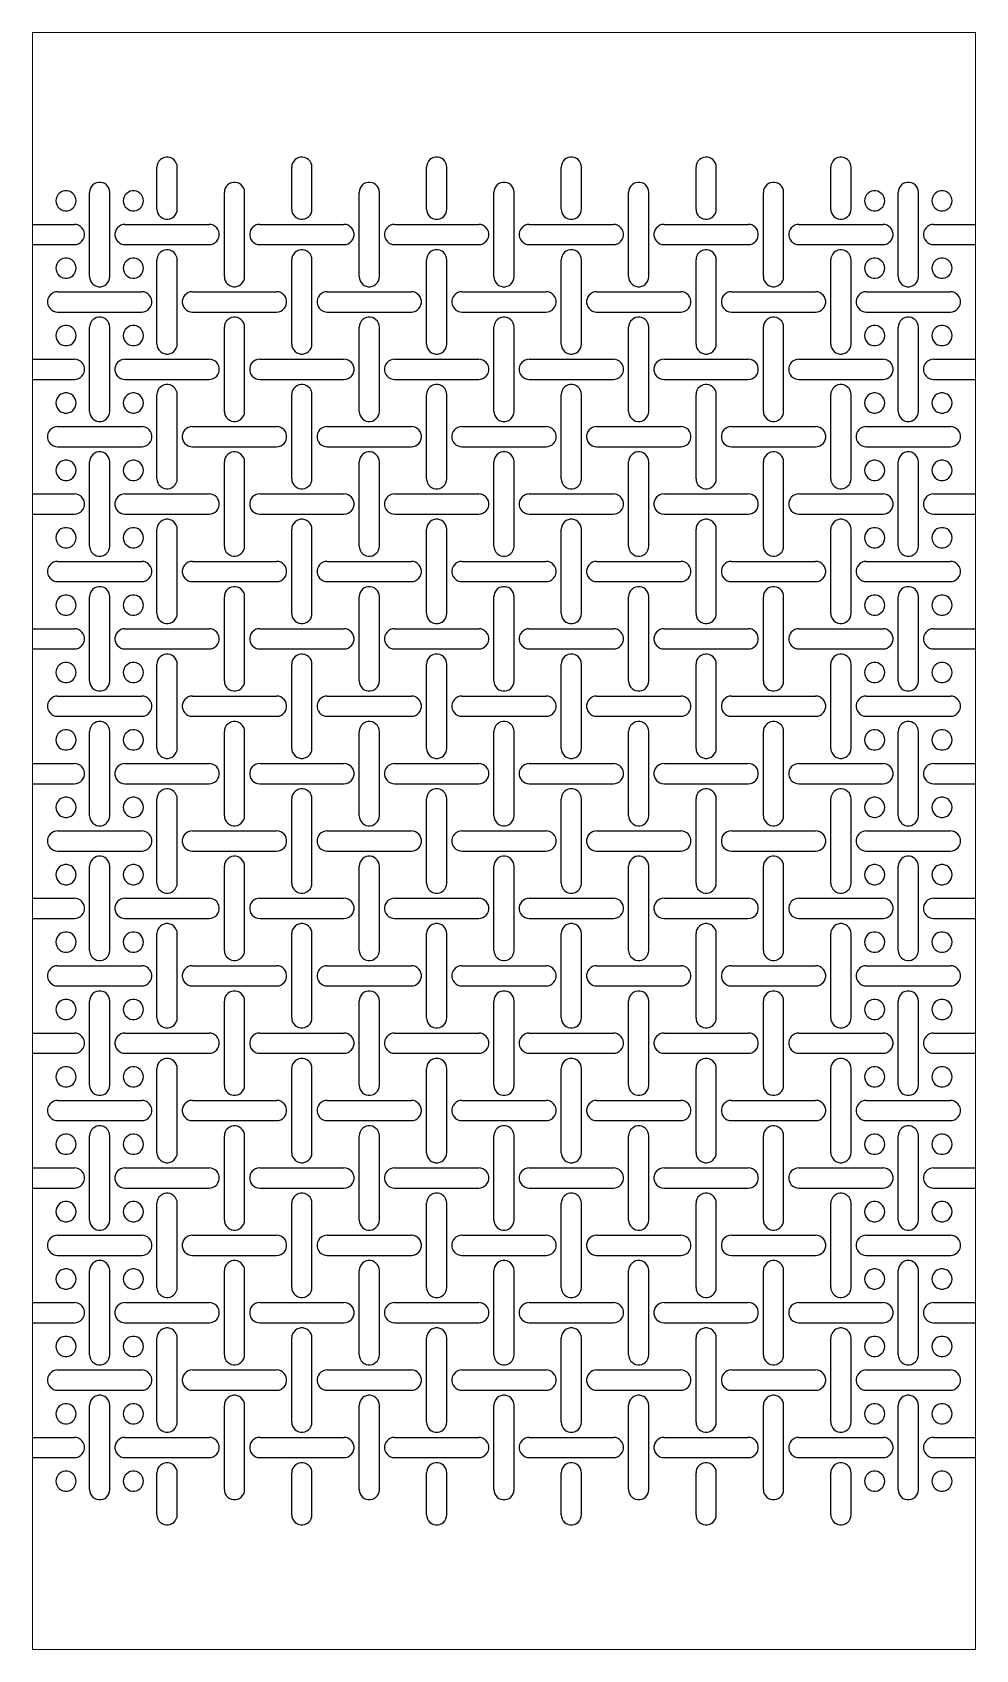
# Model space of a CAD drawing. Header units: metres. Extents: x 0 to 140, y -20 to 220.
import ezdxf

# ---------------------------------------------------------------- set-up
doc = ezdxf.new("R2010")
doc.units = ezdxf.units.M

msp = doc.modelspace()

# ---------------------------------------------------------------- linework, layer by layer
at = {"lineweight": 0}
for p, q in [((0, -20), (0, 220)), ((0, 220), (140, 220)), ((140, -20), (140, 220)), ((0, -20), (140, -20))]:
    msp.add_line(p, q, dxfattribs=at)
for p, q in [((18.53, 200.31), (18.5, 200)), ((18.5, 193.75), (18.5, 200)), ((18.63, 200.61), (18.53, 200.31)), ((18.79, 200.88), (18.63, 200.61)), ((19, 201.11), (18.79, 200.88)), ((19.25, 201.3), (19, 201.11)), ((19.54, 201.43), (19.25, 201.3)), ((19.84, 201.49), (19.54, 201.43)), ((20.16, 201.49), (19.84, 201.49)), ((20.46, 201.43), (20.16, 201.49)), ((20.75, 201.3), (20.46, 201.43)), ((21, 201.11), (20.75, 201.3)), ((21.21, 200.88), (21, 201.11)), ((21.37, 200.61), (21.21, 200.88)), ((21.47, 200.31), (21.37, 200.61)), ((21.5, 200), (21.47, 200.31)), ((21.5, 193.75), (21.5, 200)), ((38.53, 200.31), (38.5, 200)), ((38.5, 193.75), (38.5, 200)), ((38.63, 200.61), (38.53, 200.31)), ((38.79, 200.88), (38.63, 200.61)), ((39, 201.11), (38.79, 200.88)), ((39.25, 201.3), (39, 201.11)), ((39.54, 201.43), (39.25, 201.3)), ((39.84, 201.49), (39.54, 201.43)), ((40.16, 201.49), (39.84, 201.49)), ((40.46, 201.43), (40.16, 201.49)), ((40.75, 201.3), (40.46, 201.43)), ((41, 201.11), (40.75, 201.3)), ((41.21, 200.88), (41, 201.11)), ((41.37, 200.61), (41.21, 200.88)), ((41.47, 200.31), (41.37, 200.61)), ((41.5, 200), (41.47, 200.31)), ((41.5, 193.75), (41.5, 200)), ((58.53, 200.31), (58.5, 200)), ((58.5, 193.75), (58.5, 200)), ((58.63, 200.61), (58.53, 200.31)), ((58.79, 200.88), (58.63, 200.61)), ((59, 201.11), (58.79, 200.88)), ((59.25, 201.3), (59, 201.11)), ((59.54, 201.43), (59.25, 201.3)), ((59.84, 201.49), (59.54, 201.43)), ((60.16, 201.49), (59.84, 201.49)), ((60.46, 201.43), (60.16, 201.49)), ((60.75, 201.3), (60.46, 201.43)), ((61, 201.11), (60.75, 201.3)), ((61.21, 200.88), (61, 201.11)), ((61.37, 200.61), (61.21, 200.88)), ((61.47, 200.31), (61.37, 200.61)), ((61.5, 200), (61.47, 200.31)), ((61.5, 193.75), (61.5, 200)), ((78.53, 200.31), (78.5, 200)), ((78.5, 193.75), (78.5, 200)), ((78.63, 200.61), (78.53, 200.31)), ((78.79, 200.88), (78.63, 200.61)), ((79, 201.11), (78.79, 200.88)), ((79.25, 201.3), (79, 201.11)), ((79.54, 201.43), (79.25, 201.3)), ((79.84, 201.49), (79.54, 201.43)), ((80.16, 201.49), (79.84, 201.49)), ((80.46, 201.43), (80.16, 201.49)), ((80.75, 201.3), (80.46, 201.43)), ((81, 201.11), (80.75, 201.3)), ((81.21, 200.88), (81, 201.11)), ((81.37, 200.61), (81.21, 200.88)), ((81.47, 200.31), (81.37, 200.61)), ((81.5, 200), (81.47, 200.31)), ((81.5, 193.75), (81.5, 200)), ((98.53, 200.31), (98.5, 200)), ((98.5, 193.75), (98.5, 200)), ((98.63, 200.61), (98.53, 200.31)), ((98.79, 200.88), (98.63, 200.61)), ((99, 201.11), (98.79, 200.88)), ((99.25, 201.3), (99, 201.11)), ((99.54, 201.43), (99.25, 201.3)), ((99.84, 201.49), (99.54, 201.43)), ((100.16, 201.49), (99.84, 201.49)), ((100.46, 201.43), (100.16, 201.49)), ((100.75, 201.3), (100.46, 201.43)), ((101, 201.11), (100.75, 201.3)), ((101.21, 200.88), (101, 201.11)), ((101.37, 200.61), (101.21, 200.88)), ((101.47, 200.31), (101.37, 200.61)), ((101.5, 200), (101.47, 200.31)), ((101.5, 193.75), (101.5, 200)), ((118.53, 200.31), (118.5, 200)), ((118.5, 193.75), (118.5, 200)), ((118.63, 200.61), (118.53, 200.31)), ((118.79, 200.88), (118.63, 200.61)), ((119, 201.11), (118.79, 200.88)), ((119.25, 201.3), (119, 201.11)), ((119.54, 201.43), (119.25, 201.3)), ((119.84, 201.49), (119.54, 201.43)), ((120.16, 201.49), (119.84, 201.49)), ((120.46, 201.43), (120.16, 201.49)), ((120.75, 201.3), (120.46, 201.43)), ((121, 201.11), (120.75, 201.3)), ((121.21, 200.88), (121, 201.11)), ((121.37, 200.61), (121.21, 200.88)), ((121.47, 200.31), (121.37, 200.61)), ((121.5, 200), (121.47, 200.31)), ((121.5, 193.75), (121.5, 200)), ((8.63, 196.86), (8.53, 196.56)), ((8.79, 197.13), (8.63, 196.86)), ((9, 197.36), (8.79, 197.13)), ((9.25, 197.55), (9, 197.36)), ((9.54, 197.68), (9.25, 197.55)), ((9.84, 197.74), (9.54, 197.68)), ((10.16, 197.74), (9.84, 197.74)), ((10.46, 197.68), (10.16, 197.74)), ((10.75, 197.55), (10.46, 197.68)), ((11, 197.36), (10.75, 197.55)), ((11.21, 197.13), (11, 197.36)), ((11.37, 196.86), (11.21, 197.13)), ((11.47, 196.56), (11.37, 196.86)), ((28.63, 196.86), (28.53, 196.56)), ((28.79, 197.13), (28.63, 196.86)), ((29, 197.36), (28.79, 197.13)), ((29.25, 197.55), (29, 197.36)), ((29.54, 197.68), (29.25, 197.55)), ((29.84, 197.74), (29.54, 197.68)), ((30.16, 197.74), (29.84, 197.74)), ((30.46, 197.68), (30.16, 197.74)), ((30.75, 197.55), (30.46, 197.68)), ((31, 197.36), (30.75, 197.55)), ((31.21, 197.13), (31, 197.36)), ((31.37, 196.86), (31.21, 197.13)), ((31.47, 196.56), (31.37, 196.86)), ((48.63, 196.86), (48.53, 196.56)), ((48.79, 197.13), (48.63, 196.86)), ((49, 197.36), (48.79, 197.13)), ((49.25, 197.55), (49, 197.36)), ((49.54, 197.68), (49.25, 197.55)), ((49.84, 197.74), (49.54, 197.68)), ((50.16, 197.74), (49.84, 197.74)), ((50.46, 197.68), (50.16, 197.74)), ((50.75, 197.55), (50.46, 197.68)), ((51, 197.36), (50.75, 197.55)), ((51.21, 197.13), (51, 197.36)), ((51.37, 196.86), (51.21, 197.13)), ((51.47, 196.56), (51.37, 196.86)), ((68.63, 196.86), (68.53, 196.56)), ((68.79, 197.13), (68.63, 196.86)), ((69, 197.36), (68.79, 197.13)), ((69.25, 197.55), (69, 197.36)), ((69.54, 197.68), (69.25, 197.55)), ((69.84, 197.74), (69.54, 197.68)), ((70.16, 197.74), (69.84, 197.74)), ((70.46, 197.68), (70.16, 197.74)), ((70.75, 197.55), (70.46, 197.68)), ((71, 197.36), (70.75, 197.55)), ((71.21, 197.13), (71, 197.36)), ((71.37, 196.86), (71.21, 197.13)), ((71.47, 196.56), (71.37, 196.86)), ((88.63, 196.86), (88.53, 196.56)), ((88.79, 197.13), (88.63, 196.86)), ((89, 197.36), (88.79, 197.13)), ((89.25, 197.55), (89, 197.36)), ((89.54, 197.68), (89.25, 197.55)), ((89.84, 197.74), (89.54, 197.68)), ((90.16, 197.74), (89.84, 197.74)), ((90.46, 197.68), (90.16, 197.74)), ((90.75, 197.55), (90.46, 197.68)), ((91, 197.36), (90.75, 197.55)), ((91.21, 197.13), (91, 197.36)), ((91.37, 196.86), (91.21, 197.13)), ((91.47, 196.56), (91.37, 196.86)), ((108.63, 196.86), (108.53, 196.56)), ((108.79, 197.13), (108.63, 196.86)), ((109, 197.36), (108.79, 197.13)), ((109.25, 197.55), (109, 197.36)), ((109.54, 197.68), (109.25, 197.55)), ((109.84, 197.74), (109.54, 197.68)), ((110.16, 197.74), (109.84, 197.74)), ((110.46, 197.68), (110.16, 197.74)), ((110.75, 197.55), (110.46, 197.68)), ((111, 197.36), (110.75, 197.55)), ((111.21, 197.13), (111, 197.36)), ((111.37, 196.86), (111.21, 197.13)), ((111.47, 196.56), (111.37, 196.86)), ((128.63, 196.86), (128.53, 196.56)), ((128.79, 197.13), (128.63, 196.86)), ((129, 197.36), (128.79, 197.13)), ((129.25, 197.55), (129, 197.36)), ((129.54, 197.68), (129.25, 197.55)), ((129.84, 197.74), (129.54, 197.68)), ((130.16, 197.74), (129.84, 197.74)), ((130.46, 197.68), (130.16, 197.74)), ((130.75, 197.55), (130.46, 197.68)), ((131, 197.36), (130.75, 197.55)), ((131.21, 197.13), (131, 197.36)), ((131.37, 196.86), (131.21, 197.13)), ((131.47, 196.56), (131.37, 196.86)), ((3.53, 195.31), (3.5, 195)), ((3.5, 195), (3.53, 194.69)), ((3.63, 195.61), (3.53, 195.31)), ((3.53, 194.69), (3.63, 194.39)), ((3.79, 195.88), (3.63, 195.61)), ((4, 196.11), (3.79, 195.88)), ((4.25, 196.3), (4, 196.11)), ((4.54, 196.43), (4.25, 196.3)), ((4.84, 196.49), (4.54, 196.43)), ((5.16, 196.49), (4.84, 196.49)), ((5.46, 196.43), (5.16, 196.49)), ((5.75, 196.3), (5.46, 196.43)), ((6, 196.11), (5.75, 196.3)), ((6.21, 195.88), (6, 196.11)), ((6.37, 195.61), (6.21, 195.88)), ((6.47, 195.31), (6.37, 195.61)), ((6.37, 194.39), (6.47, 194.69)), ((6.5, 195), (6.47, 195.31)), ((6.47, 194.69), (6.5, 195)), ((8.53, 196.56), (8.5, 196.25)), ((8.5, 183.75), (8.5, 196.25)), ((11.5, 196.25), (11.47, 196.56)), ((11.5, 183.75), (11.5, 196.25)), ((13.53, 195.31), (13.5, 195)), ((13.5, 195), (13.53, 194.69)), ((13.63, 195.61), (13.53, 195.31)), ((13.53, 194.69), (13.63, 194.39)), ((13.79, 195.88), (13.63, 195.61)), ((14, 196.11), (13.79, 195.88)), ((14.25, 196.3), (14, 196.11)), ((14.54, 196.43), (14.25, 196.3)), ((14.84, 196.49), (14.54, 196.43)), ((15.16, 196.49), (14.84, 196.49)), ((15.46, 196.43), (15.16, 196.49)), ((15.75, 196.3), (15.46, 196.43)), ((16, 196.11), (15.75, 196.3)), ((16.21, 195.88), (16, 196.11)), ((16.37, 195.61), (16.21, 195.88)), ((16.47, 195.31), (16.37, 195.61)), ((16.37, 194.39), (16.47, 194.69)), ((16.5, 195), (16.47, 195.31)), ((16.47, 194.69), (16.5, 195)), ((28.53, 196.56), (28.5, 196.25)), ((28.5, 183.75), (28.5, 196.25)), ((31.5, 196.25), (31.47, 196.56)), ((31.5, 183.75), (31.5, 196.25)), ((48.53, 196.56), (48.5, 196.25)), ((48.5, 183.75), (48.5, 196.25)), ((51.5, 196.25), (51.47, 196.56)), ((51.5, 183.75), (51.5, 196.25)), ((68.53, 196.56), (68.5, 196.25)), ((68.5, 183.75), (68.5, 196.25)), ((71.5, 196.25), (71.47, 196.56)), ((71.5, 183.75), (71.5, 196.25)), ((88.53, 196.56), (88.5, 196.25)), ((88.5, 183.75), (88.5, 196.25)), ((91.5, 196.25), (91.47, 196.56)), ((91.5, 183.75), (91.5, 196.25)), ((108.53, 196.56), (108.5, 196.25)), ((108.5, 183.75), (108.5, 196.25)), ((111.5, 196.25), (111.47, 196.56)), ((111.5, 183.75), (111.5, 196.25)), ((123.53, 195.31), (123.5, 195)), ((123.5, 195), (123.53, 194.69)), ((123.63, 195.61), (123.53, 195.31)), ((123.53, 194.69), (123.63, 194.39)), ((123.79, 195.88), (123.63, 195.61)), ((124, 196.11), (123.79, 195.88)), ((124.25, 196.3), (124, 196.11)), ((124.54, 196.43), (124.25, 196.3)), ((124.84, 196.49), (124.54, 196.43)), ((125.16, 196.49), (124.84, 196.49)), ((125.46, 196.43), (125.16, 196.49)), ((125.75, 196.3), (125.46, 196.43)), ((126, 196.11), (125.75, 196.3)), ((126.21, 195.88), (126, 196.11)), ((126.37, 195.61), (126.21, 195.88)), ((126.47, 195.31), (126.37, 195.61)), ((126.37, 194.39), (126.47, 194.69)), ((126.5, 195), (126.47, 195.31)), ((126.47, 194.69), (126.5, 195)), ((128.53, 196.56), (128.5, 196.25)), ((128.5, 183.75), (128.5, 196.25)), ((131.5, 196.25), (131.47, 196.56)), ((131.5, 183.75), (131.5, 196.25)), ((133.53, 195.31), (133.5, 195)), ((133.5, 195), (133.53, 194.69)), ((133.63, 195.61), (133.53, 195.31)), ((133.53, 194.69), (133.63, 194.39)), ((133.79, 195.88), (133.63, 195.61)), ((134, 196.11), (133.79, 195.88)), ((134.25, 196.3), (134, 196.11)), ((134.54, 196.43), (134.25, 196.3)), ((134.84, 196.49), (134.54, 196.43)), ((135.16, 196.49), (134.84, 196.49)), ((135.46, 196.43), (135.16, 196.49)), ((135.75, 196.3), (135.46, 196.43)), ((136, 196.11), (135.75, 196.3)), ((136.21, 195.88), (136, 196.11)), ((136.37, 195.61), (136.21, 195.88)), ((136.47, 195.31), (136.37, 195.61)), ((136.37, 194.39), (136.47, 194.69)), ((136.5, 195), (136.47, 195.31)), ((136.47, 194.69), (136.5, 195)), ((3.63, 194.39), (3.79, 194.12)), ((3.79, 194.12), (4, 193.89)), ((4, 193.89), (4.25, 193.7)), ((4.25, 193.7), (4.54, 193.57)), ((4.54, 193.57), (4.84, 193.51)), ((4.84, 193.51), (5.16, 193.51)), ((5.16, 193.51), (5.46, 193.57)), ((5.46, 193.57), (5.75, 193.7)), ((5.75, 193.7), (6, 193.89)), ((6, 193.89), (6.21, 194.12)), ((6.21, 194.12), (6.37, 194.39)), ((13.63, 194.39), (13.79, 194.12)), ((13.79, 194.12), (14, 193.89)), ((14, 193.89), (14.25, 193.7)), ((14.25, 193.7), (14.54, 193.57)), ((14.54, 193.57), (14.84, 193.51)), ((14.84, 193.51), (15.16, 193.51)), ((15.16, 193.51), (15.46, 193.57)), ((15.46, 193.57), (15.75, 193.7)), ((15.75, 193.7), (16, 193.89)), ((16, 193.89), (16.21, 194.12)), ((16.21, 194.12), (16.37, 194.39)), ((18.5, 193.75), (18.53, 193.44)), ((18.53, 193.44), (18.63, 193.14)), ((18.63, 193.14), (18.79, 192.87)), ((18.79, 192.87), (19, 192.64)), ((19, 192.64), (19.25, 192.45)), ((19.25, 192.45), (19.54, 192.32)), ((19.54, 192.32), (19.84, 192.26)), ((19.84, 192.26), (20.16, 192.26)), ((20.16, 192.26), (20.46, 192.32)), ((20.46, 192.32), (20.75, 192.45)), ((20.75, 192.45), (21, 192.64)), ((21, 192.64), (21.21, 192.87)), ((21.21, 192.87), (21.37, 193.14)), ((21.37, 193.14), (21.47, 193.44)), ((21.47, 193.44), (21.5, 193.75)), ((38.5, 193.75), (38.53, 193.44)), ((38.53, 193.44), (38.63, 193.14)), ((38.63, 193.14), (38.79, 192.87)), ((38.79, 192.87), (39, 192.64)), ((39, 192.64), (39.25, 192.45)), ((39.25, 192.45), (39.54, 192.32)), ((39.54, 192.32), (39.84, 192.26)), ((39.84, 192.26), (40.16, 192.26)), ((40.16, 192.26), (40.46, 192.32)), ((40.46, 192.32), (40.75, 192.45)), ((40.75, 192.45), (41, 192.64)), ((41, 192.64), (41.21, 192.87)), ((41.21, 192.87), (41.37, 193.14)), ((41.37, 193.14), (41.47, 193.44)), ((41.47, 193.44), (41.5, 193.75)), ((58.5, 193.75), (58.53, 193.44)), ((58.53, 193.44), (58.63, 193.14)), ((58.63, 193.14), (58.79, 192.87)), ((58.79, 192.87), (59, 192.64)), ((59, 192.64), (59.25, 192.45)), ((59.25, 192.45), (59.54, 192.32)), ((59.54, 192.32), (59.84, 192.26)), ((59.84, 192.26), (60.16, 192.26)), ((60.16, 192.26), (60.46, 192.32)), ((60.46, 192.32), (60.75, 192.45)), ((60.75, 192.45), (61, 192.64)), ((61, 192.64), (61.21, 192.87)), ((61.21, 192.87), (61.37, 193.14)), ((61.37, 193.14), (61.47, 193.44)), ((61.47, 193.44), (61.5, 193.75)), ((78.5, 193.75), (78.53, 193.44)), ((78.53, 193.44), (78.63, 193.14)), ((78.63, 193.14), (78.79, 192.87)), ((78.79, 192.87), (79, 192.64)), ((79, 192.64), (79.25, 192.45)), ((79.25, 192.45), (79.54, 192.32)), ((79.54, 192.32), (79.84, 192.26)), ((79.84, 192.26), (80.16, 192.26)), ((80.16, 192.26), (80.46, 192.32)), ((80.46, 192.32), (80.75, 192.45)), ((80.75, 192.45), (81, 192.64)), ((81, 192.64), (81.21, 192.87)), ((81.21, 192.87), (81.37, 193.14)), ((81.37, 193.14), (81.47, 193.44)), ((81.47, 193.44), (81.5, 193.75)), ((98.5, 193.75), (98.53, 193.44)), ((98.53, 193.44), (98.63, 193.14)), ((98.63, 193.14), (98.79, 192.87)), ((98.79, 192.87), (99, 192.64)), ((99, 192.64), (99.25, 192.45)), ((99.25, 192.45), (99.54, 192.32)), ((99.54, 192.32), (99.84, 192.26)), ((99.84, 192.26), (100.16, 192.26)), ((100.16, 192.26), (100.46, 192.32)), ((100.46, 192.32), (100.75, 192.45)), ((100.75, 192.45), (101, 192.64)), ((101, 192.64), (101.21, 192.87)), ((101.21, 192.87), (101.37, 193.14)), ((101.37, 193.14), (101.47, 193.44)), ((101.47, 193.44), (101.5, 193.75)), ((118.5, 193.75), (118.53, 193.44)), ((118.53, 193.44), (118.63, 193.14)), ((118.63, 193.14), (118.79, 192.87)), ((118.79, 192.87), (119, 192.64)), ((119, 192.64), (119.25, 192.45)), ((119.25, 192.45), (119.54, 192.32)), ((119.54, 192.32), (119.84, 192.26)), ((119.84, 192.26), (120.16, 192.26)), ((120.16, 192.26), (120.46, 192.32)), ((120.46, 192.32), (120.75, 192.45)), ((120.75, 192.45), (121, 192.64)), ((121, 192.64), (121.21, 192.87)), ((121.21, 192.87), (121.37, 193.14)), ((121.37, 193.14), (121.47, 193.44)), ((121.47, 193.44), (121.5, 193.75)), ((123.63, 194.39), (123.79, 194.12)), ((123.79, 194.12), (124, 193.89)), ((124, 193.89), (124.25, 193.7)), ((124.25, 193.7), (124.54, 193.57)), ((124.54, 193.57), (124.84, 193.51)), ((124.84, 193.51), (125.16, 193.51)), ((125.16, 193.51), (125.46, 193.57)), ((125.46, 193.57), (125.75, 193.7)), ((125.75, 193.7), (126, 193.89)), ((126, 193.89), (126.21, 194.12)), ((126.21, 194.12), (126.37, 194.39)), ((133.63, 194.39), (133.79, 194.12)), ((133.79, 194.12), (134, 193.89)), ((134, 193.89), (134.25, 193.7)), ((134.25, 193.7), (134.54, 193.57)), ((134.54, 193.57), (134.84, 193.51)), ((134.84, 193.51), (135.16, 193.51)), ((135.16, 193.51), (135.46, 193.57)), ((135.46, 193.57), (135.75, 193.7)), ((135.75, 193.7), (136, 193.89)), ((136, 193.89), (136.21, 194.12)), ((136.21, 194.12), (136.37, 194.39)), ((0, 191.5), (6.25, 191.5)), ((6.56, 191.47), (6.25, 191.5)), ((6.86, 191.37), (6.56, 191.47)), ((7.13, 191.21), (6.86, 191.37)), ((7.36, 191), (7.13, 191.21)), ((7.55, 190.75), (7.36, 191)), ((7.68, 190.46), (7.55, 190.75)), ((7.74, 190.16), (7.68, 190.46)), ((7.68, 189.54), (7.74, 189.84)), ((7.74, 189.84), (7.74, 190.16)), ((12.32, 190.46), (12.26, 190.16)), ((12.26, 190.16), (12.26, 189.84)), ((12.26, 189.84), (12.32, 189.54)), ((12.45, 190.75), (12.32, 190.46)), ((12.64, 191), (12.45, 190.75)), ((12.87, 191.21), (12.64, 191)), ((13.14, 191.37), (12.87, 191.21)), ((13.44, 191.47), (13.14, 191.37)), ((13.75, 191.5), (13.44, 191.47)), ((13.75, 191.5), (26.25, 191.5)), ((26.56, 191.47), (26.25, 191.5)), ((26.86, 191.37), (26.56, 191.47)), ((27.13, 191.21), (26.86, 191.37)), ((27.36, 191), (27.13, 191.21)), ((27.55, 190.75), (27.36, 191)), ((27.68, 190.46), (27.55, 190.75)), ((27.74, 190.16), (27.68, 190.46)), ((27.68, 189.54), (27.74, 189.84)), ((27.74, 189.84), (27.74, 190.16)), ((32.32, 190.46), (32.26, 190.16)), ((32.26, 190.16), (32.26, 189.84)), ((32.26, 189.84), (32.32, 189.54)), ((32.45, 190.75), (32.32, 190.46)), ((32.64, 191), (32.45, 190.75)), ((32.87, 191.21), (32.64, 191)), ((33.14, 191.37), (32.87, 191.21)), ((33.44, 191.47), (33.14, 191.37)), ((33.75, 191.5), (33.44, 191.47)), ((33.75, 191.5), (46.25, 191.5)), ((46.56, 191.47), (46.25, 191.5)), ((46.86, 191.37), (46.56, 191.47)), ((47.13, 191.21), (46.86, 191.37)), ((47.36, 191), (47.13, 191.21)), ((47.55, 190.75), (47.36, 191)), ((47.68, 190.46), (47.55, 190.75)), ((47.74, 190.16), (47.68, 190.46)), ((47.68, 189.54), (47.74, 189.84)), ((47.74, 189.84), (47.74, 190.16)), ((52.32, 190.46), (52.26, 190.16)), ((52.26, 190.16), (52.26, 189.84)), ((52.26, 189.84), (52.32, 189.54)), ((52.45, 190.75), (52.32, 190.46)), ((52.64, 191), (52.45, 190.75)), ((52.87, 191.21), (52.64, 191)), ((53.14, 191.37), (52.87, 191.21)), ((53.44, 191.47), (53.14, 191.37)), ((53.75, 191.5), (53.44, 191.47)), ((53.75, 191.5), (66.25, 191.5)), ((66.56, 191.47), (66.25, 191.5)), ((66.86, 191.37), (66.56, 191.47)), ((67.13, 191.21), (66.86, 191.37)), ((67.36, 191), (67.13, 191.21)), ((67.55, 190.75), (67.36, 191)), ((67.68, 190.46), (67.55, 190.75)), ((67.74, 190.16), (67.68, 190.46)), ((67.68, 189.54), (67.74, 189.84)), ((67.74, 189.84), (67.74, 190.16)), ((72.32, 190.46), (72.26, 190.16)), ((72.26, 190.16), (72.26, 189.84)), ((72.26, 189.84), (72.32, 189.54)), ((72.45, 190.75), (72.32, 190.46)), ((72.64, 191), (72.45, 190.75)), ((72.87, 191.21), (72.64, 191)), ((73.14, 191.37), (72.87, 191.21)), ((73.44, 191.47), (73.14, 191.37)), ((73.75, 191.5), (73.44, 191.47)), ((73.75, 191.5), (86.25, 191.5)), ((86.56, 191.47), (86.25, 191.5)), ((86.86, 191.37), (86.56, 191.47)), ((87.13, 191.21), (86.86, 191.37)), ((87.36, 191), (87.13, 191.21)), ((87.55, 190.75), (87.36, 191)), ((87.68, 190.46), (87.55, 190.75)), ((87.74, 190.16), (87.68, 190.46)), ((87.68, 189.54), (87.74, 189.84)), ((87.74, 189.84), (87.74, 190.16)), ((92.32, 190.46), (92.26, 190.16)), ((92.26, 190.16), (92.26, 189.84)), ((92.26, 189.84), (92.32, 189.54)), ((92.45, 190.75), (92.32, 190.46)), ((92.64, 191), (92.45, 190.75)), ((92.87, 191.21), (92.64, 191)), ((93.14, 191.37), (92.87, 191.21)), ((93.44, 191.47), (93.14, 191.37)), ((93.75, 191.5), (93.44, 191.47)), ((93.75, 191.5), (106.25, 191.5)), ((106.56, 191.47), (106.25, 191.5)), ((106.86, 191.37), (106.56, 191.47)), ((107.13, 191.21), (106.86, 191.37)), ((107.36, 191), (107.13, 191.21)), ((107.55, 190.75), (107.36, 191)), ((107.68, 190.46), (107.55, 190.75)), ((107.74, 190.16), (107.68, 190.46)), ((107.68, 189.54), (107.74, 189.84)), ((107.74, 189.84), (107.74, 190.16)), ((112.32, 190.46), (112.26, 190.16)), ((112.26, 190.16), (112.26, 189.84)), ((112.26, 189.84), (112.32, 189.54)), ((112.45, 190.75), (112.32, 190.46)), ((112.64, 191), (112.45, 190.75)), ((112.87, 191.21), (112.64, 191)), ((113.14, 191.37), (112.87, 191.21)), ((113.44, 191.47), (113.14, 191.37)), ((113.75, 191.5), (113.44, 191.47)), ((113.75, 191.5), (126.25, 191.5)), ((126.56, 191.47), (126.25, 191.5)), ((126.86, 191.37), (126.56, 191.47)), ((127.13, 191.21), (126.86, 191.37)), ((127.36, 191), (127.13, 191.21)), ((127.55, 190.75), (127.36, 191)), ((127.68, 190.46), (127.55, 190.75)), ((127.74, 190.16), (127.68, 190.46)), ((127.68, 189.54), (127.74, 189.84)), ((127.74, 189.84), (127.74, 190.16)), ((132.32, 190.46), (132.26, 190.16)), ((132.26, 190.16), (132.26, 189.84)), ((132.26, 189.84), (132.32, 189.54)), ((132.45, 190.75), (132.32, 190.46)), ((132.64, 191), (132.45, 190.75)), ((132.87, 191.21), (132.64, 191)), ((133.14, 191.37), (132.87, 191.21)), ((133.44, 191.47), (133.14, 191.37)), ((133.75, 191.5), (133.44, 191.47)), ((133.75, 191.5), (140, 191.5)), ((0, 188.5), (6.25, 188.5)), ((6.25, 188.5), (6.56, 188.53)), ((6.56, 188.53), (6.86, 188.63)), ((6.86, 188.63), (7.13, 188.79)), ((7.13, 188.79), (7.36, 189)), ((7.36, 189), (7.55, 189.25)), ((7.55, 189.25), (7.68, 189.54)), ((12.32, 189.54), (12.45, 189.25)), ((12.45, 189.25), (12.64, 189)), ((12.64, 189), (12.87, 188.79)), ((12.87, 188.79), (13.14, 188.63)), ((13.14, 188.63), (13.44, 188.53)), ((13.44, 188.53), (13.75, 188.5)), ((13.75, 188.5), (26.25, 188.5)), ((19, 187.36), (18.79, 187.13)), ((19.25, 187.55), (19, 187.36)), ((19.54, 187.68), (19.25, 187.55)), ((19.84, 187.74), (19.54, 187.68)), ((20.16, 187.74), (19.84, 187.74)), ((20.46, 187.68), (20.16, 187.74)), ((20.75, 187.55), (20.46, 187.68)), ((21, 187.36), (20.75, 187.55)), ((21.21, 187.13), (21, 187.36)), ((26.25, 188.5), (26.56, 188.53)), ((26.56, 188.53), (26.86, 188.63)), ((26.86, 188.63), (27.13, 188.79)), ((27.13, 188.79), (27.36, 189)), ((27.36, 189), (27.55, 189.25)), ((27.55, 189.25), (27.68, 189.54)), ((32.32, 189.54), (32.45, 189.25)), ((32.45, 189.25), (32.64, 189)), ((32.64, 189), (32.87, 188.79)), ((32.87, 188.79), (33.14, 188.63)), ((33.14, 188.63), (33.44, 188.53)), ((33.44, 188.53), (33.75, 188.5)), ((33.75, 188.5), (46.25, 188.5)), ((39, 187.36), (38.79, 187.13)), ((39.25, 187.55), (39, 187.36)), ((39.54, 187.68), (39.25, 187.55)), ((39.84, 187.74), (39.54, 187.68)), ((40.16, 187.74), (39.84, 187.74)), ((40.46, 187.68), (40.16, 187.74)), ((40.75, 187.55), (40.46, 187.68)), ((41, 187.36), (40.75, 187.55)), ((41.21, 187.13), (41, 187.36)), ((46.25, 188.5), (46.56, 188.53)), ((46.56, 188.53), (46.86, 188.63)), ((46.86, 188.63), (47.13, 188.79)), ((47.13, 188.79), (47.36, 189)), ((47.36, 189), (47.55, 189.25)), ((47.55, 189.25), (47.68, 189.54)), ((52.32, 189.54), (52.45, 189.25)), ((52.45, 189.25), (52.64, 189)), ((52.64, 189), (52.87, 188.79)), ((52.87, 188.79), (53.14, 188.63)), ((53.14, 188.63), (53.44, 188.53)), ((53.44, 188.53), (53.75, 188.5)), ((53.75, 188.5), (66.25, 188.5)), ((59, 187.36), (58.79, 187.13)), ((59.25, 187.55), (59, 187.36)), ((59.54, 187.68), (59.25, 187.55)), ((59.84, 187.74), (59.54, 187.68)), ((60.16, 187.74), (59.84, 187.74)), ((60.46, 187.68), (60.16, 187.74)), ((60.75, 187.55), (60.46, 187.68)), ((61, 187.36), (60.75, 187.55)), ((61.21, 187.13), (61, 187.36)), ((66.25, 188.5), (66.56, 188.53)), ((66.56, 188.53), (66.86, 188.63)), ((66.86, 188.63), (67.13, 188.79)), ((67.13, 188.79), (67.36, 189)), ((67.36, 189), (67.55, 189.25)), ((67.55, 189.25), (67.68, 189.54)), ((72.32, 189.54), (72.45, 189.25)), ((72.45, 189.25), (72.64, 189)), ((72.64, 189), (72.87, 188.79)), ((72.87, 188.79), (73.14, 188.63)), ((73.14, 188.63), (73.44, 188.53)), ((73.44, 188.53), (73.75, 188.5)), ((73.75, 188.5), (86.25, 188.5)), ((79, 187.36), (78.79, 187.13)), ((79.25, 187.55), (79, 187.36)), ((79.54, 187.68), (79.25, 187.55)), ((79.84, 187.74), (79.54, 187.68)), ((80.16, 187.74), (79.84, 187.74)), ((80.46, 187.68), (80.16, 187.74)), ((80.75, 187.55), (80.46, 187.68)), ((81, 187.36), (80.75, 187.55)), ((81.21, 187.13), (81, 187.36)), ((86.25, 188.5), (86.56, 188.53)), ((86.56, 188.53), (86.86, 188.63)), ((86.86, 188.63), (87.13, 188.79)), ((87.13, 188.79), (87.36, 189)), ((87.36, 189), (87.55, 189.25)), ((87.55, 189.25), (87.68, 189.54)), ((92.32, 189.54), (92.45, 189.25)), ((92.45, 189.25), (92.64, 189)), ((92.64, 189), (92.87, 188.79)), ((92.87, 188.79), (93.14, 188.63)), ((93.14, 188.63), (93.44, 188.53)), ((93.44, 188.53), (93.75, 188.5)), ((93.75, 188.5), (106.25, 188.5)), ((99, 187.36), (98.79, 187.13)), ((99.25, 187.55), (99, 187.36)), ((99.54, 187.68), (99.25, 187.55)), ((99.84, 187.74), (99.54, 187.68)), ((100.16, 187.74), (99.84, 187.74)), ((100.46, 187.68), (100.16, 187.74)), ((100.75, 187.55), (100.46, 187.68)), ((101, 187.36), (100.75, 187.55)), ((101.21, 187.13), (101, 187.36)), ((106.25, 188.5), (106.56, 188.53)), ((106.56, 188.53), (106.86, 188.63)), ((106.86, 188.63), (107.13, 188.79)), ((107.13, 188.79), (107.36, 189)), ((107.36, 189), (107.55, 189.25)), ((107.55, 189.25), (107.68, 189.54)), ((112.32, 189.54), (112.45, 189.25)), ((112.45, 189.25), (112.64, 189)), ((112.64, 189), (112.87, 188.79)), ((112.87, 188.79), (113.14, 188.63)), ((113.14, 188.63), (113.44, 188.53)), ((113.44, 188.53), (113.75, 188.5)), ((113.75, 188.5), (126.25, 188.5)), ((119, 187.36), (118.79, 187.13)), ((119.25, 187.55), (119, 187.36)), ((119.54, 187.68), (119.25, 187.55)), ((119.84, 187.74), (119.54, 187.68)), ((120.16, 187.74), (119.84, 187.74)), ((120.46, 187.68), (120.16, 187.74)), ((120.75, 187.55), (120.46, 187.68)), ((121, 187.36), (120.75, 187.55)), ((121.21, 187.13), (121, 187.36)), ((126.25, 188.5), (126.56, 188.53)), ((126.56, 188.53), (126.86, 188.63)), ((126.86, 188.63), (127.13, 188.79)), ((127.13, 188.79), (127.36, 189)), ((127.36, 189), (127.55, 189.25)), ((127.55, 189.25), (127.68, 189.54)), ((132.32, 189.54), (132.45, 189.25)), ((132.45, 189.25), (132.64, 189)), ((132.64, 189), (132.87, 188.79)), ((132.87, 188.79), (133.14, 188.63)), ((133.14, 188.63), (133.44, 188.53)), ((133.44, 188.53), (133.75, 188.5)), ((133.75, 188.5), (140, 188.5)), ((3.53, 185.31), (3.5, 185)), ((3.5, 185), (3.53, 184.69)), ((3.63, 185.61), (3.53, 185.31)), ((3.79, 185.88), (3.63, 185.61)), ((4, 186.11), (3.79, 185.88)), ((4.25, 186.3), (4, 186.11)), ((4.54, 186.43), (4.25, 186.3)), ((4.84, 186.49), (4.54, 186.43)), ((5.16, 186.49), (4.84, 186.49)), ((5.46, 186.43), (5.16, 186.49)), ((5.75, 186.3), (5.46, 186.43)), ((6, 186.11), (5.75, 186.3)), ((6.21, 185.88), (6, 186.11)), ((6.37, 185.61), (6.21, 185.88)), ((6.47, 185.31), (6.37, 185.61)), ((6.5, 185), (6.47, 185.31)), ((6.47, 184.69), (6.5, 185)), ((13.53, 185.31), (13.5, 185)), ((13.5, 185), (13.53, 184.69)), ((13.63, 185.61), (13.53, 185.31)), ((13.79, 185.88), (13.63, 185.61)), ((14, 186.11), (13.79, 185.88)), ((14.25, 186.3), (14, 186.11)), ((14.54, 186.43), (14.25, 186.3)), ((14.84, 186.49), (14.54, 186.43)), ((15.16, 186.49), (14.84, 186.49)), ((15.46, 186.43), (15.16, 186.49)), ((15.75, 186.3), (15.46, 186.43)), ((16, 186.11), (15.75, 186.3)), ((16.21, 185.88), (16, 186.11)), ((16.37, 185.61), (16.21, 185.88)), ((16.47, 185.31), (16.37, 185.61)), ((16.5, 185), (16.47, 185.31)), ((16.47, 184.69), (16.5, 185)), ((18.53, 186.56), (18.5, 186.25)), ((18.5, 173.75), (18.5, 186.25)), ((18.63, 186.86), (18.53, 186.56)), ((18.79, 187.13), (18.63, 186.86)), ((21.37, 186.86), (21.21, 187.13)), ((21.47, 186.56), (21.37, 186.86)), ((21.5, 186.25), (21.47, 186.56)), ((21.5, 173.75), (21.5, 186.25)), ((38.53, 186.56), (38.5, 186.25)), ((38.5, 173.75), (38.5, 186.25)), ((38.63, 186.86), (38.53, 186.56)), ((38.79, 187.13), (38.63, 186.86)), ((41.37, 186.86), (41.21, 187.13)), ((41.47, 186.56), (41.37, 186.86)), ((41.5, 186.25), (41.47, 186.56)), ((41.5, 173.75), (41.5, 186.25)), ((58.53, 186.56), (58.5, 186.25)), ((58.5, 173.75), (58.5, 186.25)), ((58.63, 186.86), (58.53, 186.56)), ((58.79, 187.13), (58.63, 186.86)), ((61.37, 186.86), (61.21, 187.13)), ((61.47, 186.56), (61.37, 186.86)), ((61.5, 186.25), (61.47, 186.56)), ((61.5, 173.75), (61.5, 186.25)), ((78.53, 186.56), (78.5, 186.25)), ((78.5, 173.75), (78.5, 186.25)), ((78.63, 186.86), (78.53, 186.56)), ((78.79, 187.13), (78.63, 186.86)), ((81.37, 186.86), (81.21, 187.13)), ((81.47, 186.56), (81.37, 186.86)), ((81.5, 186.25), (81.47, 186.56)), ((81.5, 173.75), (81.5, 186.25)), ((98.53, 186.56), (98.5, 186.25)), ((98.5, 173.75), (98.5, 186.25)), ((98.63, 186.86), (98.53, 186.56)), ((98.79, 187.13), (98.63, 186.86)), ((101.37, 186.86), (101.21, 187.13)), ((101.47, 186.56), (101.37, 186.86)), ((101.5, 186.25), (101.47, 186.56)), ((101.5, 173.75), (101.5, 186.25)), ((118.53, 186.56), (118.5, 186.25)), ((118.5, 173.75), (118.5, 186.25)), ((118.63, 186.86), (118.53, 186.56)), ((118.79, 187.13), (118.63, 186.86)), ((121.37, 186.86), (121.21, 187.13)), ((121.47, 186.56), (121.37, 186.86)), ((121.5, 186.25), (121.47, 186.56)), ((121.5, 173.75), (121.5, 186.25)), ((123.53, 185.31), (123.5, 185)), ((123.5, 185), (123.53, 184.69)), ((123.63, 185.61), (123.53, 185.31)), ((123.79, 185.88), (123.63, 185.61)), ((124, 186.11), (123.79, 185.88)), ((124.25, 186.3), (124, 186.11)), ((124.54, 186.43), (124.25, 186.3)), ((124.84, 186.49), (124.54, 186.43)), ((125.16, 186.49), (124.84, 186.49)), ((125.46, 186.43), (125.16, 186.49)), ((125.75, 186.3), (125.46, 186.43)), ((126, 186.11), (125.75, 186.3)), ((126.21, 185.88), (126, 186.11)), ((126.37, 185.61), (126.21, 185.88)), ((126.47, 185.31), (126.37, 185.61)), ((126.5, 185), (126.47, 185.31)), ((126.47, 184.69), (126.5, 185)), ((133.53, 185.31), (133.5, 185)), ((133.5, 185), (133.53, 184.69)), ((133.63, 185.61), (133.53, 185.31)), ((133.79, 185.88), (133.63, 185.61)), ((134, 186.11), (133.79, 185.88)), ((134.25, 186.3), (134, 186.11)), ((134.54, 186.43), (134.25, 186.3)), ((134.84, 186.49), (134.54, 186.43)), ((135.16, 186.49), (134.84, 186.49)), ((135.46, 186.43), (135.16, 186.49)), ((135.75, 186.3), (135.46, 186.43)), ((136, 186.11), (135.75, 186.3)), ((136.21, 185.88), (136, 186.11)), ((136.37, 185.61), (136.21, 185.88)), ((136.47, 185.31), (136.37, 185.61)), ((136.5, 185), (136.47, 185.31)), ((136.47, 184.69), (136.5, 185)), ((3.53, 184.69), (3.63, 184.39)), ((3.63, 184.39), (3.79, 184.12)), ((3.79, 184.12), (4, 183.89)), ((4, 183.89), (4.25, 183.7)), ((4.25, 183.7), (4.54, 183.57)), ((4.54, 183.57), (4.84, 183.51)), ((4.84, 183.51), (5.16, 183.51)), ((5.16, 183.51), (5.46, 183.57)), ((5.46, 183.57), (5.75, 183.7)), ((5.75, 183.7), (6, 183.89)), ((6, 183.89), (6.21, 184.12)), ((6.21, 184.12), (6.37, 184.39)), ((6.37, 184.39), (6.47, 184.69)), ((8.5, 183.75), (8.53, 183.44)), ((8.53, 183.44), (8.63, 183.14)), ((8.63, 183.14), (8.79, 182.87)), ((8.79, 182.87), (9, 182.64)), ((9, 182.64), (9.25, 182.45)), ((9.25, 182.45), (9.54, 182.32)), ((10.46, 182.32), (10.75, 182.45)), ((10.75, 182.45), (11, 182.64)), ((11, 182.64), (11.21, 182.87)), ((11.21, 182.87), (11.37, 183.14)), ((11.37, 183.14), (11.47, 183.44)), ((11.47, 183.44), (11.5, 183.75)), ((13.53, 184.69), (13.63, 184.39)), ((13.63, 184.39), (13.79, 184.12)), ((13.79, 184.12), (14, 183.89)), ((14, 183.89), (14.25, 183.7)), ((14.25, 183.7), (14.54, 183.57)), ((14.54, 183.57), (14.84, 183.51)), ((14.84, 183.51), (15.16, 183.51)), ((15.16, 183.51), (15.46, 183.57)), ((15.46, 183.57), (15.75, 183.7)), ((15.75, 183.7), (16, 183.89)), ((16, 183.89), (16.21, 184.12)), ((16.21, 184.12), (16.37, 184.39)), ((16.37, 184.39), (16.47, 184.69)), ((28.5, 183.75), (28.53, 183.44)), ((28.53, 183.44), (28.63, 183.14)), ((28.63, 183.14), (28.79, 182.87)), ((28.79, 182.87), (29, 182.64)), ((29, 182.64), (29.25, 182.45)), ((29.25, 182.45), (29.54, 182.32)), ((30.46, 182.32), (30.75, 182.45)), ((30.75, 182.45), (31, 182.64)), ((31, 182.64), (31.21, 182.87)), ((31.21, 182.87), (31.37, 183.14)), ((31.37, 183.14), (31.47, 183.44)), ((31.47, 183.44), (31.5, 183.75)), ((48.5, 183.75), (48.53, 183.44)), ((48.53, 183.44), (48.63, 183.14)), ((48.63, 183.14), (48.79, 182.87)), ((48.79, 182.87), (49, 182.64)), ((49, 182.64), (49.25, 182.45)), ((49.25, 182.45), (49.54, 182.32)), ((50.46, 182.32), (50.75, 182.45)), ((50.75, 182.45), (51, 182.64)), ((51, 182.64), (51.21, 182.87)), ((51.21, 182.87), (51.37, 183.14)), ((51.37, 183.14), (51.47, 183.44)), ((51.47, 183.44), (51.5, 183.75)), ((68.5, 183.75), (68.53, 183.44)), ((68.53, 183.44), (68.63, 183.14)), ((68.63, 183.14), (68.79, 182.87)), ((68.79, 182.87), (69, 182.64)), ((69, 182.64), (69.25, 182.45)), ((69.25, 182.45), (69.54, 182.32)), ((70.46, 182.32), (70.75, 182.45)), ((70.75, 182.45), (71, 182.64)), ((71, 182.64), (71.21, 182.87)), ((71.21, 182.87), (71.37, 183.14)), ((71.37, 183.14), (71.47, 183.44)), ((71.47, 183.44), (71.5, 183.75)), ((88.5, 183.75), (88.53, 183.44)), ((88.53, 183.44), (88.63, 183.14)), ((88.63, 183.14), (88.79, 182.87)), ((88.79, 182.87), (89, 182.64)), ((89, 182.64), (89.25, 182.45)), ((89.25, 182.45), (89.54, 182.32)), ((90.46, 182.32), (90.75, 182.45)), ((90.75, 182.45), (91, 182.64)), ((91, 182.64), (91.21, 182.87)), ((91.21, 182.87), (91.37, 183.14)), ((91.37, 183.14), (91.47, 183.44)), ((91.47, 183.44), (91.5, 183.75)), ((108.5, 183.75), (108.53, 183.44)), ((108.53, 183.44), (108.63, 183.14)), ((108.63, 183.14), (108.79, 182.87)), ((108.79, 182.87), (109, 182.64)), ((109, 182.64), (109.25, 182.45)), ((109.25, 182.45), (109.54, 182.32)), ((110.46, 182.32), (110.75, 182.45)), ((110.75, 182.45), (111, 182.64)), ((111, 182.64), (111.21, 182.87)), ((111.21, 182.87), (111.37, 183.14)), ((111.37, 183.14), (111.47, 183.44)), ((111.47, 183.44), (111.5, 183.75)), ((123.53, 184.69), (123.63, 184.39)), ((123.63, 184.39), (123.79, 184.12)), ((123.79, 184.12), (124, 183.89)), ((124, 183.89), (124.25, 183.7)), ((124.25, 183.7), (124.54, 183.57)), ((124.54, 183.57), (124.84, 183.51)), ((124.84, 183.51), (125.16, 183.51)), ((125.16, 183.51), (125.46, 183.57)), ((125.46, 183.57), (125.75, 183.7)), ((125.75, 183.7), (126, 183.89)), ((126, 183.89), (126.21, 184.12)), ((126.21, 184.12), (126.37, 184.39)), ((126.37, 184.39), (126.47, 184.69)), ((128.5, 183.75), (128.53, 183.44)), ((128.53, 183.44), (128.63, 183.14)), ((128.63, 183.14), (128.79, 182.87)), ((128.79, 182.87), (129, 182.64)), ((129, 182.64), (129.25, 182.45)), ((129.25, 182.45), (129.54, 182.32)), ((130.46, 182.32), (130.75, 182.45)), ((130.75, 182.45), (131, 182.64)), ((131, 182.64), (131.21, 182.87)), ((131.21, 182.87), (131.37, 183.14)), ((131.37, 183.14), (131.47, 183.44)), ((131.47, 183.44), (131.5, 183.75)), ((133.53, 184.69), (133.63, 184.39)), ((133.63, 184.39), (133.79, 184.12)), ((133.79, 184.12), (134, 183.89)), ((134, 183.89), (134.25, 183.7)), ((134.25, 183.7), (134.54, 183.57)), ((134.54, 183.57), (134.84, 183.51)), ((134.84, 183.51), (135.16, 183.51)), ((135.16, 183.51), (135.46, 183.57)), ((135.46, 183.57), (135.75, 183.7)), ((135.75, 183.7), (136, 183.89)), ((136, 183.89), (136.21, 184.12)), ((136.21, 184.12), (136.37, 184.39)), ((136.37, 184.39), (136.47, 184.69)), ((2.32, 180.46), (2.26, 180.16)), ((2.26, 180.16), (2.26, 179.84)), ((2.45, 180.75), (2.32, 180.46)), ((2.64, 181), (2.45, 180.75)), ((2.87, 181.21), (2.64, 181)), ((3.14, 181.37), (2.87, 181.21)), ((3.44, 181.47), (3.14, 181.37)), ((3.75, 181.5), (3.44, 181.47)), ((3.75, 181.5), (16.25, 181.5)), ((9.54, 182.32), (9.84, 182.26)), ((9.84, 182.26), (10.16, 182.26)), ((10.16, 182.26), (10.46, 182.32)), ((16.56, 181.47), (16.25, 181.5)), ((16.86, 181.37), (16.56, 181.47)), ((17.13, 181.21), (16.86, 181.37)), ((17.36, 181), (17.13, 181.21)), ((17.55, 180.75), (17.36, 181)), ((17.68, 180.46), (17.55, 180.75)), ((17.74, 180.16), (17.68, 180.46)), ((17.74, 179.84), (17.74, 180.16)), ((22.32, 180.46), (22.26, 180.16)), ((22.26, 180.16), (22.26, 179.84)), ((22.45, 180.75), (22.32, 180.46)), ((22.64, 181), (22.45, 180.75)), ((22.87, 181.21), (22.64, 181)), ((23.14, 181.37), (22.87, 181.21)), ((23.44, 181.47), (23.14, 181.37)), ((23.75, 181.5), (23.44, 181.47)), ((23.75, 181.5), (36.25, 181.5)), ((29.54, 182.32), (29.84, 182.26)), ((29.84, 182.26), (30.16, 182.26)), ((30.16, 182.26), (30.46, 182.32)), ((36.56, 181.47), (36.25, 181.5)), ((36.86, 181.37), (36.56, 181.47)), ((37.13, 181.21), (36.86, 181.37)), ((37.36, 181), (37.13, 181.21)), ((37.55, 180.75), (37.36, 181)), ((37.68, 180.46), (37.55, 180.75)), ((37.74, 180.16), (37.68, 180.46)), ((37.74, 179.84), (37.74, 180.16)), ((42.32, 180.46), (42.26, 180.16)), ((42.26, 180.16), (42.26, 179.84)), ((42.45, 180.75), (42.32, 180.46)), ((42.64, 181), (42.45, 180.75)), ((42.87, 181.21), (42.64, 181)), ((43.14, 181.37), (42.87, 181.21)), ((43.44, 181.47), (43.14, 181.37)), ((43.75, 181.5), (43.44, 181.47)), ((43.75, 181.5), (56.25, 181.5)), ((49.54, 182.32), (49.84, 182.26)), ((49.84, 182.26), (50.16, 182.26)), ((50.16, 182.26), (50.46, 182.32)), ((56.56, 181.47), (56.25, 181.5)), ((56.86, 181.37), (56.56, 181.47)), ((57.13, 181.21), (56.86, 181.37)), ((57.36, 181), (57.13, 181.21)), ((57.55, 180.75), (57.36, 181)), ((57.68, 180.46), (57.55, 180.75)), ((57.74, 180.16), (57.68, 180.46)), ((57.74, 179.84), (57.74, 180.16)), ((62.32, 180.46), (62.26, 180.16)), ((62.26, 180.16), (62.26, 179.84)), ((62.45, 180.75), (62.32, 180.46)), ((62.64, 181), (62.45, 180.75)), ((62.87, 181.21), (62.64, 181)), ((63.14, 181.37), (62.87, 181.21)), ((63.44, 181.47), (63.14, 181.37)), ((63.75, 181.5), (63.44, 181.47)), ((63.75, 181.5), (76.25, 181.5)), ((69.54, 182.32), (69.84, 182.26)), ((69.84, 182.26), (70.16, 182.26)), ((70.16, 182.26), (70.46, 182.32)), ((76.56, 181.47), (76.25, 181.5)), ((76.86, 181.37), (76.56, 181.47)), ((77.13, 181.21), (76.86, 181.37)), ((77.36, 181), (77.13, 181.21)), ((77.55, 180.75), (77.36, 181)), ((77.68, 180.46), (77.55, 180.75)), ((77.74, 180.16), (77.68, 180.46)), ((77.74, 179.84), (77.74, 180.16)), ((82.32, 180.46), (82.26, 180.16)), ((82.26, 180.16), (82.26, 179.84)), ((82.45, 180.75), (82.32, 180.46)), ((82.64, 181), (82.45, 180.75)), ((82.87, 181.21), (82.64, 181)), ((83.14, 181.37), (82.87, 181.21)), ((83.44, 181.47), (83.14, 181.37)), ((83.75, 181.5), (83.44, 181.47)), ((83.75, 181.5), (96.25, 181.5)), ((89.54, 182.32), (89.84, 182.26)), ((89.84, 182.26), (90.16, 182.26)), ((90.16, 182.26), (90.46, 182.32)), ((96.56, 181.47), (96.25, 181.5)), ((96.86, 181.37), (96.56, 181.47)), ((97.13, 181.21), (96.86, 181.37)), ((97.36, 181), (97.13, 181.21)), ((97.55, 180.75), (97.36, 181)), ((97.68, 180.46), (97.55, 180.75)), ((97.74, 180.16), (97.68, 180.46)), ((97.74, 179.84), (97.74, 180.16)), ((102.32, 180.46), (102.26, 180.16)), ((102.26, 180.16), (102.26, 179.84)), ((102.45, 180.75), (102.32, 180.46)), ((102.64, 181), (102.45, 180.75)), ((102.87, 181.21), (102.64, 181)), ((103.14, 181.37), (102.87, 181.21)), ((103.44, 181.47), (103.14, 181.37)), ((103.75, 181.5), (103.44, 181.47)), ((103.75, 181.5), (116.25, 181.5)), ((109.54, 182.32), (109.84, 182.26)), ((109.84, 182.26), (110.16, 182.26)), ((110.16, 182.26), (110.46, 182.32)), ((116.56, 181.47), (116.25, 181.5)), ((116.86, 181.37), (116.56, 181.47)), ((117.13, 181.21), (116.86, 181.37)), ((117.36, 181), (117.13, 181.21)), ((117.55, 180.75), (117.36, 181)), ((117.68, 180.46), (117.55, 180.75)), ((117.74, 180.16), (117.68, 180.46)), ((117.74, 179.84), (117.74, 180.16)), ((122.32, 180.46), (122.26, 180.16)), ((122.26, 180.16), (122.26, 179.84)), ((122.45, 180.75), (122.32, 180.46)), ((122.64, 181), (122.45, 180.75)), ((122.87, 181.21), (122.64, 181)), ((123.14, 181.37), (122.87, 181.21)), ((123.44, 181.47), (123.14, 181.37)), ((123.75, 181.5), (123.44, 181.47)), ((123.75, 181.5), (136.25, 181.5)), ((129.54, 182.32), (129.84, 182.26)), ((129.84, 182.26), (130.16, 182.26)), ((130.16, 182.26), (130.46, 182.32)), ((136.56, 181.47), (136.25, 181.5)), ((136.86, 181.37), (136.56, 181.47)), ((137.13, 181.21), (136.86, 181.37)), ((137.36, 181), (137.13, 181.21)), ((137.55, 180.75), (137.36, 181)), ((137.68, 180.46), (137.55, 180.75)), ((137.74, 180.16), (137.68, 180.46)), ((137.74, 179.84), (137.74, 180.16)), ((2.26, 179.84), (2.32, 179.54)), ((2.32, 179.54), (2.45, 179.25)), ((2.45, 179.25), (2.64, 179)), ((2.64, 179), (2.87, 178.79)), ((2.87, 178.79), (3.14, 178.63)), ((3.14, 178.63), (3.44, 178.53)), ((3.44, 178.53), (3.75, 178.5)), ((3.75, 178.5), (16.25, 178.5)), ((9.54, 177.68), (9.25, 177.55)), ((9.84, 177.74), (9.54, 177.68)), ((10.16, 177.74), (9.84, 177.74)), ((10.46, 177.68), (10.16, 177.74)), ((10.75, 177.55), (10.46, 177.68)), ((16.25, 178.5), (16.56, 178.53)), ((16.56, 178.53), (16.86, 178.63)), ((16.86, 178.63), (17.13, 178.79)), ((17.13, 178.79), (17.36, 179)), ((17.36, 179), (17.55, 179.25)), ((17.55, 179.25), (17.68, 179.54)), ((17.68, 179.54), (17.74, 179.84)), ((22.26, 179.84), (22.32, 179.54)), ((22.32, 179.54), (22.45, 179.25)), ((22.45, 179.25), (22.64, 179)), ((22.64, 179), (22.87, 178.79)), ((22.87, 178.79), (23.14, 178.63)), ((23.14, 178.63), (23.44, 178.53)), ((23.44, 178.53), (23.75, 178.5)), ((23.75, 178.5), (36.25, 178.5)), ((29.54, 177.68), (29.25, 177.55)), ((29.84, 177.74), (29.54, 177.68)), ((30.16, 177.74), (29.84, 177.74)), ((30.46, 177.68), (30.16, 177.74)), ((30.75, 177.55), (30.46, 177.68)), ((36.25, 178.5), (36.56, 178.53)), ((36.56, 178.53), (36.86, 178.63)), ((36.86, 178.63), (37.13, 178.79)), ((37.13, 178.79), (37.36, 179)), ((37.36, 179), (37.55, 179.25)), ((37.55, 179.25), (37.68, 179.54)), ((37.68, 179.54), (37.74, 179.84)), ((42.26, 179.84), (42.32, 179.54)), ((42.32, 179.54), (42.45, 179.25)), ((42.45, 179.25), (42.64, 179)), ((42.64, 179), (42.87, 178.79)), ((42.87, 178.79), (43.14, 178.63)), ((43.14, 178.63), (43.44, 178.53)), ((43.44, 178.53), (43.75, 178.5)), ((43.75, 178.5), (56.25, 178.5)), ((49.54, 177.68), (49.25, 177.55)), ((49.84, 177.74), (49.54, 177.68)), ((50.16, 177.74), (49.84, 177.74)), ((50.46, 177.68), (50.16, 177.74)), ((50.75, 177.55), (50.46, 177.68)), ((56.25, 178.5), (56.56, 178.53)), ((56.56, 178.53), (56.86, 178.63)), ((56.86, 178.63), (57.13, 178.79)), ((57.13, 178.79), (57.36, 179)), ((57.36, 179), (57.55, 179.25)), ((57.55, 179.25), (57.68, 179.54)), ((57.68, 179.54), (57.74, 179.84)), ((62.26, 179.84), (62.32, 179.54)), ((62.32, 179.54), (62.45, 179.25)), ((62.45, 179.25), (62.64, 179)), ((62.64, 179), (62.87, 178.79)), ((62.87, 178.79), (63.14, 178.63)), ((63.14, 178.63), (63.44, 178.53)), ((63.44, 178.53), (63.75, 178.5)), ((63.75, 178.5), (76.25, 178.5)), ((69.54, 177.68), (69.25, 177.55)), ((69.84, 177.74), (69.54, 177.68)), ((70.16, 177.74), (69.84, 177.74)), ((70.46, 177.68), (70.16, 177.74)), ((70.75, 177.55), (70.46, 177.68)), ((76.25, 178.5), (76.56, 178.53)), ((76.56, 178.53), (76.86, 178.63)), ((76.86, 178.63), (77.13, 178.79)), ((77.13, 178.79), (77.36, 179)), ((77.36, 179), (77.55, 179.25)), ((77.55, 179.25), (77.68, 179.54)), ((77.68, 179.54), (77.74, 179.84)), ((82.26, 179.84), (82.32, 179.54)), ((82.32, 179.54), (82.45, 179.25)), ((82.45, 179.25), (82.64, 179)), ((82.64, 179), (82.87, 178.79)), ((82.87, 178.79), (83.14, 178.63)), ((83.14, 178.63), (83.44, 178.53)), ((83.44, 178.53), (83.75, 178.5)), ((83.75, 178.5), (96.25, 178.5)), ((89.54, 177.68), (89.25, 177.55)), ((89.84, 177.74), (89.54, 177.68)), ((90.16, 177.74), (89.84, 177.74)), ((90.46, 177.68), (90.16, 177.74)), ((90.75, 177.55), (90.46, 177.68)), ((96.25, 178.5), (96.56, 178.53)), ((96.56, 178.53), (96.86, 178.63)), ((96.86, 178.63), (97.13, 178.79)), ((97.13, 178.79), (97.36, 179)), ((97.36, 179), (97.55, 179.25)), ((97.55, 179.25), (97.68, 179.54)), ((97.68, 179.54), (97.74, 179.84)), ((102.26, 179.84), (102.32, 179.54)), ((102.32, 179.54), (102.45, 179.25)), ((102.45, 179.25), (102.64, 179)), ((102.64, 179), (102.87, 178.79)), ((102.87, 178.79), (103.14, 178.63)), ((103.14, 178.63), (103.44, 178.53)), ((103.44, 178.53), (103.75, 178.5)), ((103.75, 178.5), (116.25, 178.5)), ((109.54, 177.68), (109.25, 177.55)), ((109.84, 177.74), (109.54, 177.68)), ((110.16, 177.74), (109.84, 177.74)), ((110.46, 177.68), (110.16, 177.74)), ((110.75, 177.55), (110.46, 177.68)), ((116.25, 178.5), (116.56, 178.53)), ((116.56, 178.53), (116.86, 178.63)), ((116.86, 178.63), (117.13, 178.79)), ((117.13, 178.79), (117.36, 179)), ((117.36, 179), (117.55, 179.25)), ((117.55, 179.25), (117.68, 179.54)), ((117.68, 179.54), (117.74, 179.84)), ((122.26, 179.84), (122.32, 179.54)), ((122.32, 179.54), (122.45, 179.25)), ((122.45, 179.25), (122.64, 179)), ((122.64, 179), (122.87, 178.79)), ((122.87, 178.79), (123.14, 178.63)), ((123.14, 178.63), (123.44, 178.53)), ((123.44, 178.53), (123.75, 178.5)), ((123.75, 178.5), (136.25, 178.5)), ((129.54, 177.68), (129.25, 177.55)), ((129.84, 177.74), (129.54, 177.68)), ((130.16, 177.74), (129.84, 177.74)), ((130.46, 177.68), (130.16, 177.74)), ((130.75, 177.55), (130.46, 177.68)), ((136.25, 178.5), (136.56, 178.53)), ((136.56, 178.53), (136.86, 178.63)), ((136.86, 178.63), (137.13, 178.79)), ((137.13, 178.79), (137.36, 179)), ((137.36, 179), (137.55, 179.25)), ((137.55, 179.25), (137.68, 179.54)), ((137.68, 179.54), (137.74, 179.84)), ((3.53, 175.31), (3.5, 175)), ((3.63, 175.61), (3.53, 175.31)), ((3.79, 175.88), (3.63, 175.61)), ((4, 176.11), (3.79, 175.88)), ((4.25, 176.3), (4, 176.11)), ((4.54, 176.43), (4.25, 176.3)), ((4.84, 176.49), (4.54, 176.43)), ((5.16, 176.49), (4.84, 176.49)), ((5.46, 176.43), (5.16, 176.49)), ((5.75, 176.3), (5.46, 176.43)), ((6, 176.11), (5.75, 176.3)), ((6.21, 175.88), (6, 176.11)), ((6.37, 175.61), (6.21, 175.88)), ((6.47, 175.31), (6.37, 175.61)), ((6.5, 175), (6.47, 175.31)), ((8.53, 176.56), (8.5, 176.25)), ((8.5, 163.75), (8.5, 176.25)), ((8.63, 176.86), (8.53, 176.56)), ((8.79, 177.13), (8.63, 176.86)), ((9, 177.36), (8.79, 177.13)), ((9.25, 177.55), (9, 177.36)), ((11, 177.36), (10.75, 177.55)), ((11.21, 177.13), (11, 177.36)), ((11.37, 176.86), (11.21, 177.13)), ((11.47, 176.56), (11.37, 176.86)), ((11.5, 176.25), (11.47, 176.56)), ((11.5, 163.75), (11.5, 176.25)), ((13.53, 175.31), (13.5, 175)), ((13.63, 175.61), (13.53, 175.31)), ((13.79, 175.88), (13.63, 175.61)), ((14, 176.11), (13.79, 175.88)), ((14.25, 176.3), (14, 176.11)), ((14.54, 176.43), (14.25, 176.3)), ((14.84, 176.49), (14.54, 176.43)), ((15.16, 176.49), (14.84, 176.49)), ((15.46, 176.43), (15.16, 176.49)), ((15.75, 176.3), (15.46, 176.43)), ((16, 176.11), (15.75, 176.3)), ((16.21, 175.88), (16, 176.11)), ((16.37, 175.61), (16.21, 175.88)), ((16.47, 175.31), (16.37, 175.61)), ((16.5, 175), (16.47, 175.31)), ((28.53, 176.56), (28.5, 176.25)), ((28.5, 163.75), (28.5, 176.25)), ((28.63, 176.86), (28.53, 176.56)), ((28.79, 177.13), (28.63, 176.86)), ((29, 177.36), (28.79, 177.13)), ((29.25, 177.55), (29, 177.36)), ((31, 177.36), (30.75, 177.55)), ((31.21, 177.13), (31, 177.36)), ((31.37, 176.86), (31.21, 177.13)), ((31.47, 176.56), (31.37, 176.86)), ((31.5, 176.25), (31.47, 176.56)), ((31.5, 163.75), (31.5, 176.25)), ((48.53, 176.56), (48.5, 176.25)), ((48.5, 163.75), (48.5, 176.25)), ((48.63, 176.86), (48.53, 176.56)), ((48.79, 177.13), (48.63, 176.86)), ((49, 177.36), (48.79, 177.13)), ((49.25, 177.55), (49, 177.36)), ((51, 177.36), (50.75, 177.55)), ((51.21, 177.13), (51, 177.36)), ((51.37, 176.86), (51.21, 177.13)), ((51.47, 176.56), (51.37, 176.86)), ((51.5, 176.25), (51.47, 176.56)), ((51.5, 163.75), (51.5, 176.25)), ((68.53, 176.56), (68.5, 176.25)), ((68.5, 163.75), (68.5, 176.25)), ((68.63, 176.86), (68.53, 176.56)), ((68.79, 177.13), (68.63, 176.86)), ((69, 177.36), (68.79, 177.13)), ((69.25, 177.55), (69, 177.36)), ((71, 177.36), (70.75, 177.55)), ((71.21, 177.13), (71, 177.36)), ((71.37, 176.86), (71.21, 177.13)), ((71.47, 176.56), (71.37, 176.86)), ((71.5, 176.25), (71.47, 176.56)), ((71.5, 163.75), (71.5, 176.25)), ((88.53, 176.56), (88.5, 176.25)), ((88.5, 163.75), (88.5, 176.25)), ((88.63, 176.86), (88.53, 176.56)), ((88.79, 177.13), (88.63, 176.86)), ((89, 177.36), (88.79, 177.13)), ((89.25, 177.55), (89, 177.36)), ((91, 177.36), (90.75, 177.55)), ((91.21, 177.13), (91, 177.36)), ((91.37, 176.86), (91.21, 177.13)), ((91.47, 176.56), (91.37, 176.86)), ((91.5, 176.25), (91.47, 176.56)), ((91.5, 163.75), (91.5, 176.25)), ((108.53, 176.56), (108.5, 176.25)), ((108.5, 163.75), (108.5, 176.25)), ((108.63, 176.86), (108.53, 176.56)), ((108.79, 177.13), (108.63, 176.86)), ((109, 177.36), (108.79, 177.13)), ((109.25, 177.55), (109, 177.36)), ((111, 177.36), (110.75, 177.55)), ((111.21, 177.13), (111, 177.36)), ((111.37, 176.86), (111.21, 177.13)), ((111.47, 176.56), (111.37, 176.86)), ((111.5, 176.25), (111.47, 176.56)), ((111.5, 163.75), (111.5, 176.25)), ((123.53, 175.31), (123.5, 175)), ((123.63, 175.61), (123.53, 175.31)), ((123.79, 175.88), (123.63, 175.61)), ((124, 176.11), (123.79, 175.88)), ((124.25, 176.3), (124, 176.11)), ((124.54, 176.43), (124.25, 176.3)), ((124.84, 176.49), (124.54, 176.43)), ((125.16, 176.49), (124.84, 176.49)), ((125.46, 176.43), (125.16, 176.49)), ((125.75, 176.3), (125.46, 176.43)), ((126, 176.11), (125.75, 176.3)), ((126.21, 175.88), (126, 176.11)), ((126.37, 175.61), (126.21, 175.88)), ((126.47, 175.31), (126.37, 175.61)), ((126.5, 175), (126.47, 175.31)), ((128.53, 176.56), (128.5, 176.25)), ((128.5, 163.75), (128.5, 176.25)), ((128.63, 176.86), (128.53, 176.56)), ((128.79, 177.13), (128.63, 176.86)), ((129, 177.36), (128.79, 177.13)), ((129.25, 177.55), (129, 177.36)), ((131, 177.36), (130.75, 177.55)), ((131.21, 177.13), (131, 177.36)), ((131.37, 176.86), (131.21, 177.13)), ((131.47, 176.56), (131.37, 176.86)), ((131.5, 176.25), (131.47, 176.56)), ((131.5, 163.75), (131.5, 176.25)), ((133.53, 175.31), (133.5, 175)), ((133.63, 175.61), (133.53, 175.31)), ((133.79, 175.88), (133.63, 175.61)), ((134, 176.11), (133.79, 175.88)), ((134.25, 176.3), (134, 176.11)), ((134.54, 176.43), (134.25, 176.3)), ((134.84, 176.49), (134.54, 176.43)), ((135.16, 176.49), (134.84, 176.49)), ((135.46, 176.43), (135.16, 176.49)), ((135.75, 176.3), (135.46, 176.43)), ((136, 176.11), (135.75, 176.3)), ((136.21, 175.88), (136, 176.11)), ((136.37, 175.61), (136.21, 175.88)), ((136.47, 175.31), (136.37, 175.61)), ((136.5, 175), (136.47, 175.31)), ((3.5, 175), (3.53, 174.69)), ((3.53, 174.69), (3.63, 174.39)), ((3.63, 174.39), (3.79, 174.12)), ((3.79, 174.12), (4, 173.89)), ((4, 173.89), (4.25, 173.7)), ((4.25, 173.7), (4.54, 173.57)), ((4.54, 173.57), (4.84, 173.51)), ((4.84, 173.51), (5.16, 173.51)), ((5.16, 173.51), (5.46, 173.57)), ((5.46, 173.57), (5.75, 173.7)), ((5.75, 173.7), (6, 173.89)), ((6, 173.89), (6.21, 174.12)), ((6.21, 174.12), (6.37, 174.39)), ((6.37, 174.39), (6.47, 174.69)), ((6.47, 174.69), (6.5, 175)), ((13.5, 175), (13.53, 174.69)), ((13.53, 174.69), (13.63, 174.39)), ((13.63, 174.39), (13.79, 174.12)), ((13.79, 174.12), (14, 173.89)), ((14, 173.89), (14.25, 173.7)), ((14.25, 173.7), (14.54, 173.57)), ((14.54, 173.57), (14.84, 173.51)), ((14.84, 173.51), (15.16, 173.51)), ((15.16, 173.51), (15.46, 173.57)), ((15.46, 173.57), (15.75, 173.7)), ((15.75, 173.7), (16, 173.89)), ((16, 173.89), (16.21, 174.12)), ((16.21, 174.12), (16.37, 174.39)), ((16.37, 174.39), (16.47, 174.69)), ((16.47, 174.69), (16.5, 175)), ((18.5, 173.75), (18.53, 173.44)), ((18.53, 173.44), (18.63, 173.14)), ((18.63, 173.14), (18.79, 172.87)), ((18.79, 172.87), (19, 172.64)), ((21, 172.64), (21.21, 172.87)), ((21.21, 172.87), (21.37, 173.14)), ((21.37, 173.14), (21.47, 173.44)), ((21.47, 173.44), (21.5, 173.75)), ((38.5, 173.75), (38.53, 173.44)), ((38.53, 173.44), (38.63, 173.14)), ((38.63, 173.14), (38.79, 172.87)), ((38.79, 172.87), (39, 172.64)), ((41, 172.64), (41.21, 172.87)), ((41.21, 172.87), (41.37, 173.14)), ((41.37, 173.14), (41.47, 173.44)), ((41.47, 173.44), (41.5, 173.75)), ((58.5, 173.75), (58.53, 173.44)), ((58.53, 173.44), (58.63, 173.14)), ((58.63, 173.14), (58.79, 172.87)), ((58.79, 172.87), (59, 172.64)), ((61, 172.64), (61.21, 172.87)), ((61.21, 172.87), (61.37, 173.14)), ((61.37, 173.14), (61.47, 173.44)), ((61.47, 173.44), (61.5, 173.75)), ((78.5, 173.75), (78.53, 173.44)), ((78.53, 173.44), (78.63, 173.14)), ((78.63, 173.14), (78.79, 172.87)), ((78.79, 172.87), (79, 172.64)), ((81, 172.64), (81.21, 172.87)), ((81.21, 172.87), (81.37, 173.14)), ((81.37, 173.14), (81.47, 173.44)), ((81.47, 173.44), (81.5, 173.75)), ((98.5, 173.75), (98.53, 173.44)), ((98.53, 173.44), (98.63, 173.14)), ((98.63, 173.14), (98.79, 172.87)), ((98.79, 172.87), (99, 172.64)), ((101, 172.64), (101.21, 172.87)), ((101.21, 172.87), (101.37, 173.14)), ((101.37, 173.14), (101.47, 173.44)), ((101.47, 173.44), (101.5, 173.75)), ((118.5, 173.75), (118.53, 173.44)), ((118.53, 173.44), (118.63, 173.14)), ((118.63, 173.14), (118.79, 172.87)), ((118.79, 172.87), (119, 172.64)), ((121, 172.64), (121.21, 172.87)), ((121.21, 172.87), (121.37, 173.14)), ((121.37, 173.14), (121.47, 173.44)), ((121.47, 173.44), (121.5, 173.75)), ((123.5, 175), (123.53, 174.69)), ((123.53, 174.69), (123.63, 174.39)), ((123.63, 174.39), (123.79, 174.12)), ((123.79, 174.12), (124, 173.89)), ((124, 173.89), (124.25, 173.7)), ((124.25, 173.7), (124.54, 173.57)), ((124.54, 173.57), (124.84, 173.51)), ((124.84, 173.51), (125.16, 173.51)), ((125.16, 173.51), (125.46, 173.57)), ((125.46, 173.57), (125.75, 173.7)), ((125.75, 173.7), (126, 173.89)), ((126, 173.89), (126.21, 174.12)), ((126.21, 174.12), (126.37, 174.39)), ((126.37, 174.39), (126.47, 174.69)), ((126.47, 174.69), (126.5, 175)), ((133.5, 175), (133.53, 174.69)), ((133.53, 174.69), (133.63, 174.39)), ((133.63, 174.39), (133.79, 174.12)), ((133.79, 174.12), (134, 173.89)), ((134, 173.89), (134.25, 173.7)), ((134.25, 173.7), (134.54, 173.57)), ((134.54, 173.57), (134.84, 173.51)), ((134.84, 173.51), (135.16, 173.51)), ((135.16, 173.51), (135.46, 173.57)), ((135.46, 173.57), (135.75, 173.7)), ((135.75, 173.7), (136, 173.89)), ((136, 173.89), (136.21, 174.12)), ((136.21, 174.12), (136.37, 174.39)), ((136.37, 174.39), (136.47, 174.69)), ((136.47, 174.69), (136.5, 175)), ((0, 171.5), (6.25, 171.5)), ((6.56, 171.47), (6.25, 171.5)), ((6.86, 171.37), (6.56, 171.47)), ((7.13, 171.21), (6.86, 171.37)), ((7.36, 171), (7.13, 171.21)), ((7.55, 170.75), (7.36, 171)), ((7.68, 170.46), (7.55, 170.75)), ((7.74, 170.16), (7.68, 170.46)), ((12.32, 170.46), (12.26, 170.16)), ((12.45, 170.75), (12.32, 170.46)), ((12.64, 171), (12.45, 170.75)), ((12.87, 171.21), (12.64, 171)), ((13.14, 171.37), (12.87, 171.21)), ((13.44, 171.47), (13.14, 171.37)), ((13.75, 171.5), (13.44, 171.47)), ((13.75, 171.5), (26.25, 171.5)), ((19, 172.64), (19.25, 172.45)), ((19.25, 172.45), (19.54, 172.32)), ((19.54, 172.32), (19.84, 172.26)), ((19.84, 172.26), (20.16, 172.26)), ((20.16, 172.26), (20.46, 172.32)), ((20.46, 172.32), (20.75, 172.45)), ((20.75, 172.45), (21, 172.64)), ((26.56, 171.47), (26.25, 171.5)), ((26.86, 171.37), (26.56, 171.47)), ((27.13, 171.21), (26.86, 171.37)), ((27.36, 171), (27.13, 171.21)), ((27.55, 170.75), (27.36, 171)), ((27.68, 170.46), (27.55, 170.75)), ((27.74, 170.16), (27.68, 170.46)), ((32.32, 170.46), (32.26, 170.16)), ((32.45, 170.75), (32.32, 170.46)), ((32.64, 171), (32.45, 170.75)), ((32.87, 171.21), (32.64, 171)), ((33.14, 171.37), (32.87, 171.21)), ((33.44, 171.47), (33.14, 171.37)), ((33.75, 171.5), (33.44, 171.47)), ((33.75, 171.5), (46.25, 171.5)), ((39, 172.64), (39.25, 172.45)), ((39.25, 172.45), (39.54, 172.32)), ((39.54, 172.32), (39.84, 172.26)), ((39.84, 172.26), (40.16, 172.26)), ((40.16, 172.26), (40.46, 172.32)), ((40.46, 172.32), (40.75, 172.45)), ((40.75, 172.45), (41, 172.64)), ((46.56, 171.47), (46.25, 171.5)), ((46.86, 171.37), (46.56, 171.47)), ((47.13, 171.21), (46.86, 171.37)), ((47.36, 171), (47.13, 171.21)), ((47.55, 170.75), (47.36, 171)), ((47.68, 170.46), (47.55, 170.75)), ((47.74, 170.16), (47.68, 170.46)), ((52.32, 170.46), (52.26, 170.16)), ((52.45, 170.75), (52.32, 170.46)), ((52.64, 171), (52.45, 170.75)), ((52.87, 171.21), (52.64, 171)), ((53.14, 171.37), (52.87, 171.21)), ((53.44, 171.47), (53.14, 171.37)), ((53.75, 171.5), (53.44, 171.47)), ((53.75, 171.5), (66.25, 171.5)), ((59, 172.64), (59.25, 172.45)), ((59.25, 172.45), (59.54, 172.32)), ((59.54, 172.32), (59.84, 172.26)), ((59.84, 172.26), (60.16, 172.26)), ((60.16, 172.26), (60.46, 172.32)), ((60.46, 172.32), (60.75, 172.45)), ((60.75, 172.45), (61, 172.64)), ((66.56, 171.47), (66.25, 171.5)), ((66.86, 171.37), (66.56, 171.47)), ((67.13, 171.21), (66.86, 171.37)), ((67.36, 171), (67.13, 171.21)), ((67.55, 170.75), (67.36, 171)), ((67.68, 170.46), (67.55, 170.75)), ((67.74, 170.16), (67.68, 170.46)), ((72.32, 170.46), (72.26, 170.16)), ((72.45, 170.75), (72.32, 170.46)), ((72.64, 171), (72.45, 170.75)), ((72.87, 171.21), (72.64, 171)), ((73.14, 171.37), (72.87, 171.21)), ((73.44, 171.47), (73.14, 171.37)), ((73.75, 171.5), (73.44, 171.47)), ((73.75, 171.5), (86.25, 171.5)), ((79, 172.64), (79.25, 172.45)), ((79.25, 172.45), (79.54, 172.32)), ((79.54, 172.32), (79.84, 172.26)), ((79.84, 172.26), (80.16, 172.26)), ((80.16, 172.26), (80.46, 172.32)), ((80.46, 172.32), (80.75, 172.45)), ((80.75, 172.45), (81, 172.64)), ((86.56, 171.47), (86.25, 171.5)), ((86.86, 171.37), (86.56, 171.47)), ((87.13, 171.21), (86.86, 171.37)), ((87.36, 171), (87.13, 171.21)), ((87.55, 170.75), (87.36, 171)), ((87.68, 170.46), (87.55, 170.75)), ((87.74, 170.16), (87.68, 170.46)), ((92.32, 170.46), (92.26, 170.16)), ((92.45, 170.75), (92.32, 170.46)), ((92.64, 171), (92.45, 170.75)), ((92.87, 171.21), (92.64, 171)), ((93.14, 171.37), (92.87, 171.21)), ((93.44, 171.47), (93.14, 171.37)), ((93.75, 171.5), (93.44, 171.47)), ((93.75, 171.5), (106.25, 171.5)), ((99, 172.64), (99.25, 172.45)), ((99.25, 172.45), (99.54, 172.32)), ((99.54, 172.32), (99.84, 172.26)), ((99.84, 172.26), (100.16, 172.26)), ((100.16, 172.26), (100.46, 172.32)), ((100.46, 172.32), (100.75, 172.45)), ((100.75, 172.45), (101, 172.64)), ((106.56, 171.47), (106.25, 171.5)), ((106.86, 171.37), (106.56, 171.47)), ((107.13, 171.21), (106.86, 171.37)), ((107.36, 171), (107.13, 171.21)), ((107.55, 170.75), (107.36, 171)), ((107.68, 170.46), (107.55, 170.75)), ((107.74, 170.16), (107.68, 170.46)), ((112.32, 170.46), (112.26, 170.16)), ((112.45, 170.75), (112.32, 170.46)), ((112.64, 171), (112.45, 170.75)), ((112.87, 171.21), (112.64, 171)), ((113.14, 171.37), (112.87, 171.21)), ((113.44, 171.47), (113.14, 171.37)), ((113.75, 171.5), (113.44, 171.47)), ((113.75, 171.5), (126.25, 171.5)), ((119, 172.64), (119.25, 172.45)), ((119.25, 172.45), (119.54, 172.32)), ((119.54, 172.32), (119.84, 172.26)), ((119.84, 172.26), (120.16, 172.26)), ((120.16, 172.26), (120.46, 172.32)), ((120.46, 172.32), (120.75, 172.45)), ((120.75, 172.45), (121, 172.64)), ((126.56, 171.47), (126.25, 171.5)), ((126.86, 171.37), (126.56, 171.47)), ((127.13, 171.21), (126.86, 171.37)), ((127.36, 171), (127.13, 171.21)), ((127.55, 170.75), (127.36, 171)), ((127.68, 170.46), (127.55, 170.75)), ((127.74, 170.16), (127.68, 170.46)), ((132.32, 170.46), (132.26, 170.16)), ((132.45, 170.75), (132.32, 170.46)), ((132.64, 171), (132.45, 170.75)), ((132.87, 171.21), (132.64, 171)), ((133.14, 171.37), (132.87, 171.21)), ((133.44, 171.47), (133.14, 171.37)), ((133.75, 171.5), (133.44, 171.47)), ((133.75, 171.5), (140, 171.5)), ((0, 168.5), (6.25, 168.5)), ((6.25, 168.5), (6.56, 168.53)), ((6.56, 168.53), (6.86, 168.63)), ((6.86, 168.63), (7.13, 168.79)), ((7.13, 168.79), (7.36, 169)), ((7.36, 169), (7.55, 169.25)), ((7.55, 169.25), (7.68, 169.54)), ((7.68, 169.54), (7.74, 169.84)), ((7.74, 169.84), (7.74, 170.16)), ((12.26, 170.16), (12.26, 169.84)), ((12.26, 169.84), (12.32, 169.54)), ((12.32, 169.54), (12.45, 169.25)), ((12.45, 169.25), (12.64, 169)), ((12.64, 169), (12.87, 168.79)), ((12.87, 168.79), (13.14, 168.63)), ((13.14, 168.63), (13.44, 168.53)), ((13.44, 168.53), (13.75, 168.5)), ((13.75, 168.5), (26.25, 168.5)), ((26.25, 168.5), (26.56, 168.53)), ((26.56, 168.53), (26.86, 168.63)), ((26.86, 168.63), (27.13, 168.79)), ((27.13, 168.79), (27.36, 169)), ((27.36, 169), (27.55, 169.25)), ((27.55, 169.25), (27.68, 169.54)), ((27.68, 169.54), (27.74, 169.84)), ((27.74, 169.84), (27.74, 170.16)), ((32.26, 170.16), (32.26, 169.84)), ((32.26, 169.84), (32.32, 169.54)), ((32.32, 169.54), (32.45, 169.25)), ((32.45, 169.25), (32.64, 169)), ((32.64, 169), (32.87, 168.79)), ((32.87, 168.79), (33.14, 168.63)), ((33.14, 168.63), (33.44, 168.53)), ((33.44, 168.53), (33.75, 168.5)), ((33.75, 168.5), (46.25, 168.5)), ((46.25, 168.5), (46.56, 168.53)), ((46.56, 168.53), (46.86, 168.63)), ((46.86, 168.63), (47.13, 168.79)), ((47.13, 168.79), (47.36, 169)), ((47.36, 169), (47.55, 169.25)), ((47.55, 169.25), (47.68, 169.54)), ((47.68, 169.54), (47.74, 169.84)), ((47.74, 169.84), (47.74, 170.16)), ((52.26, 170.16), (52.26, 169.84)), ((52.26, 169.84), (52.32, 169.54)), ((52.32, 169.54), (52.45, 169.25)), ((52.45, 169.25), (52.64, 169)), ((52.64, 169), (52.87, 168.79)), ((52.87, 168.79), (53.14, 168.63)), ((53.14, 168.63), (53.44, 168.53)), ((53.44, 168.53), (53.75, 168.5)), ((53.75, 168.5), (66.25, 168.5)), ((66.25, 168.5), (66.56, 168.53)), ((66.56, 168.53), (66.86, 168.63)), ((66.86, 168.63), (67.13, 168.79)), ((67.13, 168.79), (67.36, 169)), ((67.36, 169), (67.55, 169.25)), ((67.55, 169.25), (67.68, 169.54)), ((67.68, 169.54), (67.74, 169.84)), ((67.74, 169.84), (67.74, 170.16)), ((72.26, 170.16), (72.26, 169.84)), ((72.26, 169.84), (72.32, 169.54)), ((72.32, 169.54), (72.45, 169.25)), ((72.45, 169.25), (72.64, 169)), ((72.64, 169), (72.87, 168.79)), ((72.87, 168.79), (73.14, 168.63)), ((73.14, 168.63), (73.44, 168.53)), ((73.44, 168.53), (73.75, 168.5)), ((73.75, 168.5), (86.25, 168.5)), ((86.25, 168.5), (86.56, 168.53)), ((86.56, 168.53), (86.86, 168.63)), ((86.86, 168.63), (87.13, 168.79)), ((87.13, 168.79), (87.36, 169)), ((87.36, 169), (87.55, 169.25)), ((87.55, 169.25), (87.68, 169.54)), ((87.68, 169.54), (87.74, 169.84)), ((87.74, 169.84), (87.74, 170.16)), ((92.26, 170.16), (92.26, 169.84)), ((92.26, 169.84), (92.32, 169.54)), ((92.32, 169.54), (92.45, 169.25)), ((92.45, 169.25), (92.64, 169)), ((92.64, 169), (92.87, 168.79)), ((92.87, 168.79), (93.14, 168.63)), ((93.14, 168.63), (93.44, 168.53)), ((93.44, 168.53), (93.75, 168.5)), ((93.75, 168.5), (106.25, 168.5)), ((106.25, 168.5), (106.56, 168.53)), ((106.56, 168.53), (106.86, 168.63)), ((106.86, 168.63), (107.13, 168.79)), ((107.13, 168.79), (107.36, 169)), ((107.36, 169), (107.55, 169.25)), ((107.55, 169.25), (107.68, 169.54)), ((107.68, 169.54), (107.74, 169.84)), ((107.74, 169.84), (107.74, 170.16)), ((112.26, 170.16), (112.26, 169.84)), ((112.26, 169.84), (112.32, 169.54)), ((112.32, 169.54), (112.45, 169.25)), ((112.45, 169.25), (112.64, 169)), ((112.64, 169), (112.87, 168.79)), ((112.87, 168.79), (113.14, 168.63)), ((113.14, 168.63), (113.44, 168.53)), ((113.44, 168.53), (113.75, 168.5)), ((113.75, 168.5), (126.25, 168.5)), ((126.25, 168.5), (126.56, 168.53)), ((126.56, 168.53), (126.86, 168.63)), ((126.86, 168.63), (127.13, 168.79)), ((127.13, 168.79), (127.36, 169)), ((127.36, 169), (127.55, 169.25)), ((127.55, 169.25), (127.68, 169.54)), ((127.68, 169.54), (127.74, 169.84)), ((127.74, 169.84), (127.74, 170.16)), ((132.26, 170.16), (132.26, 169.84)), ((132.26, 169.84), (132.32, 169.54)), ((132.32, 169.54), (132.45, 169.25)), ((132.45, 169.25), (132.64, 169)), ((132.64, 169), (132.87, 168.79)), ((132.87, 168.79), (133.14, 168.63)), ((133.14, 168.63), (133.44, 168.53)), ((133.44, 168.53), (133.75, 168.5)), ((133.75, 168.5), (140, 168.5)), ((3.63, 165.61), (3.53, 165.31)), ((3.79, 165.88), (3.63, 165.61)), ((4, 166.11), (3.79, 165.88)), ((4.25, 166.3), (4, 166.11)), ((4.54, 166.43), (4.25, 166.3)), ((4.84, 166.49), (4.54, 166.43)), ((5.16, 166.49), (4.84, 166.49)), ((5.46, 166.43), (5.16, 166.49)), ((5.75, 166.3), (5.46, 166.43)), ((6, 166.11), (5.75, 166.3)), ((6.21, 165.88), (6, 166.11)), ((6.37, 165.61), (6.21, 165.88)), ((6.47, 165.31), (6.37, 165.61)), ((13.63, 165.61), (13.53, 165.31)), ((13.79, 165.88), (13.63, 165.61)), ((14, 166.11), (13.79, 165.88)), ((14.25, 166.3), (14, 166.11)), ((14.54, 166.43), (14.25, 166.3)), ((14.84, 166.49), (14.54, 166.43)), ((15.16, 166.49), (14.84, 166.49)), ((15.46, 166.43), (15.16, 166.49)), ((15.75, 166.3), (15.46, 166.43)), ((16, 166.11), (15.75, 166.3)), ((16.21, 165.88), (16, 166.11)), ((16.37, 165.61), (16.21, 165.88)), ((16.47, 165.31), (16.37, 165.61)), ((18.53, 166.56), (18.5, 166.25)), ((18.5, 153.75), (18.5, 166.25)), ((18.63, 166.86), (18.53, 166.56)), ((18.79, 167.13), (18.63, 166.86)), ((19, 167.36), (18.79, 167.13)), ((19.25, 167.55), (19, 167.36)), ((19.54, 167.68), (19.25, 167.55)), ((19.84, 167.74), (19.54, 167.68)), ((20.16, 167.74), (19.84, 167.74)), ((20.46, 167.68), (20.16, 167.74)), ((20.75, 167.55), (20.46, 167.68)), ((21, 167.36), (20.75, 167.55)), ((21.21, 167.13), (21, 167.36)), ((21.37, 166.86), (21.21, 167.13)), ((21.47, 166.56), (21.37, 166.86)), ((21.5, 166.25), (21.47, 166.56)), ((21.5, 153.75), (21.5, 166.25)), ((38.53, 166.56), (38.5, 166.25)), ((38.5, 153.75), (38.5, 166.25)), ((38.63, 166.86), (38.53, 166.56)), ((38.79, 167.13), (38.63, 166.86)), ((39, 167.36), (38.79, 167.13)), ((39.25, 167.55), (39, 167.36)), ((39.54, 167.68), (39.25, 167.55)), ((39.84, 167.74), (39.54, 167.68)), ((40.16, 167.74), (39.84, 167.74)), ((40.46, 167.68), (40.16, 167.74)), ((40.75, 167.55), (40.46, 167.68)), ((41, 167.36), (40.75, 167.55)), ((41.21, 167.13), (41, 167.36)), ((41.37, 166.86), (41.21, 167.13)), ((41.47, 166.56), (41.37, 166.86)), ((41.5, 166.25), (41.47, 166.56)), ((41.5, 153.75), (41.5, 166.25)), ((58.53, 166.56), (58.5, 166.25)), ((58.5, 153.75), (58.5, 166.25)), ((58.63, 166.86), (58.53, 166.56)), ((58.79, 167.13), (58.63, 166.86)), ((59, 167.36), (58.79, 167.13)), ((59.25, 167.55), (59, 167.36)), ((59.54, 167.68), (59.25, 167.55)), ((59.84, 167.74), (59.54, 167.68)), ((60.16, 167.74), (59.84, 167.74)), ((60.46, 167.68), (60.16, 167.74)), ((60.75, 167.55), (60.46, 167.68)), ((61, 167.36), (60.75, 167.55)), ((61.21, 167.13), (61, 167.36)), ((61.37, 166.86), (61.21, 167.13)), ((61.47, 166.56), (61.37, 166.86)), ((61.5, 166.25), (61.47, 166.56)), ((61.5, 153.75), (61.5, 166.25)), ((78.53, 166.56), (78.5, 166.25)), ((78.5, 153.75), (78.5, 166.25)), ((78.63, 166.86), (78.53, 166.56)), ((78.79, 167.13), (78.63, 166.86)), ((79, 167.36), (78.79, 167.13)), ((79.25, 167.55), (79, 167.36)), ((79.54, 167.68), (79.25, 167.55)), ((79.84, 167.74), (79.54, 167.68)), ((80.16, 167.74), (79.84, 167.74)), ((80.46, 167.68), (80.16, 167.74)), ((80.75, 167.55), (80.46, 167.68)), ((81, 167.36), (80.75, 167.55)), ((81.21, 167.13), (81, 167.36)), ((81.37, 166.86), (81.21, 167.13)), ((81.47, 166.56), (81.37, 166.86)), ((81.5, 166.25), (81.47, 166.56)), ((81.5, 153.75), (81.5, 166.25)), ((98.53, 166.56), (98.5, 166.25)), ((98.5, 153.75), (98.5, 166.25)), ((98.63, 166.86), (98.53, 166.56)), ((98.79, 167.13), (98.63, 166.86)), ((99, 167.36), (98.79, 167.13)), ((99.25, 167.55), (99, 167.36)), ((99.54, 167.68), (99.25, 167.55)), ((99.84, 167.74), (99.54, 167.68)), ((100.16, 167.74), (99.84, 167.74)), ((100.46, 167.68), (100.16, 167.74)), ((100.75, 167.55), (100.46, 167.68)), ((101, 167.36), (100.75, 167.55)), ((101.21, 167.13), (101, 167.36)), ((101.37, 166.86), (101.21, 167.13)), ((101.47, 166.56), (101.37, 166.86)), ((101.5, 166.25), (101.47, 166.56)), ((101.5, 153.75), (101.5, 166.25)), ((118.53, 166.56), (118.5, 166.25)), ((118.5, 153.75), (118.5, 166.25)), ((118.63, 166.86), (118.53, 166.56)), ((118.79, 167.13), (118.63, 166.86)), ((119, 167.36), (118.79, 167.13)), ((119.25, 167.55), (119, 167.36)), ((119.54, 167.68), (119.25, 167.55)), ((119.84, 167.74), (119.54, 167.68)), ((120.16, 167.74), (119.84, 167.74)), ((120.46, 167.68), (120.16, 167.74)), ((120.75, 167.55), (120.46, 167.68)), ((121, 167.36), (120.75, 167.55)), ((121.21, 167.13), (121, 167.36)), ((121.37, 166.86), (121.21, 167.13)), ((121.47, 166.56), (121.37, 166.86)), ((121.5, 166.25), (121.47, 166.56)), ((121.5, 153.75), (121.5, 166.25)), ((123.63, 165.61), (123.53, 165.31)), ((123.79, 165.88), (123.63, 165.61)), ((124, 166.11), (123.79, 165.88)), ((124.25, 166.3), (124, 166.11)), ((124.54, 166.43), (124.25, 166.3)), ((124.84, 166.49), (124.54, 166.43)), ((125.16, 166.49), (124.84, 166.49)), ((125.46, 166.43), (125.16, 166.49)), ((125.75, 166.3), (125.46, 166.43)), ((126, 166.11), (125.75, 166.3)), ((126.21, 165.88), (126, 166.11)), ((126.37, 165.61), (126.21, 165.88)), ((126.47, 165.31), (126.37, 165.61)), ((133.63, 165.61), (133.53, 165.31)), ((133.79, 165.88), (133.63, 165.61)), ((134, 166.11), (133.79, 165.88)), ((134.25, 166.3), (134, 166.11)), ((134.54, 166.43), (134.25, 166.3)), ((134.84, 166.49), (134.54, 166.43)), ((135.16, 166.49), (134.84, 166.49)), ((135.46, 166.43), (135.16, 166.49)), ((135.75, 166.3), (135.46, 166.43)), ((136, 166.11), (135.75, 166.3)), ((136.21, 165.88), (136, 166.11)), ((136.37, 165.61), (136.21, 165.88)), ((136.47, 165.31), (136.37, 165.61)), ((3.53, 165.31), (3.5, 165)), ((3.5, 165), (3.53, 164.69)), ((3.53, 164.69), (3.63, 164.39)), ((3.63, 164.39), (3.79, 164.12)), ((3.79, 164.12), (4, 163.89)), ((4, 163.89), (4.25, 163.7)), ((4.25, 163.7), (4.54, 163.57)), ((4.54, 163.57), (4.84, 163.51)), ((4.84, 163.51), (5.16, 163.51)), ((5.16, 163.51), (5.46, 163.57)), ((5.46, 163.57), (5.75, 163.7)), ((5.75, 163.7), (6, 163.89)), ((6, 163.89), (6.21, 164.12)), ((6.21, 164.12), (6.37, 164.39)), ((6.37, 164.39), (6.47, 164.69)), ((6.5, 165), (6.47, 165.31)), ((6.47, 164.69), (6.5, 165)), ((8.5, 163.75), (8.53, 163.44)), ((8.53, 163.44), (8.63, 163.14)), ((11.37, 163.14), (11.47, 163.44)), ((11.47, 163.44), (11.5, 163.75)), ((13.53, 165.31), (13.5, 165)), ((13.5, 165), (13.53, 164.69)), ((13.53, 164.69), (13.63, 164.39)), ((13.63, 164.39), (13.79, 164.12)), ((13.79, 164.12), (14, 163.89)), ((14, 163.89), (14.25, 163.7)), ((14.25, 163.7), (14.54, 163.57)), ((14.54, 163.57), (14.84, 163.51)), ((14.84, 163.51), (15.16, 163.51)), ((15.16, 163.51), (15.46, 163.57)), ((15.46, 163.57), (15.75, 163.7)), ((15.75, 163.7), (16, 163.89)), ((16, 163.89), (16.21, 164.12)), ((16.21, 164.12), (16.37, 164.39)), ((16.37, 164.39), (16.47, 164.69)), ((16.5, 165), (16.47, 165.31)), ((16.47, 164.69), (16.5, 165)), ((28.5, 163.75), (28.53, 163.44)), ((28.53, 163.44), (28.63, 163.14)), ((31.37, 163.14), (31.47, 163.44)), ((31.47, 163.44), (31.5, 163.75)), ((48.5, 163.75), (48.53, 163.44)), ((48.53, 163.44), (48.63, 163.14)), ((51.37, 163.14), (51.47, 163.44)), ((51.47, 163.44), (51.5, 163.75)), ((68.5, 163.75), (68.53, 163.44)), ((68.53, 163.44), (68.63, 163.14)), ((71.37, 163.14), (71.47, 163.44)), ((71.47, 163.44), (71.5, 163.75)), ((88.5, 163.75), (88.53, 163.44)), ((88.53, 163.44), (88.63, 163.14)), ((91.37, 163.14), (91.47, 163.44)), ((91.47, 163.44), (91.5, 163.75)), ((108.5, 163.75), (108.53, 163.44)), ((108.53, 163.44), (108.63, 163.14)), ((111.37, 163.14), (111.47, 163.44)), ((111.47, 163.44), (111.5, 163.75)), ((123.53, 165.31), (123.5, 165)), ((123.5, 165), (123.53, 164.69)), ((123.53, 164.69), (123.63, 164.39)), ((123.63, 164.39), (123.79, 164.12)), ((123.79, 164.12), (124, 163.89)), ((124, 163.89), (124.25, 163.7)), ((124.25, 163.7), (124.54, 163.57)), ((124.54, 163.57), (124.84, 163.51)), ((124.84, 163.51), (125.16, 163.51)), ((125.16, 163.51), (125.46, 163.57)), ((125.46, 163.57), (125.75, 163.7)), ((125.75, 163.7), (126, 163.89)), ((126, 163.89), (126.21, 164.12)), ((126.21, 164.12), (126.37, 164.39)), ((126.37, 164.39), (126.47, 164.69)), ((126.5, 165), (126.47, 165.31)), ((126.47, 164.69), (126.5, 165)), ((128.5, 163.75), (128.53, 163.44)), ((128.53, 163.44), (128.63, 163.14)), ((131.37, 163.14), (131.47, 163.44)), ((131.47, 163.44), (131.5, 163.75)), ((133.53, 165.31), (133.5, 165)), ((133.5, 165), (133.53, 164.69)), ((133.53, 164.69), (133.63, 164.39)), ((133.63, 164.39), (133.79, 164.12)), ((133.79, 164.12), (134, 163.89)), ((134, 163.89), (134.25, 163.7)), ((134.25, 163.7), (134.54, 163.57)), ((134.54, 163.57), (134.84, 163.51)), ((134.84, 163.51), (135.16, 163.51)), ((135.16, 163.51), (135.46, 163.57)), ((135.46, 163.57), (135.75, 163.7)), ((135.75, 163.7), (136, 163.89)), ((136, 163.89), (136.21, 164.12)), ((136.21, 164.12), (136.37, 164.39)), ((136.37, 164.39), (136.47, 164.69)), ((136.5, 165), (136.47, 165.31)), ((136.47, 164.69), (136.5, 165)), ((2.64, 161), (2.45, 160.75)), ((2.87, 161.21), (2.64, 161)), ((3.14, 161.37), (2.87, 161.21)), ((3.44, 161.47), (3.14, 161.37)), ((3.75, 161.5), (3.44, 161.47)), ((3.75, 161.5), (16.25, 161.5)), ((8.63, 163.14), (8.79, 162.87)), ((8.79, 162.87), (9, 162.64)), ((9, 162.64), (9.25, 162.45)), ((9.25, 162.45), (9.54, 162.32)), ((9.54, 162.32), (9.84, 162.26)), ((9.84, 162.26), (10.16, 162.26)), ((10.16, 162.26), (10.46, 162.32)), ((10.46, 162.32), (10.75, 162.45)), ((10.75, 162.45), (11, 162.64)), ((11, 162.64), (11.21, 162.87)), ((11.21, 162.87), (11.37, 163.14)), ((16.56, 161.47), (16.25, 161.5)), ((16.86, 161.37), (16.56, 161.47)), ((17.13, 161.21), (16.86, 161.37)), ((17.36, 161), (17.13, 161.21)), ((17.55, 160.75), (17.36, 161)), ((22.64, 161), (22.45, 160.75)), ((22.87, 161.21), (22.64, 161)), ((23.14, 161.37), (22.87, 161.21)), ((23.44, 161.47), (23.14, 161.37)), ((23.75, 161.5), (23.44, 161.47)), ((23.75, 161.5), (36.25, 161.5)), ((28.63, 163.14), (28.79, 162.87)), ((28.79, 162.87), (29, 162.64)), ((29, 162.64), (29.25, 162.45)), ((29.25, 162.45), (29.54, 162.32)), ((29.54, 162.32), (29.84, 162.26)), ((29.84, 162.26), (30.16, 162.26)), ((30.16, 162.26), (30.46, 162.32)), ((30.46, 162.32), (30.75, 162.45)), ((30.75, 162.45), (31, 162.64)), ((31, 162.64), (31.21, 162.87)), ((31.21, 162.87), (31.37, 163.14)), ((36.56, 161.47), (36.25, 161.5)), ((36.86, 161.37), (36.56, 161.47)), ((37.13, 161.21), (36.86, 161.37)), ((37.36, 161), (37.13, 161.21)), ((37.55, 160.75), (37.36, 161)), ((42.64, 161), (42.45, 160.75)), ((42.87, 161.21), (42.64, 161)), ((43.14, 161.37), (42.87, 161.21)), ((43.44, 161.47), (43.14, 161.37)), ((43.75, 161.5), (43.44, 161.47)), ((43.75, 161.5), (56.25, 161.5)), ((48.63, 163.14), (48.79, 162.87)), ((48.79, 162.87), (49, 162.64)), ((49, 162.64), (49.25, 162.45)), ((49.25, 162.45), (49.54, 162.32)), ((49.54, 162.32), (49.84, 162.26)), ((49.84, 162.26), (50.16, 162.26)), ((50.16, 162.26), (50.46, 162.32)), ((50.46, 162.32), (50.75, 162.45)), ((50.75, 162.45), (51, 162.64)), ((51, 162.64), (51.21, 162.87)), ((51.21, 162.87), (51.37, 163.14)), ((56.56, 161.47), (56.25, 161.5)), ((56.86, 161.37), (56.56, 161.47)), ((57.13, 161.21), (56.86, 161.37)), ((57.36, 161), (57.13, 161.21)), ((57.55, 160.75), (57.36, 161)), ((62.64, 161), (62.45, 160.75)), ((62.87, 161.21), (62.64, 161)), ((63.14, 161.37), (62.87, 161.21)), ((63.44, 161.47), (63.14, 161.37)), ((63.75, 161.5), (63.44, 161.47)), ((63.75, 161.5), (76.25, 161.5)), ((68.63, 163.14), (68.79, 162.87)), ((68.79, 162.87), (69, 162.64)), ((69, 162.64), (69.25, 162.45)), ((69.25, 162.45), (69.54, 162.32)), ((69.54, 162.32), (69.84, 162.26)), ((69.84, 162.26), (70.16, 162.26)), ((70.16, 162.26), (70.46, 162.32)), ((70.46, 162.32), (70.75, 162.45)), ((70.75, 162.45), (71, 162.64)), ((71, 162.64), (71.21, 162.87)), ((71.21, 162.87), (71.37, 163.14)), ((76.56, 161.47), (76.25, 161.5)), ((76.86, 161.37), (76.56, 161.47)), ((77.13, 161.21), (76.86, 161.37)), ((77.36, 161), (77.13, 161.21)), ((77.55, 160.75), (77.36, 161)), ((82.64, 161), (82.45, 160.75)), ((82.87, 161.21), (82.64, 161)), ((83.14, 161.37), (82.87, 161.21)), ((83.44, 161.47), (83.14, 161.37)), ((83.75, 161.5), (83.44, 161.47)), ((83.75, 161.5), (96.25, 161.5)), ((88.63, 163.14), (88.79, 162.87)), ((88.79, 162.87), (89, 162.64)), ((89, 162.64), (89.25, 162.45)), ((89.25, 162.45), (89.54, 162.32)), ((89.54, 162.32), (89.84, 162.26)), ((89.84, 162.26), (90.16, 162.26)), ((90.16, 162.26), (90.46, 162.32)), ((90.46, 162.32), (90.75, 162.45)), ((90.75, 162.45), (91, 162.64)), ((91, 162.64), (91.21, 162.87)), ((91.21, 162.87), (91.37, 163.14)), ((96.56, 161.47), (96.25, 161.5)), ((96.86, 161.37), (96.56, 161.47)), ((97.13, 161.21), (96.86, 161.37)), ((97.36, 161), (97.13, 161.21)), ((97.55, 160.75), (97.36, 161)), ((102.64, 161), (102.45, 160.75)), ((102.87, 161.21), (102.64, 161)), ((103.14, 161.37), (102.87, 161.21)), ((103.44, 161.47), (103.14, 161.37)), ((103.75, 161.5), (103.44, 161.47)), ((103.75, 161.5), (116.25, 161.5)), ((108.63, 163.14), (108.79, 162.87)), ((108.79, 162.87), (109, 162.64)), ((109, 162.64), (109.25, 162.45)), ((109.25, 162.45), (109.54, 162.32)), ((109.54, 162.32), (109.84, 162.26)), ((109.84, 162.26), (110.16, 162.26)), ((110.16, 162.26), (110.46, 162.32)), ((110.46, 162.32), (110.75, 162.45)), ((110.75, 162.45), (111, 162.64)), ((111, 162.64), (111.21, 162.87)), ((111.21, 162.87), (111.37, 163.14)), ((116.56, 161.47), (116.25, 161.5)), ((116.86, 161.37), (116.56, 161.47)), ((117.13, 161.21), (116.86, 161.37)), ((117.36, 161), (117.13, 161.21)), ((117.55, 160.75), (117.36, 161)), ((122.64, 161), (122.45, 160.75)), ((122.87, 161.21), (122.64, 161)), ((123.14, 161.37), (122.87, 161.21)), ((123.44, 161.47), (123.14, 161.37)), ((123.75, 161.5), (123.44, 161.47)), ((123.75, 161.5), (136.25, 161.5)), ((128.63, 163.14), (128.79, 162.87)), ((128.79, 162.87), (129, 162.64)), ((129, 162.64), (129.25, 162.45)), ((129.25, 162.45), (129.54, 162.32)), ((129.54, 162.32), (129.84, 162.26)), ((129.84, 162.26), (130.16, 162.26)), ((130.16, 162.26), (130.46, 162.32)), ((130.46, 162.32), (130.75, 162.45)), ((130.75, 162.45), (131, 162.64)), ((131, 162.64), (131.21, 162.87)), ((131.21, 162.87), (131.37, 163.14)), ((136.56, 161.47), (136.25, 161.5)), ((136.86, 161.37), (136.56, 161.47)), ((137.13, 161.21), (136.86, 161.37)), ((137.36, 161), (137.13, 161.21)), ((137.55, 160.75), (137.36, 161)), ((2.32, 160.46), (2.26, 160.16)), ((2.26, 160.16), (2.26, 159.84)), ((2.26, 159.84), (2.32, 159.54)), ((2.45, 160.75), (2.32, 160.46)), ((2.32, 159.54), (2.45, 159.25)), ((2.45, 159.25), (2.64, 159)), ((2.64, 159), (2.87, 158.79)), ((2.87, 158.79), (3.14, 158.63)), ((3.14, 158.63), (3.44, 158.53)), ((3.44, 158.53), (3.75, 158.5)), ((3.75, 158.5), (16.25, 158.5)), ((16.25, 158.5), (16.56, 158.53)), ((16.56, 158.53), (16.86, 158.63)), ((16.86, 158.63), (17.13, 158.79)), ((17.13, 158.79), (17.36, 159)), ((17.36, 159), (17.55, 159.25)), ((17.68, 160.46), (17.55, 160.75)), ((17.55, 159.25), (17.68, 159.54)), ((17.74, 160.16), (17.68, 160.46)), ((17.68, 159.54), (17.74, 159.84)), ((17.74, 159.84), (17.74, 160.16)), ((22.32, 160.46), (22.26, 160.16)), ((22.26, 160.16), (22.26, 159.84)), ((22.26, 159.84), (22.32, 159.54)), ((22.45, 160.75), (22.32, 160.46)), ((22.32, 159.54), (22.45, 159.25)), ((22.45, 159.25), (22.64, 159)), ((22.64, 159), (22.87, 158.79)), ((22.87, 158.79), (23.14, 158.63)), ((23.14, 158.63), (23.44, 158.53)), ((23.44, 158.53), (23.75, 158.5)), ((23.75, 158.5), (36.25, 158.5)), ((36.25, 158.5), (36.56, 158.53)), ((36.56, 158.53), (36.86, 158.63)), ((36.86, 158.63), (37.13, 158.79)), ((37.13, 158.79), (37.36, 159)), ((37.36, 159), (37.55, 159.25)), ((37.68, 160.46), (37.55, 160.75)), ((37.55, 159.25), (37.68, 159.54)), ((37.74, 160.16), (37.68, 160.46)), ((37.68, 159.54), (37.74, 159.84)), ((37.74, 159.84), (37.74, 160.16)), ((42.32, 160.46), (42.26, 160.16)), ((42.26, 160.16), (42.26, 159.84)), ((42.26, 159.84), (42.32, 159.54)), ((42.45, 160.75), (42.32, 160.46)), ((42.32, 159.54), (42.45, 159.25)), ((42.45, 159.25), (42.64, 159)), ((42.64, 159), (42.87, 158.79)), ((42.87, 158.79), (43.14, 158.63)), ((43.14, 158.63), (43.44, 158.53)), ((43.44, 158.53), (43.75, 158.5)), ((43.75, 158.5), (56.25, 158.5)), ((56.25, 158.5), (56.56, 158.53)), ((56.56, 158.53), (56.86, 158.63)), ((56.86, 158.63), (57.13, 158.79)), ((57.13, 158.79), (57.36, 159)), ((57.36, 159), (57.55, 159.25)), ((57.68, 160.46), (57.55, 160.75)), ((57.55, 159.25), (57.68, 159.54)), ((57.74, 160.16), (57.68, 160.46)), ((57.68, 159.54), (57.74, 159.84)), ((57.74, 159.84), (57.74, 160.16)), ((62.32, 160.46), (62.26, 160.16)), ((62.26, 160.16), (62.26, 159.84)), ((62.26, 159.84), (62.32, 159.54)), ((62.45, 160.75), (62.32, 160.46)), ((62.32, 159.54), (62.45, 159.25)), ((62.45, 159.25), (62.64, 159)), ((62.64, 159), (62.87, 158.79)), ((62.87, 158.79), (63.14, 158.63)), ((63.14, 158.63), (63.44, 158.53)), ((63.44, 158.53), (63.75, 158.5)), ((63.75, 158.5), (76.25, 158.5)), ((76.25, 158.5), (76.56, 158.53)), ((76.56, 158.53), (76.86, 158.63)), ((76.86, 158.63), (77.13, 158.79)), ((77.13, 158.79), (77.36, 159)), ((77.36, 159), (77.55, 159.25)), ((77.68, 160.46), (77.55, 160.75)), ((77.55, 159.25), (77.68, 159.54)), ((77.74, 160.16), (77.68, 160.46)), ((77.68, 159.54), (77.74, 159.84)), ((77.74, 159.84), (77.74, 160.16)), ((82.32, 160.46), (82.26, 160.16)), ((82.26, 160.16), (82.26, 159.84)), ((82.26, 159.84), (82.32, 159.54)), ((82.45, 160.75), (82.32, 160.46)), ((82.32, 159.54), (82.45, 159.25)), ((82.45, 159.25), (82.64, 159)), ((82.64, 159), (82.87, 158.79)), ((82.87, 158.79), (83.14, 158.63)), ((83.14, 158.63), (83.44, 158.53)), ((83.44, 158.53), (83.75, 158.5)), ((83.75, 158.5), (96.25, 158.5)), ((96.25, 158.5), (96.56, 158.53)), ((96.56, 158.53), (96.86, 158.63)), ((96.86, 158.63), (97.13, 158.79)), ((97.13, 158.79), (97.36, 159)), ((97.36, 159), (97.55, 159.25)), ((97.68, 160.46), (97.55, 160.75)), ((97.55, 159.25), (97.68, 159.54)), ((97.74, 160.16), (97.68, 160.46)), ((97.68, 159.54), (97.74, 159.84)), ((97.74, 159.84), (97.74, 160.16)), ((102.32, 160.46), (102.26, 160.16)), ((102.26, 160.16), (102.26, 159.84)), ((102.26, 159.84), (102.32, 159.54)), ((102.45, 160.75), (102.32, 160.46)), ((102.32, 159.54), (102.45, 159.25)), ((102.45, 159.25), (102.64, 159)), ((102.64, 159), (102.87, 158.79)), ((102.87, 158.79), (103.14, 158.63)), ((103.14, 158.63), (103.44, 158.53)), ((103.44, 158.53), (103.75, 158.5)), ((103.75, 158.5), (116.25, 158.5)), ((116.25, 158.5), (116.56, 158.53)), ((116.56, 158.53), (116.86, 158.63)), ((116.86, 158.63), (117.13, 158.79)), ((117.13, 158.79), (117.36, 159)), ((117.36, 159), (117.55, 159.25)), ((117.68, 160.46), (117.55, 160.75)), ((117.55, 159.25), (117.68, 159.54)), ((117.74, 160.16), (117.68, 160.46)), ((117.68, 159.54), (117.74, 159.84)), ((117.74, 159.84), (117.74, 160.16)), ((122.32, 160.46), (122.26, 160.16)), ((122.26, 160.16), (122.26, 159.84)), ((122.26, 159.84), (122.32, 159.54)), ((122.45, 160.75), (122.32, 160.46)), ((122.32, 159.54), (122.45, 159.25)), ((122.45, 159.25), (122.64, 159)), ((122.64, 159), (122.87, 158.79)), ((122.87, 158.79), (123.14, 158.63)), ((123.14, 158.63), (123.44, 158.53)), ((123.44, 158.53), (123.75, 158.5)), ((123.75, 158.5), (136.25, 158.5)), ((136.25, 158.5), (136.56, 158.53)), ((136.56, 158.53), (136.86, 158.63)), ((136.86, 158.63), (137.13, 158.79)), ((137.13, 158.79), (137.36, 159)), ((137.36, 159), (137.55, 159.25)), ((137.68, 160.46), (137.55, 160.75)), ((137.55, 159.25), (137.68, 159.54)), ((137.74, 160.16), (137.68, 160.46)), ((137.68, 159.54), (137.74, 159.84)), ((137.74, 159.84), (137.74, 160.16)), ((4, 156.11), (3.79, 155.88)), ((4.25, 156.3), (4, 156.11)), ((4.54, 156.43), (4.25, 156.3)), ((4.84, 156.49), (4.54, 156.43)), ((5.16, 156.49), (4.84, 156.49)), ((5.46, 156.43), (5.16, 156.49)), ((5.75, 156.3), (5.46, 156.43)), ((6, 156.11), (5.75, 156.3)), ((6.21, 155.88), (6, 156.11)), ((8.53, 156.56), (8.5, 156.25)), ((8.5, 143.75), (8.5, 156.25)), ((8.63, 156.86), (8.53, 156.56)), ((8.79, 157.13), (8.63, 156.86)), ((9, 157.36), (8.79, 157.13)), ((9.25, 157.55), (9, 157.36)), ((9.54, 157.68), (9.25, 157.55)), ((9.84, 157.74), (9.54, 157.68)), ((10.16, 157.74), (9.84, 157.74)), ((10.46, 157.68), (10.16, 157.74)), ((10.75, 157.55), (10.46, 157.68)), ((11, 157.36), (10.75, 157.55)), ((11.21, 157.13), (11, 157.36)), ((11.37, 156.86), (11.21, 157.13)), ((11.47, 156.56), (11.37, 156.86)), ((11.5, 156.25), (11.47, 156.56)), ((11.5, 143.75), (11.5, 156.25)), ((14, 156.11), (13.79, 155.88)), ((14.25, 156.3), (14, 156.11)), ((14.54, 156.43), (14.25, 156.3)), ((14.84, 156.49), (14.54, 156.43)), ((15.16, 156.49), (14.84, 156.49)), ((15.46, 156.43), (15.16, 156.49)), ((15.75, 156.3), (15.46, 156.43)), ((16, 156.11), (15.75, 156.3)), ((16.21, 155.88), (16, 156.11)), ((28.53, 156.56), (28.5, 156.25)), ((28.5, 143.75), (28.5, 156.25)), ((28.63, 156.86), (28.53, 156.56)), ((28.79, 157.13), (28.63, 156.86)), ((29, 157.36), (28.79, 157.13)), ((29.25, 157.55), (29, 157.36)), ((29.54, 157.68), (29.25, 157.55)), ((29.84, 157.74), (29.54, 157.68)), ((30.16, 157.74), (29.84, 157.74)), ((30.46, 157.68), (30.16, 157.74)), ((30.75, 157.55), (30.46, 157.68)), ((31, 157.36), (30.75, 157.55)), ((31.21, 157.13), (31, 157.36)), ((31.37, 156.86), (31.21, 157.13)), ((31.47, 156.56), (31.37, 156.86)), ((31.5, 156.25), (31.47, 156.56)), ((31.5, 143.75), (31.5, 156.25)), ((48.53, 156.56), (48.5, 156.25)), ((48.5, 143.75), (48.5, 156.25)), ((48.63, 156.86), (48.53, 156.56)), ((48.79, 157.13), (48.63, 156.86)), ((49, 157.36), (48.79, 157.13)), ((49.25, 157.55), (49, 157.36)), ((49.54, 157.68), (49.25, 157.55)), ((49.84, 157.74), (49.54, 157.68)), ((50.16, 157.74), (49.84, 157.74)), ((50.46, 157.68), (50.16, 157.74)), ((50.75, 157.55), (50.46, 157.68)), ((51, 157.36), (50.75, 157.55)), ((51.21, 157.13), (51, 157.36)), ((51.37, 156.86), (51.21, 157.13)), ((51.47, 156.56), (51.37, 156.86)), ((51.5, 156.25), (51.47, 156.56)), ((51.5, 143.75), (51.5, 156.25)), ((68.53, 156.56), (68.5, 156.25)), ((68.5, 143.75), (68.5, 156.25)), ((68.63, 156.86), (68.53, 156.56)), ((68.79, 157.13), (68.63, 156.86)), ((69, 157.36), (68.79, 157.13)), ((69.25, 157.55), (69, 157.36)), ((69.54, 157.68), (69.25, 157.55)), ((69.84, 157.74), (69.54, 157.68)), ((70.16, 157.74), (69.84, 157.74)), ((70.46, 157.68), (70.16, 157.74)), ((70.75, 157.55), (70.46, 157.68)), ((71, 157.36), (70.75, 157.55)), ((71.21, 157.13), (71, 157.36)), ((71.37, 156.86), (71.21, 157.13)), ((71.47, 156.56), (71.37, 156.86)), ((71.5, 156.25), (71.47, 156.56)), ((71.5, 143.75), (71.5, 156.25)), ((88.53, 156.56), (88.5, 156.25)), ((88.5, 143.75), (88.5, 156.25)), ((88.63, 156.86), (88.53, 156.56)), ((88.79, 157.13), (88.63, 156.86)), ((89, 157.36), (88.79, 157.13)), ((89.25, 157.55), (89, 157.36)), ((89.54, 157.68), (89.25, 157.55)), ((89.84, 157.74), (89.54, 157.68)), ((90.16, 157.74), (89.84, 157.74)), ((90.46, 157.68), (90.16, 157.74)), ((90.75, 157.55), (90.46, 157.68)), ((91, 157.36), (90.75, 157.55)), ((91.21, 157.13), (91, 157.36)), ((91.37, 156.86), (91.21, 157.13)), ((91.47, 156.56), (91.37, 156.86)), ((91.5, 156.25), (91.47, 156.56)), ((91.5, 143.75), (91.5, 156.25)), ((108.53, 156.56), (108.5, 156.25)), ((108.5, 143.75), (108.5, 156.25)), ((108.63, 156.86), (108.53, 156.56)), ((108.79, 157.13), (108.63, 156.86)), ((109, 157.36), (108.79, 157.13)), ((109.25, 157.55), (109, 157.36)), ((109.54, 157.68), (109.25, 157.55)), ((109.84, 157.74), (109.54, 157.68)), ((110.16, 157.74), (109.84, 157.74)), ((110.46, 157.68), (110.16, 157.74)), ((110.75, 157.55), (110.46, 157.68)), ((111, 157.36), (110.75, 157.55)), ((111.21, 157.13), (111, 157.36)), ((111.37, 156.86), (111.21, 157.13)), ((111.47, 156.56), (111.37, 156.86)), ((111.5, 156.25), (111.47, 156.56)), ((111.5, 143.75), (111.5, 156.25)), ((124, 156.11), (123.79, 155.88)), ((124.25, 156.3), (124, 156.11)), ((124.54, 156.43), (124.25, 156.3)), ((124.84, 156.49), (124.54, 156.43)), ((125.16, 156.49), (124.84, 156.49)), ((125.46, 156.43), (125.16, 156.49)), ((125.75, 156.3), (125.46, 156.43)), ((126, 156.11), (125.75, 156.3)), ((126.21, 155.88), (126, 156.11)), ((128.53, 156.56), (128.5, 156.25)), ((128.5, 143.75), (128.5, 156.25)), ((128.63, 156.86), (128.53, 156.56)), ((128.79, 157.13), (128.63, 156.86)), ((129, 157.36), (128.79, 157.13)), ((129.25, 157.55), (129, 157.36)), ((129.54, 157.68), (129.25, 157.55)), ((129.84, 157.74), (129.54, 157.68)), ((130.16, 157.74), (129.84, 157.74)), ((130.46, 157.68), (130.16, 157.74)), ((130.75, 157.55), (130.46, 157.68)), ((131, 157.36), (130.75, 157.55)), ((131.21, 157.13), (131, 157.36)), ((131.37, 156.86), (131.21, 157.13)), ((131.47, 156.56), (131.37, 156.86)), ((131.5, 156.25), (131.47, 156.56)), ((131.5, 143.75), (131.5, 156.25)), ((134, 156.11), (133.79, 155.88)), ((134.25, 156.3), (134, 156.11)), ((134.54, 156.43), (134.25, 156.3)), ((134.84, 156.49), (134.54, 156.43)), ((135.16, 156.49), (134.84, 156.49)), ((135.46, 156.43), (135.16, 156.49)), ((135.75, 156.3), (135.46, 156.43)), ((136, 156.11), (135.75, 156.3)), ((136.21, 155.88), (136, 156.11)), ((3.53, 155.31), (3.5, 155)), ((3.5, 155), (3.53, 154.69)), ((3.63, 155.61), (3.53, 155.31)), ((3.53, 154.69), (3.63, 154.39)), ((3.79, 155.88), (3.63, 155.61)), ((3.63, 154.39), (3.79, 154.12)), ((3.79, 154.12), (4, 153.89)), ((4, 153.89), (4.25, 153.7)), ((4.25, 153.7), (4.54, 153.57)), ((5.46, 153.57), (5.75, 153.7)), ((5.75, 153.7), (6, 153.89)), ((6, 153.89), (6.21, 154.12)), ((6.37, 155.61), (6.21, 155.88)), ((6.21, 154.12), (6.37, 154.39)), ((6.47, 155.31), (6.37, 155.61)), ((6.37, 154.39), (6.47, 154.69)), ((6.5, 155), (6.47, 155.31)), ((6.47, 154.69), (6.5, 155)), ((13.53, 155.31), (13.5, 155)), ((13.5, 155), (13.53, 154.69)), ((13.63, 155.61), (13.53, 155.31)), ((13.53, 154.69), (13.63, 154.39)), ((13.79, 155.88), (13.63, 155.61)), ((13.63, 154.39), (13.79, 154.12)), ((13.79, 154.12), (14, 153.89)), ((14, 153.89), (14.25, 153.7)), ((14.25, 153.7), (14.54, 153.57)), ((15.46, 153.57), (15.75, 153.7)), ((15.75, 153.7), (16, 153.89)), ((16, 153.89), (16.21, 154.12)), ((16.37, 155.61), (16.21, 155.88)), ((16.21, 154.12), (16.37, 154.39)), ((16.47, 155.31), (16.37, 155.61)), ((16.37, 154.39), (16.47, 154.69)), ((16.5, 155), (16.47, 155.31)), ((16.47, 154.69), (16.5, 155)), ((18.5, 153.75), (18.53, 153.44)), ((21.47, 153.44), (21.5, 153.75)), ((38.5, 153.75), (38.53, 153.44)), ((41.47, 153.44), (41.5, 153.75)), ((58.5, 153.75), (58.53, 153.44)), ((61.47, 153.44), (61.5, 153.75)), ((78.5, 153.75), (78.53, 153.44)), ((81.47, 153.44), (81.5, 153.75)), ((98.5, 153.75), (98.53, 153.44)), ((101.47, 153.44), (101.5, 153.75)), ((118.5, 153.75), (118.53, 153.44)), ((121.47, 153.44), (121.5, 153.75)), ((123.53, 155.31), (123.5, 155)), ((123.5, 155), (123.53, 154.69)), ((123.63, 155.61), (123.53, 155.31)), ((123.53, 154.69), (123.63, 154.39)), ((123.79, 155.88), (123.63, 155.61)), ((123.63, 154.39), (123.79, 154.12)), ((123.79, 154.12), (124, 153.89)), ((124, 153.89), (124.25, 153.7)), ((124.25, 153.7), (124.54, 153.57)), ((125.46, 153.57), (125.75, 153.7)), ((125.75, 153.7), (126, 153.89)), ((126, 153.89), (126.21, 154.12)), ((126.37, 155.61), (126.21, 155.88)), ((126.21, 154.12), (126.37, 154.39)), ((126.47, 155.31), (126.37, 155.61)), ((126.37, 154.39), (126.47, 154.69)), ((126.5, 155), (126.47, 155.31)), ((126.47, 154.69), (126.5, 155)), ((133.53, 155.31), (133.5, 155)), ((133.5, 155), (133.53, 154.69)), ((133.63, 155.61), (133.53, 155.31)), ((133.53, 154.69), (133.63, 154.39)), ((133.79, 155.88), (133.63, 155.61)), ((133.63, 154.39), (133.79, 154.12)), ((133.79, 154.12), (134, 153.89)), ((134, 153.89), (134.25, 153.7)), ((134.25, 153.7), (134.54, 153.57)), ((135.46, 153.57), (135.75, 153.7)), ((135.75, 153.7), (136, 153.89)), ((136, 153.89), (136.21, 154.12)), ((136.37, 155.61), (136.21, 155.88)), ((136.21, 154.12), (136.37, 154.39)), ((136.47, 155.31), (136.37, 155.61)), ((136.37, 154.39), (136.47, 154.69)), ((136.5, 155), (136.47, 155.31)), ((136.47, 154.69), (136.5, 155)), ((0, 151.5), (6.25, 151.5)), ((4.54, 153.57), (4.84, 153.51)), ((4.84, 153.51), (5.16, 153.51)), ((5.16, 153.51), (5.46, 153.57)), ((6.56, 151.47), (6.25, 151.5)), ((6.86, 151.37), (6.56, 151.47)), ((7.13, 151.21), (6.86, 151.37)), ((7.36, 151), (7.13, 151.21)), ((12.87, 151.21), (12.64, 151)), ((13.14, 151.37), (12.87, 151.21)), ((13.44, 151.47), (13.14, 151.37)), ((13.75, 151.5), (13.44, 151.47)), ((13.75, 151.5), (26.25, 151.5)), ((14.54, 153.57), (14.84, 153.51)), ((14.84, 153.51), (15.16, 153.51)), ((15.16, 153.51), (15.46, 153.57)), ((18.53, 153.44), (18.63, 153.14)), ((18.63, 153.14), (18.79, 152.87)), ((18.79, 152.87), (19, 152.64)), ((19, 152.64), (19.25, 152.45)), ((19.25, 152.45), (19.54, 152.32)), ((19.54, 152.32), (19.84, 152.26)), ((19.84, 152.26), (20.16, 152.26)), ((20.16, 152.26), (20.46, 152.32)), ((20.46, 152.32), (20.75, 152.45)), ((20.75, 152.45), (21, 152.64)), ((21, 152.64), (21.21, 152.87)), ((21.21, 152.87), (21.37, 153.14)), ((21.37, 153.14), (21.47, 153.44)), ((26.56, 151.47), (26.25, 151.5)), ((26.86, 151.37), (26.56, 151.47)), ((27.13, 151.21), (26.86, 151.37)), ((27.36, 151), (27.13, 151.21)), ((32.87, 151.21), (32.64, 151)), ((33.14, 151.37), (32.87, 151.21)), ((33.44, 151.47), (33.14, 151.37)), ((33.75, 151.5), (33.44, 151.47)), ((33.75, 151.5), (46.25, 151.5)), ((38.53, 153.44), (38.63, 153.14)), ((38.63, 153.14), (38.79, 152.87)), ((38.79, 152.87), (39, 152.64)), ((39, 152.64), (39.25, 152.45)), ((39.25, 152.45), (39.54, 152.32)), ((39.54, 152.32), (39.84, 152.26)), ((39.84, 152.26), (40.16, 152.26)), ((40.16, 152.26), (40.46, 152.32)), ((40.46, 152.32), (40.75, 152.45)), ((40.75, 152.45), (41, 152.64)), ((41, 152.64), (41.21, 152.87)), ((41.21, 152.87), (41.37, 153.14)), ((41.37, 153.14), (41.47, 153.44)), ((46.56, 151.47), (46.25, 151.5)), ((46.86, 151.37), (46.56, 151.47)), ((47.13, 151.21), (46.86, 151.37)), ((47.36, 151), (47.13, 151.21)), ((52.87, 151.21), (52.64, 151)), ((53.14, 151.37), (52.87, 151.21)), ((53.44, 151.47), (53.14, 151.37)), ((53.75, 151.5), (53.44, 151.47)), ((53.75, 151.5), (66.25, 151.5)), ((58.53, 153.44), (58.63, 153.14)), ((58.63, 153.14), (58.79, 152.87)), ((58.79, 152.87), (59, 152.64)), ((59, 152.64), (59.25, 152.45)), ((59.25, 152.45), (59.54, 152.32)), ((59.54, 152.32), (59.84, 152.26)), ((59.84, 152.26), (60.16, 152.26)), ((60.16, 152.26), (60.46, 152.32)), ((60.46, 152.32), (60.75, 152.45)), ((60.75, 152.45), (61, 152.64)), ((61, 152.64), (61.21, 152.87)), ((61.21, 152.87), (61.37, 153.14)), ((61.37, 153.14), (61.47, 153.44)), ((66.56, 151.47), (66.25, 151.5)), ((66.86, 151.37), (66.56, 151.47)), ((67.13, 151.21), (66.86, 151.37)), ((67.36, 151), (67.13, 151.21)), ((72.87, 151.21), (72.64, 151)), ((73.14, 151.37), (72.87, 151.21)), ((73.44, 151.47), (73.14, 151.37)), ((73.75, 151.5), (73.44, 151.47)), ((73.75, 151.5), (86.25, 151.5)), ((78.53, 153.44), (78.63, 153.14)), ((78.63, 153.14), (78.79, 152.87)), ((78.79, 152.87), (79, 152.64)), ((79, 152.64), (79.25, 152.45)), ((79.25, 152.45), (79.54, 152.32)), ((79.54, 152.32), (79.84, 152.26)), ((79.84, 152.26), (80.16, 152.26)), ((80.16, 152.26), (80.46, 152.32)), ((80.46, 152.32), (80.75, 152.45)), ((80.75, 152.45), (81, 152.64)), ((81, 152.64), (81.21, 152.87)), ((81.21, 152.87), (81.37, 153.14)), ((81.37, 153.14), (81.47, 153.44)), ((86.56, 151.47), (86.25, 151.5)), ((86.86, 151.37), (86.56, 151.47)), ((87.13, 151.21), (86.86, 151.37)), ((87.36, 151), (87.13, 151.21)), ((92.87, 151.21), (92.64, 151)), ((93.14, 151.37), (92.87, 151.21)), ((93.44, 151.47), (93.14, 151.37)), ((93.75, 151.5), (93.44, 151.47)), ((93.75, 151.5), (106.25, 151.5)), ((98.53, 153.44), (98.63, 153.14)), ((98.63, 153.14), (98.79, 152.87)), ((98.79, 152.87), (99, 152.64)), ((99, 152.64), (99.25, 152.45)), ((99.25, 152.45), (99.54, 152.32)), ((99.54, 152.32), (99.84, 152.26)), ((99.84, 152.26), (100.16, 152.26)), ((100.16, 152.26), (100.46, 152.32)), ((100.46, 152.32), (100.75, 152.45)), ((100.75, 152.45), (101, 152.64)), ((101, 152.64), (101.21, 152.87)), ((101.21, 152.87), (101.37, 153.14)), ((101.37, 153.14), (101.47, 153.44)), ((106.56, 151.47), (106.25, 151.5)), ((106.86, 151.37), (106.56, 151.47)), ((107.13, 151.21), (106.86, 151.37)), ((107.36, 151), (107.13, 151.21)), ((112.87, 151.21), (112.64, 151)), ((113.14, 151.37), (112.87, 151.21)), ((113.44, 151.47), (113.14, 151.37)), ((113.75, 151.5), (113.44, 151.47)), ((113.75, 151.5), (126.25, 151.5)), ((118.53, 153.44), (118.63, 153.14)), ((118.63, 153.14), (118.79, 152.87)), ((118.79, 152.87), (119, 152.64)), ((119, 152.64), (119.25, 152.45)), ((119.25, 152.45), (119.54, 152.32)), ((119.54, 152.32), (119.84, 152.26)), ((119.84, 152.26), (120.16, 152.26)), ((120.16, 152.26), (120.46, 152.32)), ((120.46, 152.32), (120.75, 152.45)), ((120.75, 152.45), (121, 152.64)), ((121, 152.64), (121.21, 152.87)), ((121.21, 152.87), (121.37, 153.14)), ((121.37, 153.14), (121.47, 153.44)), ((124.54, 153.57), (124.84, 153.51)), ((124.84, 153.51), (125.16, 153.51)), ((125.16, 153.51), (125.46, 153.57)), ((126.56, 151.47), (126.25, 151.5)), ((126.86, 151.37), (126.56, 151.47)), ((127.13, 151.21), (126.86, 151.37)), ((127.36, 151), (127.13, 151.21)), ((132.87, 151.21), (132.64, 151)), ((133.14, 151.37), (132.87, 151.21)), ((133.44, 151.47), (133.14, 151.37)), ((133.75, 151.5), (133.44, 151.47)), ((133.75, 151.5), (140, 151.5)), ((134.54, 153.57), (134.84, 153.51)), ((134.84, 153.51), (135.16, 153.51)), ((135.16, 153.51), (135.46, 153.57)), ((7.13, 148.79), (7.36, 149)), ((7.55, 150.75), (7.36, 151)), ((7.36, 149), (7.55, 149.25)), ((7.68, 150.46), (7.55, 150.75)), ((7.55, 149.25), (7.68, 149.54)), ((7.74, 150.16), (7.68, 150.46)), ((7.68, 149.54), (7.74, 149.84)), ((7.74, 149.84), (7.74, 150.16)), ((12.32, 150.46), (12.26, 150.16)), ((12.26, 150.16), (12.26, 149.84)), ((12.26, 149.84), (12.32, 149.54)), ((12.45, 150.75), (12.32, 150.46)), ((12.32, 149.54), (12.45, 149.25)), ((12.64, 151), (12.45, 150.75)), ((12.45, 149.25), (12.64, 149)), ((12.64, 149), (12.87, 148.79)), ((27.13, 148.79), (27.36, 149)), ((27.55, 150.75), (27.36, 151)), ((27.36, 149), (27.55, 149.25)), ((27.68, 150.46), (27.55, 150.75)), ((27.55, 149.25), (27.68, 149.54)), ((27.74, 150.16), (27.68, 150.46)), ((27.68, 149.54), (27.74, 149.84)), ((27.74, 149.84), (27.74, 150.16)), ((32.32, 150.46), (32.26, 150.16)), ((32.26, 150.16), (32.26, 149.84)), ((32.26, 149.84), (32.32, 149.54)), ((32.45, 150.75), (32.32, 150.46)), ((32.32, 149.54), (32.45, 149.25)), ((32.64, 151), (32.45, 150.75)), ((32.45, 149.25), (32.64, 149)), ((32.64, 149), (32.87, 148.79)), ((47.13, 148.79), (47.36, 149)), ((47.55, 150.75), (47.36, 151)), ((47.36, 149), (47.55, 149.25)), ((47.68, 150.46), (47.55, 150.75)), ((47.55, 149.25), (47.68, 149.54)), ((47.74, 150.16), (47.68, 150.46)), ((47.68, 149.54), (47.74, 149.84)), ((47.74, 149.84), (47.74, 150.16)), ((52.32, 150.46), (52.26, 150.16)), ((52.26, 150.16), (52.26, 149.84)), ((52.26, 149.84), (52.32, 149.54)), ((52.45, 150.75), (52.32, 150.46)), ((52.32, 149.54), (52.45, 149.25)), ((52.64, 151), (52.45, 150.75)), ((52.45, 149.25), (52.64, 149)), ((52.64, 149), (52.87, 148.79)), ((67.13, 148.79), (67.36, 149)), ((67.55, 150.75), (67.36, 151)), ((67.36, 149), (67.55, 149.25)), ((67.68, 150.46), (67.55, 150.75)), ((67.55, 149.25), (67.68, 149.54)), ((67.74, 150.16), (67.68, 150.46)), ((67.68, 149.54), (67.74, 149.84)), ((67.74, 149.84), (67.74, 150.16)), ((72.32, 150.46), (72.26, 150.16)), ((72.26, 150.16), (72.26, 149.84)), ((72.26, 149.84), (72.32, 149.54)), ((72.45, 150.75), (72.32, 150.46)), ((72.32, 149.54), (72.45, 149.25)), ((72.64, 151), (72.45, 150.75)), ((72.45, 149.25), (72.64, 149)), ((72.64, 149), (72.87, 148.79)), ((87.13, 148.79), (87.36, 149)), ((87.55, 150.75), (87.36, 151)), ((87.36, 149), (87.55, 149.25)), ((87.68, 150.46), (87.55, 150.75)), ((87.55, 149.25), (87.68, 149.54)), ((87.74, 150.16), (87.68, 150.46)), ((87.68, 149.54), (87.74, 149.84)), ((87.74, 149.84), (87.74, 150.16)), ((92.32, 150.46), (92.26, 150.16)), ((92.26, 150.16), (92.26, 149.84)), ((92.26, 149.84), (92.32, 149.54)), ((92.45, 150.75), (92.32, 150.46)), ((92.32, 149.54), (92.45, 149.25)), ((92.64, 151), (92.45, 150.75)), ((92.45, 149.25), (92.64, 149)), ((92.64, 149), (92.87, 148.79)), ((107.13, 148.79), (107.36, 149)), ((107.55, 150.75), (107.36, 151)), ((107.36, 149), (107.55, 149.25)), ((107.68, 150.46), (107.55, 150.75)), ((107.55, 149.25), (107.68, 149.54)), ((107.74, 150.16), (107.68, 150.46)), ((107.68, 149.54), (107.74, 149.84)), ((107.74, 149.84), (107.74, 150.16)), ((112.32, 150.46), (112.26, 150.16)), ((112.26, 150.16), (112.26, 149.84)), ((112.26, 149.84), (112.32, 149.54)), ((112.45, 150.75), (112.32, 150.46)), ((112.32, 149.54), (112.45, 149.25)), ((112.64, 151), (112.45, 150.75)), ((112.45, 149.25), (112.64, 149)), ((112.64, 149), (112.87, 148.79)), ((127.13, 148.79), (127.36, 149)), ((127.55, 150.75), (127.36, 151)), ((127.36, 149), (127.55, 149.25)), ((127.68, 150.46), (127.55, 150.75)), ((127.55, 149.25), (127.68, 149.54)), ((127.74, 150.16), (127.68, 150.46)), ((127.68, 149.54), (127.74, 149.84)), ((127.74, 149.84), (127.74, 150.16)), ((132.32, 150.46), (132.26, 150.16)), ((132.26, 150.16), (132.26, 149.84)), ((132.26, 149.84), (132.32, 149.54)), ((132.45, 150.75), (132.32, 150.46)), ((132.32, 149.54), (132.45, 149.25)), ((132.64, 151), (132.45, 150.75)), ((132.45, 149.25), (132.64, 149)), ((132.64, 149), (132.87, 148.79)), ((0, 148.5), (6.25, 148.5)), ((4.54, 146.43), (4.25, 146.3)), ((4.84, 146.49), (4.54, 146.43)), ((5.16, 146.49), (4.84, 146.49)), ((5.46, 146.43), (5.16, 146.49)), ((5.75, 146.3), (5.46, 146.43)), ((6.25, 148.5), (6.56, 148.53)), ((6.56, 148.53), (6.86, 148.63)), ((6.86, 148.63), (7.13, 148.79)), ((12.87, 148.79), (13.14, 148.63)), ((13.14, 148.63), (13.44, 148.53)), ((13.44, 148.53), (13.75, 148.5)), ((13.75, 148.5), (26.25, 148.5)), ((14.54, 146.43), (14.25, 146.3)), ((14.84, 146.49), (14.54, 146.43)), ((15.16, 146.49), (14.84, 146.49)), ((15.46, 146.43), (15.16, 146.49)), ((15.75, 146.3), (15.46, 146.43)), ((18.53, 146.56), (18.5, 146.25)), ((18.63, 146.86), (18.53, 146.56)), ((18.79, 147.13), (18.63, 146.86)), ((19, 147.36), (18.79, 147.13)), ((19.25, 147.55), (19, 147.36)), ((19.54, 147.68), (19.25, 147.55)), ((19.84, 147.74), (19.54, 147.68)), ((20.16, 147.74), (19.84, 147.74)), ((20.46, 147.68), (20.16, 147.74)), ((20.75, 147.55), (20.46, 147.68)), ((21, 147.36), (20.75, 147.55)), ((21.21, 147.13), (21, 147.36)), ((21.37, 146.86), (21.21, 147.13)), ((21.47, 146.56), (21.37, 146.86)), ((21.5, 146.25), (21.47, 146.56)), ((26.25, 148.5), (26.56, 148.53)), ((26.56, 148.53), (26.86, 148.63)), ((26.86, 148.63), (27.13, 148.79)), ((32.87, 148.79), (33.14, 148.63)), ((33.14, 148.63), (33.44, 148.53)), ((33.44, 148.53), (33.75, 148.5)), ((33.75, 148.5), (46.25, 148.5)), ((38.53, 146.56), (38.5, 146.25)), ((38.63, 146.86), (38.53, 146.56)), ((38.79, 147.13), (38.63, 146.86)), ((39, 147.36), (38.79, 147.13)), ((39.25, 147.55), (39, 147.36)), ((39.54, 147.68), (39.25, 147.55)), ((39.84, 147.74), (39.54, 147.68)), ((40.16, 147.74), (39.84, 147.74)), ((40.46, 147.68), (40.16, 147.74)), ((40.75, 147.55), (40.46, 147.68)), ((41, 147.36), (40.75, 147.55)), ((41.21, 147.13), (41, 147.36)), ((41.37, 146.86), (41.21, 147.13)), ((41.47, 146.56), (41.37, 146.86)), ((41.5, 146.25), (41.47, 146.56)), ((46.25, 148.5), (46.56, 148.53)), ((46.56, 148.53), (46.86, 148.63)), ((46.86, 148.63), (47.13, 148.79)), ((52.87, 148.79), (53.14, 148.63)), ((53.14, 148.63), (53.44, 148.53)), ((53.44, 148.53), (53.75, 148.5)), ((53.75, 148.5), (66.25, 148.5)), ((58.53, 146.56), (58.5, 146.25)), ((58.63, 146.86), (58.53, 146.56)), ((58.79, 147.13), (58.63, 146.86)), ((59, 147.36), (58.79, 147.13)), ((59.25, 147.55), (59, 147.36)), ((59.54, 147.68), (59.25, 147.55)), ((59.84, 147.74), (59.54, 147.68)), ((60.16, 147.74), (59.84, 147.74)), ((60.46, 147.68), (60.16, 147.74)), ((60.75, 147.55), (60.46, 147.68)), ((61, 147.36), (60.75, 147.55)), ((61.21, 147.13), (61, 147.36)), ((61.37, 146.86), (61.21, 147.13)), ((61.47, 146.56), (61.37, 146.86)), ((61.5, 146.25), (61.47, 146.56)), ((66.25, 148.5), (66.56, 148.53)), ((66.56, 148.53), (66.86, 148.63)), ((66.86, 148.63), (67.13, 148.79)), ((72.87, 148.79), (73.14, 148.63)), ((73.14, 148.63), (73.44, 148.53)), ((73.44, 148.53), (73.75, 148.5)), ((73.75, 148.5), (86.25, 148.5)), ((78.53, 146.56), (78.5, 146.25)), ((78.63, 146.86), (78.53, 146.56)), ((78.79, 147.13), (78.63, 146.86)), ((79, 147.36), (78.79, 147.13)), ((79.25, 147.55), (79, 147.36)), ((79.54, 147.68), (79.25, 147.55)), ((79.84, 147.74), (79.54, 147.68)), ((80.16, 147.74), (79.84, 147.74)), ((80.46, 147.68), (80.16, 147.74)), ((80.75, 147.55), (80.46, 147.68)), ((81, 147.36), (80.75, 147.55)), ((81.21, 147.13), (81, 147.36)), ((81.37, 146.86), (81.21, 147.13)), ((81.47, 146.56), (81.37, 146.86)), ((81.5, 146.25), (81.47, 146.56)), ((86.25, 148.5), (86.56, 148.53)), ((86.56, 148.53), (86.86, 148.63)), ((86.86, 148.63), (87.13, 148.79)), ((92.87, 148.79), (93.14, 148.63)), ((93.14, 148.63), (93.44, 148.53)), ((93.44, 148.53), (93.75, 148.5)), ((93.75, 148.5), (106.25, 148.5)), ((98.53, 146.56), (98.5, 146.25)), ((98.63, 146.86), (98.53, 146.56)), ((98.79, 147.13), (98.63, 146.86)), ((99, 147.36), (98.79, 147.13)), ((99.25, 147.55), (99, 147.36)), ((99.54, 147.68), (99.25, 147.55)), ((99.84, 147.74), (99.54, 147.68)), ((100.16, 147.74), (99.84, 147.74)), ((100.46, 147.68), (100.16, 147.74)), ((100.75, 147.55), (100.46, 147.68)), ((101, 147.36), (100.75, 147.55)), ((101.21, 147.13), (101, 147.36)), ((101.37, 146.86), (101.21, 147.13)), ((101.47, 146.56), (101.37, 146.86)), ((101.5, 146.25), (101.47, 146.56)), ((106.25, 148.5), (106.56, 148.53)), ((106.56, 148.53), (106.86, 148.63)), ((106.86, 148.63), (107.13, 148.79)), ((112.87, 148.79), (113.14, 148.63)), ((113.14, 148.63), (113.44, 148.53)), ((113.44, 148.53), (113.75, 148.5)), ((113.75, 148.5), (126.25, 148.5)), ((118.53, 146.56), (118.5, 146.25)), ((118.63, 146.86), (118.53, 146.56)), ((118.79, 147.13), (118.63, 146.86)), ((119, 147.36), (118.79, 147.13)), ((119.25, 147.55), (119, 147.36)), ((119.54, 147.68), (119.25, 147.55)), ((119.84, 147.74), (119.54, 147.68)), ((120.16, 147.74), (119.84, 147.74)), ((120.46, 147.68), (120.16, 147.74)), ((120.75, 147.55), (120.46, 147.68)), ((121, 147.36), (120.75, 147.55)), ((121.21, 147.13), (121, 147.36)), ((121.37, 146.86), (121.21, 147.13)), ((121.47, 146.56), (121.37, 146.86)), ((121.5, 146.25), (121.47, 146.56)), ((124.54, 146.43), (124.25, 146.3)), ((124.84, 146.49), (124.54, 146.43)), ((125.16, 146.49), (124.84, 146.49)), ((125.46, 146.43), (125.16, 146.49)), ((125.75, 146.3), (125.46, 146.43)), ((126.25, 148.5), (126.56, 148.53)), ((126.56, 148.53), (126.86, 148.63)), ((126.86, 148.63), (127.13, 148.79)), ((132.87, 148.79), (133.14, 148.63)), ((133.14, 148.63), (133.44, 148.53)), ((133.44, 148.53), (133.75, 148.5)), ((133.75, 148.5), (140, 148.5)), ((134.54, 146.43), (134.25, 146.3)), ((134.84, 146.49), (134.54, 146.43)), ((135.16, 146.49), (134.84, 146.49)), ((135.46, 146.43), (135.16, 146.49)), ((135.75, 146.3), (135.46, 146.43)), ((3.53, 145.31), (3.5, 145)), ((3.5, 145), (3.53, 144.69)), ((3.63, 145.61), (3.53, 145.31)), ((3.53, 144.69), (3.63, 144.39)), ((3.79, 145.88), (3.63, 145.61)), ((3.63, 144.39), (3.79, 144.12)), ((4, 146.11), (3.79, 145.88)), ((3.79, 144.12), (4, 143.89)), ((4.25, 146.3), (4, 146.11)), ((6, 146.11), (5.75, 146.3)), ((6.21, 145.88), (6, 146.11)), ((6, 143.89), (6.21, 144.12)), ((6.37, 145.61), (6.21, 145.88)), ((6.21, 144.12), (6.37, 144.39)), ((6.47, 145.31), (6.37, 145.61)), ((6.37, 144.39), (6.47, 144.69)), ((6.5, 145), (6.47, 145.31)), ((6.47, 144.69), (6.5, 145)), ((13.53, 145.31), (13.5, 145)), ((13.5, 145), (13.53, 144.69)), ((13.63, 145.61), (13.53, 145.31)), ((13.53, 144.69), (13.63, 144.39)), ((13.79, 145.88), (13.63, 145.61)), ((13.63, 144.39), (13.79, 144.12)), ((14, 146.11), (13.79, 145.88)), ((13.79, 144.12), (14, 143.89)), ((14.25, 146.3), (14, 146.11)), ((16, 146.11), (15.75, 146.3)), ((16.21, 145.88), (16, 146.11)), ((16, 143.89), (16.21, 144.12)), ((16.37, 145.61), (16.21, 145.88)), ((16.21, 144.12), (16.37, 144.39)), ((16.47, 145.31), (16.37, 145.61)), ((16.37, 144.39), (16.47, 144.69)), ((16.5, 145), (16.47, 145.31)), ((16.47, 144.69), (16.5, 145)), ((18.5, 133.75), (18.5, 146.25)), ((21.5, 133.75), (21.5, 146.25)), ((38.5, 133.75), (38.5, 146.25)), ((41.5, 133.75), (41.5, 146.25)), ((58.5, 133.75), (58.5, 146.25)), ((61.5, 133.75), (61.5, 146.25)), ((78.5, 133.75), (78.5, 146.25)), ((81.5, 133.75), (81.5, 146.25)), ((98.5, 133.75), (98.5, 146.25)), ((101.5, 133.75), (101.5, 146.25)), ((118.5, 133.75), (118.5, 146.25)), ((121.5, 133.75), (121.5, 146.25)), ((123.53, 145.31), (123.5, 145)), ((123.5, 145), (123.53, 144.69)), ((123.63, 145.61), (123.53, 145.31)), ((123.53, 144.69), (123.63, 144.39)), ((123.79, 145.88), (123.63, 145.61)), ((123.63, 144.39), (123.79, 144.12)), ((124, 146.11), (123.79, 145.88)), ((123.79, 144.12), (124, 143.89)), ((124.25, 146.3), (124, 146.11)), ((126, 146.11), (125.75, 146.3)), ((126.21, 145.88), (126, 146.11)), ((126, 143.89), (126.21, 144.12)), ((126.37, 145.61), (126.21, 145.88)), ((126.21, 144.12), (126.37, 144.39)), ((126.47, 145.31), (126.37, 145.61)), ((126.37, 144.39), (126.47, 144.69)), ((126.5, 145), (126.47, 145.31)), ((126.47, 144.69), (126.5, 145)), ((133.53, 145.31), (133.5, 145)), ((133.5, 145), (133.53, 144.69)), ((133.63, 145.61), (133.53, 145.31)), ((133.53, 144.69), (133.63, 144.39)), ((133.79, 145.88), (133.63, 145.61)), ((133.63, 144.39), (133.79, 144.12)), ((134, 146.11), (133.79, 145.88)), ((133.79, 144.12), (134, 143.89)), ((134.25, 146.3), (134, 146.11)), ((136, 146.11), (135.75, 146.3)), ((136.21, 145.88), (136, 146.11)), ((136, 143.89), (136.21, 144.12)), ((136.37, 145.61), (136.21, 145.88)), ((136.21, 144.12), (136.37, 144.39)), ((136.47, 145.31), (136.37, 145.61)), ((136.37, 144.39), (136.47, 144.69)), ((136.5, 145), (136.47, 145.31)), ((136.47, 144.69), (136.5, 145)), ((4, 143.89), (4.25, 143.7)), ((4.25, 143.7), (4.54, 143.57)), ((4.54, 143.57), (4.84, 143.51)), ((4.84, 143.51), (5.16, 143.51)), ((5.16, 143.51), (5.46, 143.57)), ((5.46, 143.57), (5.75, 143.7)), ((5.75, 143.7), (6, 143.89)), ((8.5, 143.75), (8.53, 143.44)), ((8.53, 143.44), (8.63, 143.14)), ((8.63, 143.14), (8.79, 142.87)), ((8.79, 142.87), (9, 142.64)), ((9, 142.64), (9.25, 142.45)), ((9.25, 142.45), (9.54, 142.32)), ((9.54, 142.32), (9.84, 142.26)), ((9.84, 142.26), (10.16, 142.26)), ((10.16, 142.26), (10.46, 142.32)), ((10.46, 142.32), (10.75, 142.45)), ((10.75, 142.45), (11, 142.64)), ((11, 142.64), (11.21, 142.87)), ((11.21, 142.87), (11.37, 143.14)), ((11.37, 143.14), (11.47, 143.44)), ((11.47, 143.44), (11.5, 143.75)), ((14, 143.89), (14.25, 143.7)), ((14.25, 143.7), (14.54, 143.57)), ((14.54, 143.57), (14.84, 143.51)), ((14.84, 143.51), (15.16, 143.51)), ((15.16, 143.51), (15.46, 143.57)), ((15.46, 143.57), (15.75, 143.7)), ((15.75, 143.7), (16, 143.89)), ((28.5, 143.75), (28.53, 143.44)), ((28.53, 143.44), (28.63, 143.14)), ((28.63, 143.14), (28.79, 142.87)), ((28.79, 142.87), (29, 142.64)), ((29, 142.64), (29.25, 142.45)), ((29.25, 142.45), (29.54, 142.32)), ((29.54, 142.32), (29.84, 142.26)), ((29.84, 142.26), (30.16, 142.26)), ((30.16, 142.26), (30.46, 142.32)), ((30.46, 142.32), (30.75, 142.45)), ((30.75, 142.45), (31, 142.64)), ((31, 142.64), (31.21, 142.87)), ((31.21, 142.87), (31.37, 143.14)), ((31.37, 143.14), (31.47, 143.44)), ((31.47, 143.44), (31.5, 143.75)), ((48.5, 143.75), (48.53, 143.44)), ((48.53, 143.44), (48.63, 143.14)), ((48.63, 143.14), (48.79, 142.87)), ((48.79, 142.87), (49, 142.64)), ((49, 142.64), (49.25, 142.45)), ((49.25, 142.45), (49.54, 142.32)), ((49.54, 142.32), (49.84, 142.26)), ((49.84, 142.26), (50.16, 142.26)), ((50.16, 142.26), (50.46, 142.32)), ((50.46, 142.32), (50.75, 142.45)), ((50.75, 142.45), (51, 142.64)), ((51, 142.64), (51.21, 142.87)), ((51.21, 142.87), (51.37, 143.14)), ((51.37, 143.14), (51.47, 143.44)), ((51.47, 143.44), (51.5, 143.75)), ((68.5, 143.75), (68.53, 143.44)), ((68.53, 143.44), (68.63, 143.14)), ((68.63, 143.14), (68.79, 142.87)), ((68.79, 142.87), (69, 142.64)), ((69, 142.64), (69.25, 142.45)), ((69.25, 142.45), (69.54, 142.32)), ((69.54, 142.32), (69.84, 142.26)), ((69.84, 142.26), (70.16, 142.26)), ((70.16, 142.26), (70.46, 142.32)), ((70.46, 142.32), (70.75, 142.45)), ((70.75, 142.45), (71, 142.64)), ((71, 142.64), (71.21, 142.87)), ((71.21, 142.87), (71.37, 143.14)), ((71.37, 143.14), (71.47, 143.44)), ((71.47, 143.44), (71.5, 143.75)), ((88.5, 143.75), (88.53, 143.44)), ((88.53, 143.44), (88.63, 143.14)), ((88.63, 143.14), (88.79, 142.87)), ((88.79, 142.87), (89, 142.64)), ((89, 142.64), (89.25, 142.45)), ((89.25, 142.45), (89.54, 142.32)), ((89.54, 142.32), (89.84, 142.26)), ((89.84, 142.26), (90.16, 142.26)), ((90.16, 142.26), (90.46, 142.32)), ((90.46, 142.32), (90.75, 142.45)), ((90.75, 142.45), (91, 142.64)), ((91, 142.64), (91.21, 142.87)), ((91.21, 142.87), (91.37, 143.14)), ((91.37, 143.14), (91.47, 143.44)), ((91.47, 143.44), (91.5, 143.75)), ((108.5, 143.75), (108.53, 143.44)), ((108.53, 143.44), (108.63, 143.14)), ((108.63, 143.14), (108.79, 142.87)), ((108.79, 142.87), (109, 142.64)), ((109, 142.64), (109.25, 142.45)), ((109.25, 142.45), (109.54, 142.32)), ((109.54, 142.32), (109.84, 142.26)), ((109.84, 142.26), (110.16, 142.26)), ((110.16, 142.26), (110.46, 142.32)), ((110.46, 142.32), (110.75, 142.45)), ((110.75, 142.45), (111, 142.64)), ((111, 142.64), (111.21, 142.87)), ((111.21, 142.87), (111.37, 143.14)), ((111.37, 143.14), (111.47, 143.44)), ((111.47, 143.44), (111.5, 143.75)), ((124, 143.89), (124.25, 143.7)), ((124.25, 143.7), (124.54, 143.57)), ((124.54, 143.57), (124.84, 143.51)), ((124.84, 143.51), (125.16, 143.51)), ((125.16, 143.51), (125.46, 143.57)), ((125.46, 143.57), (125.75, 143.7)), ((125.75, 143.7), (126, 143.89)), ((128.5, 143.75), (128.53, 143.44)), ((128.53, 143.44), (128.63, 143.14)), ((128.63, 143.14), (128.79, 142.87)), ((128.79, 142.87), (129, 142.64)), ((129, 142.64), (129.25, 142.45)), ((129.25, 142.45), (129.54, 142.32)), ((129.54, 142.32), (129.84, 142.26)), ((129.84, 142.26), (130.16, 142.26)), ((130.16, 142.26), (130.46, 142.32)), ((130.46, 142.32), (130.75, 142.45)), ((130.75, 142.45), (131, 142.64)), ((131, 142.64), (131.21, 142.87)), ((131.21, 142.87), (131.37, 143.14)), ((131.37, 143.14), (131.47, 143.44)), ((131.47, 143.44), (131.5, 143.75)), ((134, 143.89), (134.25, 143.7)), ((134.25, 143.7), (134.54, 143.57)), ((134.54, 143.57), (134.84, 143.51)), ((134.84, 143.51), (135.16, 143.51)), ((135.16, 143.51), (135.46, 143.57)), ((135.46, 143.57), (135.75, 143.7)), ((135.75, 143.7), (136, 143.89)), ((2.32, 140.46), (2.26, 140.16)), ((2.26, 140.16), (2.26, 139.84)), ((2.26, 139.84), (2.32, 139.54)), ((2.45, 140.75), (2.32, 140.46)), ((2.32, 139.54), (2.45, 139.25)), ((2.64, 141), (2.45, 140.75)), ((2.45, 139.25), (2.64, 139)), ((2.87, 141.21), (2.64, 141)), ((3.14, 141.37), (2.87, 141.21)), ((3.44, 141.47), (3.14, 141.37)), ((3.75, 141.5), (3.44, 141.47)), ((3.75, 141.5), (16.25, 141.5)), ((16.56, 141.47), (16.25, 141.5)), ((16.86, 141.37), (16.56, 141.47)), ((17.13, 141.21), (16.86, 141.37)), ((17.36, 141), (17.13, 141.21)), ((17.55, 140.75), (17.36, 141)), ((17.36, 139), (17.55, 139.25)), ((17.68, 140.46), (17.55, 140.75)), ((17.55, 139.25), (17.68, 139.54)), ((17.74, 140.16), (17.68, 140.46)), ((17.68, 139.54), (17.74, 139.84)), ((17.74, 139.84), (17.74, 140.16)), ((22.32, 140.46), (22.26, 140.16)), ((22.26, 140.16), (22.26, 139.84)), ((22.26, 139.84), (22.32, 139.54)), ((22.45, 140.75), (22.32, 140.46)), ((22.32, 139.54), (22.45, 139.25)), ((22.64, 141), (22.45, 140.75)), ((22.45, 139.25), (22.64, 139)), ((22.87, 141.21), (22.64, 141)), ((23.14, 141.37), (22.87, 141.21)), ((23.44, 141.47), (23.14, 141.37)), ((23.75, 141.5), (23.44, 141.47)), ((23.75, 141.5), (36.25, 141.5)), ((36.56, 141.47), (36.25, 141.5)), ((36.86, 141.37), (36.56, 141.47)), ((37.13, 141.21), (36.86, 141.37)), ((37.36, 141), (37.13, 141.21)), ((37.55, 140.75), (37.36, 141)), ((37.36, 139), (37.55, 139.25)), ((37.68, 140.46), (37.55, 140.75)), ((37.55, 139.25), (37.68, 139.54)), ((37.74, 140.16), (37.68, 140.46)), ((37.68, 139.54), (37.74, 139.84)), ((37.74, 139.84), (37.74, 140.16)), ((42.32, 140.46), (42.26, 140.16)), ((42.26, 140.16), (42.26, 139.84)), ((42.26, 139.84), (42.32, 139.54)), ((42.45, 140.75), (42.32, 140.46)), ((42.32, 139.54), (42.45, 139.25)), ((42.64, 141), (42.45, 140.75)), ((42.45, 139.25), (42.64, 139)), ((42.87, 141.21), (42.64, 141)), ((43.14, 141.37), (42.87, 141.21)), ((43.44, 141.47), (43.14, 141.37)), ((43.75, 141.5), (43.44, 141.47)), ((43.75, 141.5), (56.25, 141.5)), ((56.56, 141.47), (56.25, 141.5)), ((56.86, 141.37), (56.56, 141.47)), ((57.13, 141.21), (56.86, 141.37)), ((57.36, 141), (57.13, 141.21)), ((57.55, 140.75), (57.36, 141)), ((57.36, 139), (57.55, 139.25)), ((57.68, 140.46), (57.55, 140.75)), ((57.55, 139.25), (57.68, 139.54)), ((57.74, 140.16), (57.68, 140.46)), ((57.68, 139.54), (57.74, 139.84)), ((57.74, 139.84), (57.74, 140.16)), ((62.32, 140.46), (62.26, 140.16)), ((62.26, 140.16), (62.26, 139.84)), ((62.26, 139.84), (62.32, 139.54)), ((62.45, 140.75), (62.32, 140.46)), ((62.32, 139.54), (62.45, 139.25)), ((62.64, 141), (62.45, 140.75)), ((62.45, 139.25), (62.64, 139)), ((62.87, 141.21), (62.64, 141)), ((63.14, 141.37), (62.87, 141.21)), ((63.44, 141.47), (63.14, 141.37)), ((63.75, 141.5), (63.44, 141.47)), ((63.75, 141.5), (76.25, 141.5)), ((76.56, 141.47), (76.25, 141.5)), ((76.86, 141.37), (76.56, 141.47)), ((77.13, 141.21), (76.86, 141.37)), ((77.36, 141), (77.13, 141.21)), ((77.55, 140.75), (77.36, 141)), ((77.36, 139), (77.55, 139.25)), ((77.68, 140.46), (77.55, 140.75)), ((77.55, 139.25), (77.68, 139.54)), ((77.74, 140.16), (77.68, 140.46)), ((77.68, 139.54), (77.74, 139.84)), ((77.74, 139.84), (77.74, 140.16)), ((82.32, 140.46), (82.26, 140.16)), ((82.26, 140.16), (82.26, 139.84)), ((82.26, 139.84), (82.32, 139.54)), ((82.45, 140.75), (82.32, 140.46)), ((82.32, 139.54), (82.45, 139.25)), ((82.64, 141), (82.45, 140.75)), ((82.45, 139.25), (82.64, 139)), ((82.87, 141.21), (82.64, 141)), ((83.14, 141.37), (82.87, 141.21)), ((83.44, 141.47), (83.14, 141.37)), ((83.75, 141.5), (83.44, 141.47)), ((83.75, 141.5), (96.25, 141.5)), ((96.56, 141.47), (96.25, 141.5)), ((96.86, 141.37), (96.56, 141.47)), ((97.13, 141.21), (96.86, 141.37)), ((97.36, 141), (97.13, 141.21)), ((97.55, 140.75), (97.36, 141)), ((97.36, 139), (97.55, 139.25)), ((97.68, 140.46), (97.55, 140.75)), ((97.55, 139.25), (97.68, 139.54)), ((97.74, 140.16), (97.68, 140.46)), ((97.68, 139.54), (97.74, 139.84)), ((97.74, 139.84), (97.74, 140.16)), ((102.32, 140.46), (102.26, 140.16)), ((102.26, 140.16), (102.26, 139.84)), ((102.26, 139.84), (102.32, 139.54)), ((102.45, 140.75), (102.32, 140.46)), ((102.32, 139.54), (102.45, 139.25)), ((102.64, 141), (102.45, 140.75)), ((102.45, 139.25), (102.64, 139)), ((102.87, 141.21), (102.64, 141)), ((103.14, 141.37), (102.87, 141.21)), ((103.44, 141.47), (103.14, 141.37)), ((103.75, 141.5), (103.44, 141.47)), ((103.75, 141.5), (116.25, 141.5)), ((116.56, 141.47), (116.25, 141.5)), ((116.86, 141.37), (116.56, 141.47)), ((117.13, 141.21), (116.86, 141.37)), ((117.36, 141), (117.13, 141.21)), ((117.55, 140.75), (117.36, 141)), ((117.36, 139), (117.55, 139.25)), ((117.68, 140.46), (117.55, 140.75)), ((117.55, 139.25), (117.68, 139.54)), ((117.74, 140.16), (117.68, 140.46)), ((117.68, 139.54), (117.74, 139.84)), ((117.74, 139.84), (117.74, 140.16)), ((122.32, 140.46), (122.26, 140.16)), ((122.26, 140.16), (122.26, 139.84)), ((122.26, 139.84), (122.32, 139.54)), ((122.45, 140.75), (122.32, 140.46)), ((122.32, 139.54), (122.45, 139.25)), ((122.64, 141), (122.45, 140.75)), ((122.45, 139.25), (122.64, 139)), ((122.87, 141.21), (122.64, 141)), ((123.14, 141.37), (122.87, 141.21)), ((123.44, 141.47), (123.14, 141.37)), ((123.75, 141.5), (123.44, 141.47)), ((123.75, 141.5), (136.25, 141.5)), ((136.56, 141.47), (136.25, 141.5)), ((136.86, 141.37), (136.56, 141.47)), ((137.13, 141.21), (136.86, 141.37)), ((137.36, 141), (137.13, 141.21)), ((137.55, 140.75), (137.36, 141)), ((137.36, 139), (137.55, 139.25)), ((137.68, 140.46), (137.55, 140.75)), ((137.55, 139.25), (137.68, 139.54)), ((137.74, 140.16), (137.68, 140.46)), ((137.68, 139.54), (137.74, 139.84)), ((137.74, 139.84), (137.74, 140.16)), ((2.64, 139), (2.87, 138.79)), ((2.87, 138.79), (3.14, 138.63)), ((3.14, 138.63), (3.44, 138.53)), ((3.44, 138.53), (3.75, 138.5)), ((3.75, 138.5), (16.25, 138.5)), ((8.63, 136.86), (8.53, 136.56)), ((8.79, 137.13), (8.63, 136.86)), ((9, 137.36), (8.79, 137.13)), ((9.25, 137.55), (9, 137.36)), ((9.54, 137.68), (9.25, 137.55)), ((9.84, 137.74), (9.54, 137.68)), ((10.16, 137.74), (9.84, 137.74)), ((10.46, 137.68), (10.16, 137.74)), ((10.75, 137.55), (10.46, 137.68)), ((11, 137.36), (10.75, 137.55)), ((11.21, 137.13), (11, 137.36)), ((11.37, 136.86), (11.21, 137.13)), ((11.47, 136.56), (11.37, 136.86)), ((16.25, 138.5), (16.56, 138.53)), ((16.56, 138.53), (16.86, 138.63)), ((16.86, 138.63), (17.13, 138.79)), ((17.13, 138.79), (17.36, 139)), ((22.64, 139), (22.87, 138.79)), ((22.87, 138.79), (23.14, 138.63)), ((23.14, 138.63), (23.44, 138.53)), ((23.44, 138.53), (23.75, 138.5)), ((23.75, 138.5), (36.25, 138.5)), ((28.63, 136.86), (28.53, 136.56)), ((28.79, 137.13), (28.63, 136.86)), ((29, 137.36), (28.79, 137.13)), ((29.25, 137.55), (29, 137.36)), ((29.54, 137.68), (29.25, 137.55)), ((29.84, 137.74), (29.54, 137.68)), ((30.16, 137.74), (29.84, 137.74)), ((30.46, 137.68), (30.16, 137.74)), ((30.75, 137.55), (30.46, 137.68)), ((31, 137.36), (30.75, 137.55)), ((31.21, 137.13), (31, 137.36)), ((31.37, 136.86), (31.21, 137.13)), ((31.47, 136.56), (31.37, 136.86)), ((36.25, 138.5), (36.56, 138.53)), ((36.56, 138.53), (36.86, 138.63)), ((36.86, 138.63), (37.13, 138.79)), ((37.13, 138.79), (37.36, 139)), ((42.64, 139), (42.87, 138.79)), ((42.87, 138.79), (43.14, 138.63)), ((43.14, 138.63), (43.44, 138.53)), ((43.44, 138.53), (43.75, 138.5)), ((43.75, 138.5), (56.25, 138.5)), ((48.63, 136.86), (48.53, 136.56)), ((48.79, 137.13), (48.63, 136.86)), ((49, 137.36), (48.79, 137.13)), ((49.25, 137.55), (49, 137.36)), ((49.54, 137.68), (49.25, 137.55)), ((49.84, 137.74), (49.54, 137.68)), ((50.16, 137.74), (49.84, 137.74)), ((50.46, 137.68), (50.16, 137.74)), ((50.75, 137.55), (50.46, 137.68)), ((51, 137.36), (50.75, 137.55)), ((51.21, 137.13), (51, 137.36)), ((51.37, 136.86), (51.21, 137.13)), ((51.47, 136.56), (51.37, 136.86)), ((56.25, 138.5), (56.56, 138.53)), ((56.56, 138.53), (56.86, 138.63)), ((56.86, 138.63), (57.13, 138.79)), ((57.13, 138.79), (57.36, 139)), ((62.64, 139), (62.87, 138.79)), ((62.87, 138.79), (63.14, 138.63)), ((63.14, 138.63), (63.44, 138.53)), ((63.44, 138.53), (63.75, 138.5)), ((63.75, 138.5), (76.25, 138.5)), ((68.63, 136.86), (68.53, 136.56)), ((68.79, 137.13), (68.63, 136.86)), ((69, 137.36), (68.79, 137.13)), ((69.25, 137.55), (69, 137.36)), ((69.54, 137.68), (69.25, 137.55)), ((69.84, 137.74), (69.54, 137.68)), ((70.16, 137.74), (69.84, 137.74)), ((70.46, 137.68), (70.16, 137.74)), ((70.75, 137.55), (70.46, 137.68)), ((71, 137.36), (70.75, 137.55)), ((71.21, 137.13), (71, 137.36)), ((71.37, 136.86), (71.21, 137.13)), ((71.47, 136.56), (71.37, 136.86)), ((76.25, 138.5), (76.56, 138.53)), ((76.56, 138.53), (76.86, 138.63)), ((76.86, 138.63), (77.13, 138.79)), ((77.13, 138.79), (77.36, 139)), ((82.64, 139), (82.87, 138.79)), ((82.87, 138.79), (83.14, 138.63)), ((83.14, 138.63), (83.44, 138.53)), ((83.44, 138.53), (83.75, 138.5)), ((83.75, 138.5), (96.25, 138.5)), ((88.63, 136.86), (88.53, 136.56)), ((88.79, 137.13), (88.63, 136.86)), ((89, 137.36), (88.79, 137.13)), ((89.25, 137.55), (89, 137.36)), ((89.54, 137.68), (89.25, 137.55)), ((89.84, 137.74), (89.54, 137.68)), ((90.16, 137.74), (89.84, 137.74)), ((90.46, 137.68), (90.16, 137.74)), ((90.75, 137.55), (90.46, 137.68)), ((91, 137.36), (90.75, 137.55)), ((91.21, 137.13), (91, 137.36)), ((91.37, 136.86), (91.21, 137.13)), ((91.47, 136.56), (91.37, 136.86)), ((96.25, 138.5), (96.56, 138.53)), ((96.56, 138.53), (96.86, 138.63)), ((96.86, 138.63), (97.13, 138.79)), ((97.13, 138.79), (97.36, 139)), ((102.64, 139), (102.87, 138.79)), ((102.87, 138.79), (103.14, 138.63)), ((103.14, 138.63), (103.44, 138.53)), ((103.44, 138.53), (103.75, 138.5)), ((103.75, 138.5), (116.25, 138.5)), ((108.63, 136.86), (108.53, 136.56)), ((108.79, 137.13), (108.63, 136.86)), ((109, 137.36), (108.79, 137.13)), ((109.25, 137.55), (109, 137.36)), ((109.54, 137.68), (109.25, 137.55)), ((109.84, 137.74), (109.54, 137.68)), ((110.16, 137.74), (109.84, 137.74)), ((110.46, 137.68), (110.16, 137.74)), ((110.75, 137.55), (110.46, 137.68)), ((111, 137.36), (110.75, 137.55)), ((111.21, 137.13), (111, 137.36)), ((111.37, 136.86), (111.21, 137.13)), ((111.47, 136.56), (111.37, 136.86)), ((116.25, 138.5), (116.56, 138.53)), ((116.56, 138.53), (116.86, 138.63)), ((116.86, 138.63), (117.13, 138.79)), ((117.13, 138.79), (117.36, 139)), ((122.64, 139), (122.87, 138.79)), ((122.87, 138.79), (123.14, 138.63)), ((123.14, 138.63), (123.44, 138.53)), ((123.44, 138.53), (123.75, 138.5)), ((123.75, 138.5), (136.25, 138.5)), ((128.63, 136.86), (128.53, 136.56)), ((128.79, 137.13), (128.63, 136.86)), ((129, 137.36), (128.79, 137.13)), ((129.25, 137.55), (129, 137.36)), ((129.54, 137.68), (129.25, 137.55)), ((129.84, 137.74), (129.54, 137.68)), ((130.16, 137.74), (129.84, 137.74)), ((130.46, 137.68), (130.16, 137.74)), ((130.75, 137.55), (130.46, 137.68)), ((131, 137.36), (130.75, 137.55)), ((131.21, 137.13), (131, 137.36)), ((131.37, 136.86), (131.21, 137.13)), ((131.47, 136.56), (131.37, 136.86)), ((136.25, 138.5), (136.56, 138.53)), ((136.56, 138.53), (136.86, 138.63)), ((136.86, 138.63), (137.13, 138.79)), ((137.13, 138.79), (137.36, 139)), ((3.53, 135.31), (3.5, 135)), ((3.5, 135), (3.53, 134.69)), ((3.63, 135.61), (3.53, 135.31)), ((3.53, 134.69), (3.63, 134.39)), ((3.79, 135.88), (3.63, 135.61)), ((4, 136.11), (3.79, 135.88)), ((4.25, 136.3), (4, 136.11)), ((4.54, 136.43), (4.25, 136.3)), ((4.84, 136.49), (4.54, 136.43)), ((5.16, 136.49), (4.84, 136.49)), ((5.46, 136.43), (5.16, 136.49)), ((5.75, 136.3), (5.46, 136.43)), ((6, 136.11), (5.75, 136.3)), ((6.21, 135.88), (6, 136.11)), ((6.37, 135.61), (6.21, 135.88)), ((6.47, 135.31), (6.37, 135.61)), ((6.37, 134.39), (6.47, 134.69)), ((6.5, 135), (6.47, 135.31)), ((6.47, 134.69), (6.5, 135)), ((8.53, 136.56), (8.5, 136.25)), ((8.5, 123.75), (8.5, 136.25)), ((11.5, 136.25), (11.47, 136.56)), ((11.5, 123.75), (11.5, 136.25)), ((13.53, 135.31), (13.5, 135)), ((13.5, 135), (13.53, 134.69)), ((13.63, 135.61), (13.53, 135.31)), ((13.53, 134.69), (13.63, 134.39)), ((13.79, 135.88), (13.63, 135.61)), ((14, 136.11), (13.79, 135.88)), ((14.25, 136.3), (14, 136.11)), ((14.54, 136.43), (14.25, 136.3)), ((14.84, 136.49), (14.54, 136.43)), ((15.16, 136.49), (14.84, 136.49)), ((15.46, 136.43), (15.16, 136.49)), ((15.75, 136.3), (15.46, 136.43)), ((16, 136.11), (15.75, 136.3)), ((16.21, 135.88), (16, 136.11)), ((16.37, 135.61), (16.21, 135.88)), ((16.47, 135.31), (16.37, 135.61)), ((16.37, 134.39), (16.47, 134.69)), ((16.5, 135), (16.47, 135.31)), ((16.47, 134.69), (16.5, 135)), ((28.53, 136.56), (28.5, 136.25)), ((28.5, 123.75), (28.5, 136.25)), ((31.5, 136.25), (31.47, 136.56)), ((31.5, 123.75), (31.5, 136.25)), ((48.53, 136.56), (48.5, 136.25)), ((48.5, 123.75), (48.5, 136.25)), ((51.5, 136.25), (51.47, 136.56)), ((51.5, 123.75), (51.5, 136.25)), ((68.53, 136.56), (68.5, 136.25)), ((68.5, 123.75), (68.5, 136.25)), ((71.5, 136.25), (71.47, 136.56)), ((71.5, 123.75), (71.5, 136.25)), ((88.53, 136.56), (88.5, 136.25)), ((88.5, 123.75), (88.5, 136.25)), ((91.5, 136.25), (91.47, 136.56)), ((91.5, 123.75), (91.5, 136.25)), ((108.53, 136.56), (108.5, 136.25)), ((108.5, 123.75), (108.5, 136.25)), ((111.5, 136.25), (111.47, 136.56)), ((111.5, 123.75), (111.5, 136.25)), ((123.53, 135.31), (123.5, 135)), ((123.5, 135), (123.53, 134.69)), ((123.63, 135.61), (123.53, 135.31)), ((123.53, 134.69), (123.63, 134.39)), ((123.79, 135.88), (123.63, 135.61)), ((124, 136.11), (123.79, 135.88)), ((124.25, 136.3), (124, 136.11)), ((124.54, 136.43), (124.25, 136.3)), ((124.84, 136.49), (124.54, 136.43)), ((125.16, 136.49), (124.84, 136.49)), ((125.46, 136.43), (125.16, 136.49)), ((125.75, 136.3), (125.46, 136.43)), ((126, 136.11), (125.75, 136.3)), ((126.21, 135.88), (126, 136.11)), ((126.37, 135.61), (126.21, 135.88)), ((126.47, 135.31), (126.37, 135.61)), ((126.37, 134.39), (126.47, 134.69)), ((126.5, 135), (126.47, 135.31)), ((126.47, 134.69), (126.5, 135)), ((128.53, 136.56), (128.5, 136.25)), ((128.5, 123.75), (128.5, 136.25)), ((131.5, 136.25), (131.47, 136.56)), ((131.5, 123.75), (131.5, 136.25)), ((133.53, 135.31), (133.5, 135)), ((133.5, 135), (133.53, 134.69)), ((133.63, 135.61), (133.53, 135.31)), ((133.53, 134.69), (133.63, 134.39)), ((133.79, 135.88), (133.63, 135.61)), ((134, 136.11), (133.79, 135.88)), ((134.25, 136.3), (134, 136.11)), ((134.54, 136.43), (134.25, 136.3)), ((134.84, 136.49), (134.54, 136.43)), ((135.16, 136.49), (134.84, 136.49)), ((135.46, 136.43), (135.16, 136.49)), ((135.75, 136.3), (135.46, 136.43)), ((136, 136.11), (135.75, 136.3)), ((136.21, 135.88), (136, 136.11)), ((136.37, 135.61), (136.21, 135.88)), ((136.47, 135.31), (136.37, 135.61)), ((136.37, 134.39), (136.47, 134.69)), ((136.5, 135), (136.47, 135.31)), ((136.47, 134.69), (136.5, 135)), ((3.63, 134.39), (3.79, 134.12)), ((3.79, 134.12), (4, 133.89)), ((4, 133.89), (4.25, 133.7)), ((4.25, 133.7), (4.54, 133.57)), ((4.54, 133.57), (4.84, 133.51)), ((4.84, 133.51), (5.16, 133.51)), ((5.16, 133.51), (5.46, 133.57)), ((5.46, 133.57), (5.75, 133.7)), ((5.75, 133.7), (6, 133.89)), ((6, 133.89), (6.21, 134.12)), ((6.21, 134.12), (6.37, 134.39)), ((13.63, 134.39), (13.79, 134.12)), ((13.79, 134.12), (14, 133.89)), ((14, 133.89), (14.25, 133.7)), ((14.25, 133.7), (14.54, 133.57)), ((14.54, 133.57), (14.84, 133.51)), ((14.84, 133.51), (15.16, 133.51)), ((15.16, 133.51), (15.46, 133.57)), ((15.46, 133.57), (15.75, 133.7)), ((15.75, 133.7), (16, 133.89)), ((16, 133.89), (16.21, 134.12)), ((16.21, 134.12), (16.37, 134.39)), ((18.5, 133.75), (18.53, 133.44)), ((18.53, 133.44), (18.63, 133.14)), ((18.63, 133.14), (18.79, 132.87)), ((18.79, 132.87), (19, 132.64)), ((19, 132.64), (19.25, 132.45)), ((19.25, 132.45), (19.54, 132.32)), ((19.54, 132.32), (19.84, 132.26)), ((19.84, 132.26), (20.16, 132.26)), ((20.16, 132.26), (20.46, 132.32)), ((20.46, 132.32), (20.75, 132.45)), ((20.75, 132.45), (21, 132.64)), ((21, 132.64), (21.21, 132.87)), ((21.21, 132.87), (21.37, 133.14)), ((21.37, 133.14), (21.47, 133.44)), ((21.47, 133.44), (21.5, 133.75)), ((38.5, 133.75), (38.53, 133.44)), ((38.53, 133.44), (38.63, 133.14)), ((38.63, 133.14), (38.79, 132.87)), ((38.79, 132.87), (39, 132.64)), ((39, 132.64), (39.25, 132.45)), ((39.25, 132.45), (39.54, 132.32)), ((39.54, 132.32), (39.84, 132.26)), ((39.84, 132.26), (40.16, 132.26)), ((40.16, 132.26), (40.46, 132.32)), ((40.46, 132.32), (40.75, 132.45)), ((40.75, 132.45), (41, 132.64)), ((41, 132.64), (41.21, 132.87)), ((41.21, 132.87), (41.37, 133.14)), ((41.37, 133.14), (41.47, 133.44)), ((41.47, 133.44), (41.5, 133.75)), ((58.5, 133.75), (58.53, 133.44)), ((58.53, 133.44), (58.63, 133.14)), ((58.63, 133.14), (58.79, 132.87)), ((58.79, 132.87), (59, 132.64)), ((59, 132.64), (59.25, 132.45)), ((59.25, 132.45), (59.54, 132.32)), ((59.54, 132.32), (59.84, 132.26)), ((59.84, 132.26), (60.16, 132.26)), ((60.16, 132.26), (60.46, 132.32)), ((60.46, 132.32), (60.75, 132.45)), ((60.75, 132.45), (61, 132.64)), ((61, 132.64), (61.21, 132.87)), ((61.21, 132.87), (61.37, 133.14)), ((61.37, 133.14), (61.47, 133.44)), ((61.47, 133.44), (61.5, 133.75)), ((78.5, 133.75), (78.53, 133.44)), ((78.53, 133.44), (78.63, 133.14)), ((78.63, 133.14), (78.79, 132.87)), ((78.79, 132.87), (79, 132.64)), ((79, 132.64), (79.25, 132.45)), ((79.25, 132.45), (79.54, 132.32)), ((79.54, 132.32), (79.84, 132.26)), ((79.84, 132.26), (80.16, 132.26)), ((80.16, 132.26), (80.46, 132.32)), ((80.46, 132.32), (80.75, 132.45)), ((80.75, 132.45), (81, 132.64)), ((81, 132.64), (81.21, 132.87)), ((81.21, 132.87), (81.37, 133.14)), ((81.37, 133.14), (81.47, 133.44)), ((81.47, 133.44), (81.5, 133.75)), ((98.5, 133.75), (98.53, 133.44)), ((98.53, 133.44), (98.63, 133.14)), ((98.63, 133.14), (98.79, 132.87)), ((98.79, 132.87), (99, 132.64)), ((99, 132.64), (99.25, 132.45)), ((99.25, 132.45), (99.54, 132.32)), ((99.54, 132.32), (99.84, 132.26)), ((99.84, 132.26), (100.16, 132.26)), ((100.16, 132.26), (100.46, 132.32)), ((100.46, 132.32), (100.75, 132.45)), ((100.75, 132.45), (101, 132.64)), ((101, 132.64), (101.21, 132.87)), ((101.21, 132.87), (101.37, 133.14)), ((101.37, 133.14), (101.47, 133.44)), ((101.47, 133.44), (101.5, 133.75)), ((118.5, 133.75), (118.53, 133.44)), ((118.53, 133.44), (118.63, 133.14)), ((118.63, 133.14), (118.79, 132.87)), ((118.79, 132.87), (119, 132.64)), ((119, 132.64), (119.25, 132.45)), ((119.25, 132.45), (119.54, 132.32)), ((119.54, 132.32), (119.84, 132.26)), ((119.84, 132.26), (120.16, 132.26)), ((120.16, 132.26), (120.46, 132.32)), ((120.46, 132.32), (120.75, 132.45)), ((120.75, 132.45), (121, 132.64)), ((121, 132.64), (121.21, 132.87)), ((121.21, 132.87), (121.37, 133.14)), ((121.37, 133.14), (121.47, 133.44)), ((121.47, 133.44), (121.5, 133.75)), ((123.63, 134.39), (123.79, 134.12)), ((123.79, 134.12), (124, 133.89)), ((124, 133.89), (124.25, 133.7)), ((124.25, 133.7), (124.54, 133.57)), ((124.54, 133.57), (124.84, 133.51)), ((124.84, 133.51), (125.16, 133.51)), ((125.16, 133.51), (125.46, 133.57)), ((125.46, 133.57), (125.75, 133.7)), ((125.75, 133.7), (126, 133.89)), ((126, 133.89), (126.21, 134.12)), ((126.21, 134.12), (126.37, 134.39)), ((133.63, 134.39), (133.79, 134.12)), ((133.79, 134.12), (134, 133.89)), ((134, 133.89), (134.25, 133.7)), ((134.25, 133.7), (134.54, 133.57)), ((134.54, 133.57), (134.84, 133.51)), ((134.84, 133.51), (135.16, 133.51)), ((135.16, 133.51), (135.46, 133.57)), ((135.46, 133.57), (135.75, 133.7)), ((135.75, 133.7), (136, 133.89)), ((136, 133.89), (136.21, 134.12)), ((136.21, 134.12), (136.37, 134.39)), ((0, 131.5), (6.25, 131.5)), ((6.56, 131.47), (6.25, 131.5)), ((6.86, 131.37), (6.56, 131.47)), ((7.13, 131.21), (6.86, 131.37)), ((7.36, 131), (7.13, 131.21)), ((7.55, 130.75), (7.36, 131)), ((7.68, 130.46), (7.55, 130.75)), ((7.74, 130.16), (7.68, 130.46)), ((7.68, 129.54), (7.74, 129.84)), ((7.74, 129.84), (7.74, 130.16)), ((12.32, 130.46), (12.26, 130.16)), ((12.26, 130.16), (12.26, 129.84)), ((12.26, 129.84), (12.32, 129.54)), ((12.45, 130.75), (12.32, 130.46)), ((12.64, 131), (12.45, 130.75)), ((12.87, 131.21), (12.64, 131)), ((13.14, 131.37), (12.87, 131.21)), ((13.44, 131.47), (13.14, 131.37)), ((13.75, 131.5), (13.44, 131.47)), ((13.75, 131.5), (26.25, 131.5)), ((26.56, 131.47), (26.25, 131.5)), ((26.86, 131.37), (26.56, 131.47)), ((27.13, 131.21), (26.86, 131.37)), ((27.36, 131), (27.13, 131.21)), ((27.55, 130.75), (27.36, 131)), ((27.68, 130.46), (27.55, 130.75)), ((27.74, 130.16), (27.68, 130.46)), ((27.68, 129.54), (27.74, 129.84)), ((27.74, 129.84), (27.74, 130.16)), ((32.32, 130.46), (32.26, 130.16)), ((32.26, 130.16), (32.26, 129.84)), ((32.26, 129.84), (32.32, 129.54)), ((32.45, 130.75), (32.32, 130.46)), ((32.64, 131), (32.45, 130.75)), ((32.87, 131.21), (32.64, 131)), ((33.14, 131.37), (32.87, 131.21)), ((33.44, 131.47), (33.14, 131.37)), ((33.75, 131.5), (33.44, 131.47)), ((33.75, 131.5), (46.25, 131.5)), ((46.56, 131.47), (46.25, 131.5)), ((46.86, 131.37), (46.56, 131.47)), ((47.13, 131.21), (46.86, 131.37)), ((47.36, 131), (47.13, 131.21)), ((47.55, 130.75), (47.36, 131)), ((47.68, 130.46), (47.55, 130.75)), ((47.74, 130.16), (47.68, 130.46)), ((47.68, 129.54), (47.74, 129.84)), ((47.74, 129.84), (47.74, 130.16)), ((52.32, 130.46), (52.26, 130.16)), ((52.26, 130.16), (52.26, 129.84)), ((52.26, 129.84), (52.32, 129.54)), ((52.45, 130.75), (52.32, 130.46)), ((52.64, 131), (52.45, 130.75)), ((52.87, 131.21), (52.64, 131)), ((53.14, 131.37), (52.87, 131.21)), ((53.44, 131.47), (53.14, 131.37)), ((53.75, 131.5), (53.44, 131.47)), ((53.75, 131.5), (66.25, 131.5)), ((66.56, 131.47), (66.25, 131.5)), ((66.86, 131.37), (66.56, 131.47)), ((67.13, 131.21), (66.86, 131.37)), ((67.36, 131), (67.13, 131.21)), ((67.55, 130.75), (67.36, 131)), ((67.68, 130.46), (67.55, 130.75)), ((67.74, 130.16), (67.68, 130.46)), ((67.68, 129.54), (67.74, 129.84)), ((67.74, 129.84), (67.74, 130.16)), ((72.32, 130.46), (72.26, 130.16)), ((72.26, 130.16), (72.26, 129.84)), ((72.26, 129.84), (72.32, 129.54)), ((72.45, 130.75), (72.32, 130.46)), ((72.64, 131), (72.45, 130.75)), ((72.87, 131.21), (72.64, 131)), ((73.14, 131.37), (72.87, 131.21)), ((73.44, 131.47), (73.14, 131.37)), ((73.75, 131.5), (73.44, 131.47)), ((73.75, 131.5), (86.25, 131.5)), ((86.56, 131.47), (86.25, 131.5)), ((86.86, 131.37), (86.56, 131.47)), ((87.13, 131.21), (86.86, 131.37)), ((87.36, 131), (87.13, 131.21)), ((87.55, 130.75), (87.36, 131)), ((87.68, 130.46), (87.55, 130.75)), ((87.74, 130.16), (87.68, 130.46)), ((87.68, 129.54), (87.74, 129.84)), ((87.74, 129.84), (87.74, 130.16)), ((92.32, 130.46), (92.26, 130.16)), ((92.26, 130.16), (92.26, 129.84)), ((92.26, 129.84), (92.32, 129.54)), ((92.45, 130.75), (92.32, 130.46)), ((92.64, 131), (92.45, 130.75)), ((92.87, 131.21), (92.64, 131)), ((93.14, 131.37), (92.87, 131.21)), ((93.44, 131.47), (93.14, 131.37)), ((93.75, 131.5), (93.44, 131.47)), ((93.75, 131.5), (106.25, 131.5)), ((106.56, 131.47), (106.25, 131.5)), ((106.86, 131.37), (106.56, 131.47)), ((107.13, 131.21), (106.86, 131.37)), ((107.36, 131), (107.13, 131.21)), ((107.55, 130.75), (107.36, 131)), ((107.68, 130.46), (107.55, 130.75)), ((107.74, 130.16), (107.68, 130.46)), ((107.68, 129.54), (107.74, 129.84)), ((107.74, 129.84), (107.74, 130.16)), ((112.32, 130.46), (112.26, 130.16)), ((112.26, 130.16), (112.26, 129.84)), ((112.26, 129.84), (112.32, 129.54)), ((112.45, 130.75), (112.32, 130.46)), ((112.64, 131), (112.45, 130.75)), ((112.87, 131.21), (112.64, 131)), ((113.14, 131.37), (112.87, 131.21)), ((113.44, 131.47), (113.14, 131.37)), ((113.75, 131.5), (113.44, 131.47)), ((113.75, 131.5), (126.25, 131.5)), ((126.56, 131.47), (126.25, 131.5)), ((126.86, 131.37), (126.56, 131.47)), ((127.13, 131.21), (126.86, 131.37)), ((127.36, 131), (127.13, 131.21)), ((127.55, 130.75), (127.36, 131)), ((127.68, 130.46), (127.55, 130.75)), ((127.74, 130.16), (127.68, 130.46)), ((127.68, 129.54), (127.74, 129.84)), ((127.74, 129.84), (127.74, 130.16)), ((132.32, 130.46), (132.26, 130.16)), ((132.26, 130.16), (132.26, 129.84)), ((132.26, 129.84), (132.32, 129.54)), ((132.45, 130.75), (132.32, 130.46)), ((132.64, 131), (132.45, 130.75)), ((132.87, 131.21), (132.64, 131)), ((133.14, 131.37), (132.87, 131.21)), ((133.44, 131.47), (133.14, 131.37)), ((133.75, 131.5), (133.44, 131.47)), ((133.75, 131.5), (140, 131.5)), ((0, 128.5), (6.25, 128.5)), ((6.25, 128.5), (6.56, 128.53)), ((6.56, 128.53), (6.86, 128.63)), ((6.86, 128.63), (7.13, 128.79)), ((7.13, 128.79), (7.36, 129)), ((7.36, 129), (7.55, 129.25)), ((7.55, 129.25), (7.68, 129.54)), ((12.32, 129.54), (12.45, 129.25)), ((12.45, 129.25), (12.64, 129)), ((12.64, 129), (12.87, 128.79)), ((12.87, 128.79), (13.14, 128.63)), ((13.14, 128.63), (13.44, 128.53)), ((13.44, 128.53), (13.75, 128.5)), ((13.75, 128.5), (26.25, 128.5)), ((19, 127.36), (18.79, 127.13)), ((19.25, 127.55), (19, 127.36)), ((19.54, 127.68), (19.25, 127.55)), ((19.84, 127.74), (19.54, 127.68)), ((20.16, 127.74), (19.84, 127.74)), ((20.46, 127.68), (20.16, 127.74)), ((20.75, 127.55), (20.46, 127.68)), ((21, 127.36), (20.75, 127.55)), ((21.21, 127.13), (21, 127.36)), ((26.25, 128.5), (26.56, 128.53)), ((26.56, 128.53), (26.86, 128.63)), ((26.86, 128.63), (27.13, 128.79)), ((27.13, 128.79), (27.36, 129)), ((27.36, 129), (27.55, 129.25)), ((27.55, 129.25), (27.68, 129.54)), ((32.32, 129.54), (32.45, 129.25)), ((32.45, 129.25), (32.64, 129)), ((32.64, 129), (32.87, 128.79)), ((32.87, 128.79), (33.14, 128.63)), ((33.14, 128.63), (33.44, 128.53)), ((33.44, 128.53), (33.75, 128.5)), ((33.75, 128.5), (46.25, 128.5)), ((39, 127.36), (38.79, 127.13)), ((39.25, 127.55), (39, 127.36)), ((39.54, 127.68), (39.25, 127.55)), ((39.84, 127.74), (39.54, 127.68)), ((40.16, 127.74), (39.84, 127.74)), ((40.46, 127.68), (40.16, 127.74)), ((40.75, 127.55), (40.46, 127.68)), ((41, 127.36), (40.75, 127.55)), ((41.21, 127.13), (41, 127.36)), ((46.25, 128.5), (46.56, 128.53)), ((46.56, 128.53), (46.86, 128.63)), ((46.86, 128.63), (47.13, 128.79)), ((47.13, 128.79), (47.36, 129)), ((47.36, 129), (47.55, 129.25)), ((47.55, 129.25), (47.68, 129.54)), ((52.32, 129.54), (52.45, 129.25)), ((52.45, 129.25), (52.64, 129)), ((52.64, 129), (52.87, 128.79)), ((52.87, 128.79), (53.14, 128.63)), ((53.14, 128.63), (53.44, 128.53)), ((53.44, 128.53), (53.75, 128.5)), ((53.75, 128.5), (66.25, 128.5)), ((59, 127.36), (58.79, 127.13)), ((59.25, 127.55), (59, 127.36)), ((59.54, 127.68), (59.25, 127.55)), ((59.84, 127.74), (59.54, 127.68)), ((60.16, 127.74), (59.84, 127.74)), ((60.46, 127.68), (60.16, 127.74)), ((60.75, 127.55), (60.46, 127.68)), ((61, 127.36), (60.75, 127.55)), ((61.21, 127.13), (61, 127.36)), ((66.25, 128.5), (66.56, 128.53)), ((66.56, 128.53), (66.86, 128.63)), ((66.86, 128.63), (67.13, 128.79)), ((67.13, 128.79), (67.36, 129)), ((67.36, 129), (67.55, 129.25)), ((67.55, 129.25), (67.68, 129.54)), ((72.32, 129.54), (72.45, 129.25)), ((72.45, 129.25), (72.64, 129)), ((72.64, 129), (72.87, 128.79)), ((72.87, 128.79), (73.14, 128.63)), ((73.14, 128.63), (73.44, 128.53)), ((73.44, 128.53), (73.75, 128.5)), ((73.75, 128.5), (86.25, 128.5)), ((79, 127.36), (78.79, 127.13)), ((79.25, 127.55), (79, 127.36)), ((79.54, 127.68), (79.25, 127.55)), ((79.84, 127.74), (79.54, 127.68)), ((80.16, 127.74), (79.84, 127.74)), ((80.46, 127.68), (80.16, 127.74)), ((80.75, 127.55), (80.46, 127.68)), ((81, 127.36), (80.75, 127.55)), ((81.21, 127.13), (81, 127.36)), ((86.25, 128.5), (86.56, 128.53)), ((86.56, 128.53), (86.86, 128.63)), ((86.86, 128.63), (87.13, 128.79)), ((87.13, 128.79), (87.36, 129)), ((87.36, 129), (87.55, 129.25)), ((87.55, 129.25), (87.68, 129.54)), ((92.32, 129.54), (92.45, 129.25)), ((92.45, 129.25), (92.64, 129)), ((92.64, 129), (92.87, 128.79)), ((92.87, 128.79), (93.14, 128.63)), ((93.14, 128.63), (93.44, 128.53)), ((93.44, 128.53), (93.75, 128.5)), ((93.75, 128.5), (106.25, 128.5)), ((99, 127.36), (98.79, 127.13)), ((99.25, 127.55), (99, 127.36)), ((99.54, 127.68), (99.25, 127.55)), ((99.84, 127.74), (99.54, 127.68)), ((100.16, 127.74), (99.84, 127.74)), ((100.46, 127.68), (100.16, 127.74)), ((100.75, 127.55), (100.46, 127.68)), ((101, 127.36), (100.75, 127.55)), ((101.21, 127.13), (101, 127.36)), ((106.25, 128.5), (106.56, 128.53)), ((106.56, 128.53), (106.86, 128.63)), ((106.86, 128.63), (107.13, 128.79)), ((107.13, 128.79), (107.36, 129)), ((107.36, 129), (107.55, 129.25)), ((107.55, 129.25), (107.68, 129.54)), ((112.32, 129.54), (112.45, 129.25)), ((112.45, 129.25), (112.64, 129)), ((112.64, 129), (112.87, 128.79)), ((112.87, 128.79), (113.14, 128.63)), ((113.14, 128.63), (113.44, 128.53)), ((113.44, 128.53), (113.75, 128.5)), ((113.75, 128.5), (126.25, 128.5)), ((119, 127.36), (118.79, 127.13)), ((119.25, 127.55), (119, 127.36)), ((119.54, 127.68), (119.25, 127.55)), ((119.84, 127.74), (119.54, 127.68)), ((120.16, 127.74), (119.84, 127.74)), ((120.46, 127.68), (120.16, 127.74)), ((120.75, 127.55), (120.46, 127.68)), ((121, 127.36), (120.75, 127.55)), ((121.21, 127.13), (121, 127.36)), ((126.25, 128.5), (126.56, 128.53)), ((126.56, 128.53), (126.86, 128.63)), ((126.86, 128.63), (127.13, 128.79)), ((127.13, 128.79), (127.36, 129)), ((127.36, 129), (127.55, 129.25)), ((127.55, 129.25), (127.68, 129.54)), ((132.32, 129.54), (132.45, 129.25)), ((132.45, 129.25), (132.64, 129)), ((132.64, 129), (132.87, 128.79)), ((132.87, 128.79), (133.14, 128.63)), ((133.14, 128.63), (133.44, 128.53)), ((133.44, 128.53), (133.75, 128.5)), ((133.75, 128.5), (140, 128.5)), ((3.53, 125.31), (3.5, 125)), ((3.5, 125), (3.53, 124.69)), ((3.63, 125.61), (3.53, 125.31)), ((3.79, 125.88), (3.63, 125.61)), ((4, 126.11), (3.79, 125.88)), ((4.25, 126.3), (4, 126.11)), ((4.54, 126.43), (4.25, 126.3)), ((4.84, 126.49), (4.54, 126.43)), ((5.16, 126.49), (4.84, 126.49)), ((5.46, 126.43), (5.16, 126.49)), ((5.75, 126.3), (5.46, 126.43)), ((6, 126.11), (5.75, 126.3)), ((6.21, 125.88), (6, 126.11)), ((6.37, 125.61), (6.21, 125.88)), ((6.47, 125.31), (6.37, 125.61)), ((6.5, 125), (6.47, 125.31)), ((6.47, 124.69), (6.5, 125)), ((13.53, 125.31), (13.5, 125)), ((13.5, 125), (13.53, 124.69)), ((13.63, 125.61), (13.53, 125.31)), ((13.79, 125.88), (13.63, 125.61)), ((14, 126.11), (13.79, 125.88)), ((14.25, 126.3), (14, 126.11)), ((14.54, 126.43), (14.25, 126.3)), ((14.84, 126.49), (14.54, 126.43)), ((15.16, 126.49), (14.84, 126.49)), ((15.46, 126.43), (15.16, 126.49)), ((15.75, 126.3), (15.46, 126.43)), ((16, 126.11), (15.75, 126.3)), ((16.21, 125.88), (16, 126.11)), ((16.37, 125.61), (16.21, 125.88)), ((16.47, 125.31), (16.37, 125.61)), ((16.5, 125), (16.47, 125.31)), ((16.47, 124.69), (16.5, 125)), ((18.53, 126.56), (18.5, 126.25)), ((18.5, 113.75), (18.5, 126.25)), ((18.63, 126.86), (18.53, 126.56)), ((18.79, 127.13), (18.63, 126.86)), ((21.37, 126.86), (21.21, 127.13)), ((21.47, 126.56), (21.37, 126.86)), ((21.5, 126.25), (21.47, 126.56)), ((21.5, 113.75), (21.5, 126.25)), ((38.53, 126.56), (38.5, 126.25)), ((38.5, 113.75), (38.5, 126.25)), ((38.63, 126.86), (38.53, 126.56)), ((38.79, 127.13), (38.63, 126.86)), ((41.37, 126.86), (41.21, 127.13)), ((41.47, 126.56), (41.37, 126.86)), ((41.5, 126.25), (41.47, 126.56)), ((41.5, 113.75), (41.5, 126.25)), ((58.53, 126.56), (58.5, 126.25)), ((58.5, 113.75), (58.5, 126.25)), ((58.63, 126.86), (58.53, 126.56)), ((58.79, 127.13), (58.63, 126.86)), ((61.37, 126.86), (61.21, 127.13)), ((61.47, 126.56), (61.37, 126.86)), ((61.5, 126.25), (61.47, 126.56)), ((61.5, 113.75), (61.5, 126.25)), ((78.53, 126.56), (78.5, 126.25)), ((78.5, 113.75), (78.5, 126.25)), ((78.63, 126.86), (78.53, 126.56)), ((78.79, 127.13), (78.63, 126.86)), ((81.37, 126.86), (81.21, 127.13)), ((81.47, 126.56), (81.37, 126.86)), ((81.5, 126.25), (81.47, 126.56)), ((81.5, 113.75), (81.5, 126.25)), ((98.53, 126.56), (98.5, 126.25)), ((98.5, 113.75), (98.5, 126.25)), ((98.63, 126.86), (98.53, 126.56)), ((98.79, 127.13), (98.63, 126.86)), ((101.37, 126.86), (101.21, 127.13)), ((101.47, 126.56), (101.37, 126.86)), ((101.5, 126.25), (101.47, 126.56)), ((101.5, 113.75), (101.5, 126.25)), ((118.53, 126.56), (118.5, 126.25)), ((118.5, 113.75), (118.5, 126.25)), ((118.63, 126.86), (118.53, 126.56)), ((118.79, 127.13), (118.63, 126.86)), ((121.37, 126.86), (121.21, 127.13)), ((121.47, 126.56), (121.37, 126.86)), ((121.5, 126.25), (121.47, 126.56)), ((121.5, 113.75), (121.5, 126.25)), ((123.53, 125.31), (123.5, 125)), ((123.5, 125), (123.53, 124.69)), ((123.63, 125.61), (123.53, 125.31)), ((123.79, 125.88), (123.63, 125.61)), ((124, 126.11), (123.79, 125.88)), ((124.25, 126.3), (124, 126.11)), ((124.54, 126.43), (124.25, 126.3)), ((124.84, 126.49), (124.54, 126.43)), ((125.16, 126.49), (124.84, 126.49)), ((125.46, 126.43), (125.16, 126.49)), ((125.75, 126.3), (125.46, 126.43)), ((126, 126.11), (125.75, 126.3)), ((126.21, 125.88), (126, 126.11)), ((126.37, 125.61), (126.21, 125.88)), ((126.47, 125.31), (126.37, 125.61)), ((126.5, 125), (126.47, 125.31)), ((126.47, 124.69), (126.5, 125)), ((133.53, 125.31), (133.5, 125)), ((133.5, 125), (133.53, 124.69)), ((133.63, 125.61), (133.53, 125.31)), ((133.79, 125.88), (133.63, 125.61)), ((134, 126.11), (133.79, 125.88)), ((134.25, 126.3), (134, 126.11)), ((134.54, 126.43), (134.25, 126.3)), ((134.84, 126.49), (134.54, 126.43)), ((135.16, 126.49), (134.84, 126.49)), ((135.46, 126.43), (135.16, 126.49)), ((135.75, 126.3), (135.46, 126.43)), ((136, 126.11), (135.75, 126.3)), ((136.21, 125.88), (136, 126.11)), ((136.37, 125.61), (136.21, 125.88)), ((136.47, 125.31), (136.37, 125.61)), ((136.5, 125), (136.47, 125.31)), ((136.47, 124.69), (136.5, 125)), ((3.53, 124.69), (3.63, 124.39)), ((3.63, 124.39), (3.79, 124.12)), ((3.79, 124.12), (4, 123.89)), ((4, 123.89), (4.25, 123.7)), ((4.25, 123.7), (4.54, 123.57)), ((4.54, 123.57), (4.84, 123.51)), ((4.84, 123.51), (5.16, 123.51)), ((5.16, 123.51), (5.46, 123.57)), ((5.46, 123.57), (5.75, 123.7)), ((5.75, 123.7), (6, 123.89)), ((6, 123.89), (6.21, 124.12)), ((6.21, 124.12), (6.37, 124.39)), ((6.37, 124.39), (6.47, 124.69)), ((8.5, 123.75), (8.53, 123.44)), ((8.53, 123.44), (8.63, 123.14)), ((8.63, 123.14), (8.79, 122.87)), ((8.79, 122.87), (9, 122.64)), ((9, 122.64), (9.25, 122.45)), ((9.25, 122.45), (9.54, 122.32)), ((10.46, 122.32), (10.75, 122.45)), ((10.75, 122.45), (11, 122.64)), ((11, 122.64), (11.21, 122.87)), ((11.21, 122.87), (11.37, 123.14)), ((11.37, 123.14), (11.47, 123.44)), ((11.47, 123.44), (11.5, 123.75)), ((13.53, 124.69), (13.63, 124.39)), ((13.63, 124.39), (13.79, 124.12)), ((13.79, 124.12), (14, 123.89)), ((14, 123.89), (14.25, 123.7)), ((14.25, 123.7), (14.54, 123.57)), ((14.54, 123.57), (14.84, 123.51)), ((14.84, 123.51), (15.16, 123.51)), ((15.16, 123.51), (15.46, 123.57)), ((15.46, 123.57), (15.75, 123.7)), ((15.75, 123.7), (16, 123.89)), ((16, 123.89), (16.21, 124.12)), ((16.21, 124.12), (16.37, 124.39)), ((16.37, 124.39), (16.47, 124.69)), ((28.5, 123.75), (28.53, 123.44)), ((28.53, 123.44), (28.63, 123.14)), ((28.63, 123.14), (28.79, 122.87)), ((28.79, 122.87), (29, 122.64)), ((29, 122.64), (29.25, 122.45)), ((29.25, 122.45), (29.54, 122.32)), ((30.46, 122.32), (30.75, 122.45)), ((30.75, 122.45), (31, 122.64)), ((31, 122.64), (31.21, 122.87)), ((31.21, 122.87), (31.37, 123.14)), ((31.37, 123.14), (31.47, 123.44)), ((31.47, 123.44), (31.5, 123.75)), ((48.5, 123.75), (48.53, 123.44)), ((48.53, 123.44), (48.63, 123.14)), ((48.63, 123.14), (48.79, 122.87)), ((48.79, 122.87), (49, 122.64)), ((49, 122.64), (49.25, 122.45)), ((49.25, 122.45), (49.54, 122.32)), ((50.46, 122.32), (50.75, 122.45)), ((50.75, 122.45), (51, 122.64)), ((51, 122.64), (51.21, 122.87)), ((51.21, 122.87), (51.37, 123.14)), ((51.37, 123.14), (51.47, 123.44)), ((51.47, 123.44), (51.5, 123.75)), ((68.5, 123.75), (68.53, 123.44)), ((68.53, 123.44), (68.63, 123.14)), ((68.63, 123.14), (68.79, 122.87)), ((68.79, 122.87), (69, 122.64)), ((69, 122.64), (69.25, 122.45)), ((69.25, 122.45), (69.54, 122.32)), ((70.46, 122.32), (70.75, 122.45)), ((70.75, 122.45), (71, 122.64)), ((71, 122.64), (71.21, 122.87)), ((71.21, 122.87), (71.37, 123.14)), ((71.37, 123.14), (71.47, 123.44)), ((71.47, 123.44), (71.5, 123.75)), ((88.5, 123.75), (88.53, 123.44)), ((88.53, 123.44), (88.63, 123.14)), ((88.63, 123.14), (88.79, 122.87)), ((88.79, 122.87), (89, 122.64)), ((89, 122.64), (89.25, 122.45)), ((89.25, 122.45), (89.54, 122.32)), ((90.46, 122.32), (90.75, 122.45)), ((90.75, 122.45), (91, 122.64)), ((91, 122.64), (91.21, 122.87)), ((91.21, 122.87), (91.37, 123.14)), ((91.37, 123.14), (91.47, 123.44)), ((91.47, 123.44), (91.5, 123.75)), ((108.5, 123.75), (108.53, 123.44)), ((108.53, 123.44), (108.63, 123.14)), ((108.63, 123.14), (108.79, 122.87)), ((108.79, 122.87), (109, 122.64)), ((109, 122.64), (109.25, 122.45)), ((109.25, 122.45), (109.54, 122.32)), ((110.46, 122.32), (110.75, 122.45)), ((110.75, 122.45), (111, 122.64)), ((111, 122.64), (111.21, 122.87)), ((111.21, 122.87), (111.37, 123.14)), ((111.37, 123.14), (111.47, 123.44)), ((111.47, 123.44), (111.5, 123.75)), ((123.53, 124.69), (123.63, 124.39)), ((123.63, 124.39), (123.79, 124.12)), ((123.79, 124.12), (124, 123.89)), ((124, 123.89), (124.25, 123.7)), ((124.25, 123.7), (124.54, 123.57)), ((124.54, 123.57), (124.84, 123.51)), ((124.84, 123.51), (125.16, 123.51)), ((125.16, 123.51), (125.46, 123.57)), ((125.46, 123.57), (125.75, 123.7)), ((125.75, 123.7), (126, 123.89)), ((126, 123.89), (126.21, 124.12)), ((126.21, 124.12), (126.37, 124.39)), ((126.37, 124.39), (126.47, 124.69)), ((128.5, 123.75), (128.53, 123.44)), ((128.53, 123.44), (128.63, 123.14)), ((128.63, 123.14), (128.79, 122.87)), ((128.79, 122.87), (129, 122.64)), ((129, 122.64), (129.25, 122.45)), ((129.25, 122.45), (129.54, 122.32)), ((130.46, 122.32), (130.75, 122.45)), ((130.75, 122.45), (131, 122.64)), ((131, 122.64), (131.21, 122.87)), ((131.21, 122.87), (131.37, 123.14)), ((131.37, 123.14), (131.47, 123.44)), ((131.47, 123.44), (131.5, 123.75)), ((133.53, 124.69), (133.63, 124.39)), ((133.63, 124.39), (133.79, 124.12)), ((133.79, 124.12), (134, 123.89)), ((134, 123.89), (134.25, 123.7)), ((134.25, 123.7), (134.54, 123.57)), ((134.54, 123.57), (134.84, 123.51)), ((134.84, 123.51), (135.16, 123.51)), ((135.16, 123.51), (135.46, 123.57)), ((135.46, 123.57), (135.75, 123.7)), ((135.75, 123.7), (136, 123.89)), ((136, 123.89), (136.21, 124.12)), ((136.21, 124.12), (136.37, 124.39)), ((136.37, 124.39), (136.47, 124.69)), ((2.32, 120.46), (2.26, 120.16)), ((2.26, 120.16), (2.26, 119.84)), ((2.45, 120.75), (2.32, 120.46)), ((2.64, 121), (2.45, 120.75)), ((2.87, 121.21), (2.64, 121)), ((3.14, 121.37), (2.87, 121.21)), ((3.44, 121.47), (3.14, 121.37)), ((3.75, 121.5), (3.44, 121.47)), ((3.75, 121.5), (16.25, 121.5)), ((9.54, 122.32), (9.84, 122.26)), ((9.84, 122.26), (10.16, 122.26)), ((10.16, 122.26), (10.46, 122.32)), ((16.56, 121.47), (16.25, 121.5)), ((16.86, 121.37), (16.56, 121.47)), ((17.13, 121.21), (16.86, 121.37)), ((17.36, 121), (17.13, 121.21)), ((17.55, 120.75), (17.36, 121)), ((17.68, 120.46), (17.55, 120.75)), ((17.74, 120.16), (17.68, 120.46)), ((17.74, 119.84), (17.74, 120.16)), ((22.32, 120.46), (22.26, 120.16)), ((22.26, 120.16), (22.26, 119.84)), ((22.45, 120.75), (22.32, 120.46)), ((22.64, 121), (22.45, 120.75)), ((22.87, 121.21), (22.64, 121)), ((23.14, 121.37), (22.87, 121.21)), ((23.44, 121.47), (23.14, 121.37)), ((23.75, 121.5), (23.44, 121.47)), ((23.75, 121.5), (36.25, 121.5)), ((29.54, 122.32), (29.84, 122.26)), ((29.84, 122.26), (30.16, 122.26)), ((30.16, 122.26), (30.46, 122.32)), ((36.56, 121.47), (36.25, 121.5)), ((36.86, 121.37), (36.56, 121.47)), ((37.13, 121.21), (36.86, 121.37)), ((37.36, 121), (37.13, 121.21)), ((37.55, 120.75), (37.36, 121)), ((37.68, 120.46), (37.55, 120.75)), ((37.74, 120.16), (37.68, 120.46)), ((37.74, 119.84), (37.74, 120.16)), ((42.32, 120.46), (42.26, 120.16)), ((42.26, 120.16), (42.26, 119.84)), ((42.45, 120.75), (42.32, 120.46)), ((42.64, 121), (42.45, 120.75)), ((42.87, 121.21), (42.64, 121)), ((43.14, 121.37), (42.87, 121.21)), ((43.44, 121.47), (43.14, 121.37)), ((43.75, 121.5), (43.44, 121.47)), ((43.75, 121.5), (56.25, 121.5)), ((49.54, 122.32), (49.84, 122.26)), ((49.84, 122.26), (50.16, 122.26)), ((50.16, 122.26), (50.46, 122.32)), ((56.56, 121.47), (56.25, 121.5)), ((56.86, 121.37), (56.56, 121.47)), ((57.13, 121.21), (56.86, 121.37)), ((57.36, 121), (57.13, 121.21)), ((57.55, 120.75), (57.36, 121)), ((57.68, 120.46), (57.55, 120.75)), ((57.74, 120.16), (57.68, 120.46)), ((57.74, 119.84), (57.74, 120.16)), ((62.32, 120.46), (62.26, 120.16)), ((62.26, 120.16), (62.26, 119.84)), ((62.45, 120.75), (62.32, 120.46)), ((62.64, 121), (62.45, 120.75)), ((62.87, 121.21), (62.64, 121)), ((63.14, 121.37), (62.87, 121.21)), ((63.44, 121.47), (63.14, 121.37)), ((63.75, 121.5), (63.44, 121.47)), ((63.75, 121.5), (76.25, 121.5)), ((69.54, 122.32), (69.84, 122.26)), ((69.84, 122.26), (70.16, 122.26)), ((70.16, 122.26), (70.46, 122.32)), ((76.56, 121.47), (76.25, 121.5)), ((76.86, 121.37), (76.56, 121.47)), ((77.13, 121.21), (76.86, 121.37)), ((77.36, 121), (77.13, 121.21)), ((77.55, 120.75), (77.36, 121)), ((77.68, 120.46), (77.55, 120.75)), ((77.74, 120.16), (77.68, 120.46)), ((77.74, 119.84), (77.74, 120.16)), ((82.32, 120.46), (82.26, 120.16)), ((82.26, 120.16), (82.26, 119.84)), ((82.45, 120.75), (82.32, 120.46)), ((82.64, 121), (82.45, 120.75)), ((82.87, 121.21), (82.64, 121)), ((83.14, 121.37), (82.87, 121.21)), ((83.44, 121.47), (83.14, 121.37)), ((83.75, 121.5), (83.44, 121.47)), ((83.75, 121.5), (96.25, 121.5)), ((89.54, 122.32), (89.84, 122.26)), ((89.84, 122.26), (90.16, 122.26)), ((90.16, 122.26), (90.46, 122.32)), ((96.56, 121.47), (96.25, 121.5)), ((96.86, 121.37), (96.56, 121.47)), ((97.13, 121.21), (96.86, 121.37)), ((97.36, 121), (97.13, 121.21)), ((97.55, 120.75), (97.36, 121)), ((97.68, 120.46), (97.55, 120.75)), ((97.74, 120.16), (97.68, 120.46)), ((97.74, 119.84), (97.74, 120.16)), ((102.32, 120.46), (102.26, 120.16)), ((102.26, 120.16), (102.26, 119.84)), ((102.45, 120.75), (102.32, 120.46)), ((102.64, 121), (102.45, 120.75)), ((102.87, 121.21), (102.64, 121)), ((103.14, 121.37), (102.87, 121.21)), ((103.44, 121.47), (103.14, 121.37)), ((103.75, 121.5), (103.44, 121.47)), ((103.75, 121.5), (116.25, 121.5)), ((109.54, 122.32), (109.84, 122.26)), ((109.84, 122.26), (110.16, 122.26)), ((110.16, 122.26), (110.46, 122.32)), ((116.56, 121.47), (116.25, 121.5)), ((116.86, 121.37), (116.56, 121.47)), ((117.13, 121.21), (116.86, 121.37)), ((117.36, 121), (117.13, 121.21)), ((117.55, 120.75), (117.36, 121)), ((117.68, 120.46), (117.55, 120.75)), ((117.74, 120.16), (117.68, 120.46)), ((117.74, 119.84), (117.74, 120.16)), ((122.32, 120.46), (122.26, 120.16)), ((122.26, 120.16), (122.26, 119.84)), ((122.45, 120.75), (122.32, 120.46)), ((122.64, 121), (122.45, 120.75)), ((122.87, 121.21), (122.64, 121)), ((123.14, 121.37), (122.87, 121.21)), ((123.44, 121.47), (123.14, 121.37)), ((123.75, 121.5), (123.44, 121.47)), ((123.75, 121.5), (136.25, 121.5)), ((129.54, 122.32), (129.84, 122.26)), ((129.84, 122.26), (130.16, 122.26)), ((130.16, 122.26), (130.46, 122.32)), ((136.56, 121.47), (136.25, 121.5)), ((136.86, 121.37), (136.56, 121.47)), ((137.13, 121.21), (136.86, 121.37)), ((137.36, 121), (137.13, 121.21)), ((137.55, 120.75), (137.36, 121)), ((137.68, 120.46), (137.55, 120.75)), ((137.74, 120.16), (137.68, 120.46)), ((137.74, 119.84), (137.74, 120.16)), ((2.26, 119.84), (2.32, 119.54)), ((2.32, 119.54), (2.45, 119.25)), ((2.45, 119.25), (2.64, 119)), ((2.64, 119), (2.87, 118.79)), ((2.87, 118.79), (3.14, 118.63)), ((3.14, 118.63), (3.44, 118.53)), ((3.44, 118.53), (3.75, 118.5)), ((3.75, 118.5), (16.25, 118.5)), ((9.54, 117.68), (9.25, 117.55)), ((9.84, 117.74), (9.54, 117.68)), ((10.16, 117.74), (9.84, 117.74)), ((10.46, 117.68), (10.16, 117.74)), ((10.75, 117.55), (10.46, 117.68)), ((16.25, 118.5), (16.56, 118.53)), ((16.56, 118.53), (16.86, 118.63)), ((16.86, 118.63), (17.13, 118.79)), ((17.13, 118.79), (17.36, 119)), ((17.36, 119), (17.55, 119.25)), ((17.55, 119.25), (17.68, 119.54)), ((17.68, 119.54), (17.74, 119.84)), ((22.26, 119.84), (22.32, 119.54)), ((22.32, 119.54), (22.45, 119.25)), ((22.45, 119.25), (22.64, 119)), ((22.64, 119), (22.87, 118.79)), ((22.87, 118.79), (23.14, 118.63)), ((23.14, 118.63), (23.44, 118.53)), ((23.44, 118.53), (23.75, 118.5)), ((23.75, 118.5), (36.25, 118.5)), ((29.54, 117.68), (29.25, 117.55)), ((29.84, 117.74), (29.54, 117.68)), ((30.16, 117.74), (29.84, 117.74)), ((30.46, 117.68), (30.16, 117.74)), ((30.75, 117.55), (30.46, 117.68)), ((36.25, 118.5), (36.56, 118.53)), ((36.56, 118.53), (36.86, 118.63)), ((36.86, 118.63), (37.13, 118.79)), ((37.13, 118.79), (37.36, 119)), ((37.36, 119), (37.55, 119.25)), ((37.55, 119.25), (37.68, 119.54)), ((37.68, 119.54), (37.74, 119.84)), ((42.26, 119.84), (42.32, 119.54)), ((42.32, 119.54), (42.45, 119.25)), ((42.45, 119.25), (42.64, 119)), ((42.64, 119), (42.87, 118.79)), ((42.87, 118.79), (43.14, 118.63)), ((43.14, 118.63), (43.44, 118.53)), ((43.44, 118.53), (43.75, 118.5)), ((43.75, 118.5), (56.25, 118.5)), ((49.54, 117.68), (49.25, 117.55)), ((49.84, 117.74), (49.54, 117.68)), ((50.16, 117.74), (49.84, 117.74)), ((50.46, 117.68), (50.16, 117.74)), ((50.75, 117.55), (50.46, 117.68)), ((56.25, 118.5), (56.56, 118.53)), ((56.56, 118.53), (56.86, 118.63)), ((56.86, 118.63), (57.13, 118.79)), ((57.13, 118.79), (57.36, 119)), ((57.36, 119), (57.55, 119.25)), ((57.55, 119.25), (57.68, 119.54)), ((57.68, 119.54), (57.74, 119.84)), ((62.26, 119.84), (62.32, 119.54)), ((62.32, 119.54), (62.45, 119.25)), ((62.45, 119.25), (62.64, 119)), ((62.64, 119), (62.87, 118.79)), ((62.87, 118.79), (63.14, 118.63)), ((63.14, 118.63), (63.44, 118.53)), ((63.44, 118.53), (63.75, 118.5)), ((63.75, 118.5), (76.25, 118.5)), ((69.54, 117.68), (69.25, 117.55)), ((69.84, 117.74), (69.54, 117.68)), ((70.16, 117.74), (69.84, 117.74)), ((70.46, 117.68), (70.16, 117.74)), ((70.75, 117.55), (70.46, 117.68)), ((76.25, 118.5), (76.56, 118.53)), ((76.56, 118.53), (76.86, 118.63)), ((76.86, 118.63), (77.13, 118.79)), ((77.13, 118.79), (77.36, 119)), ((77.36, 119), (77.55, 119.25)), ((77.55, 119.25), (77.68, 119.54)), ((77.68, 119.54), (77.74, 119.84)), ((82.26, 119.84), (82.32, 119.54)), ((82.32, 119.54), (82.45, 119.25)), ((82.45, 119.25), (82.64, 119)), ((82.64, 119), (82.87, 118.79)), ((82.87, 118.79), (83.14, 118.63)), ((83.14, 118.63), (83.44, 118.53)), ((83.44, 118.53), (83.75, 118.5)), ((83.75, 118.5), (96.25, 118.5)), ((89.54, 117.68), (89.25, 117.55)), ((89.84, 117.74), (89.54, 117.68)), ((90.16, 117.74), (89.84, 117.74)), ((90.46, 117.68), (90.16, 117.74)), ((90.75, 117.55), (90.46, 117.68)), ((96.25, 118.5), (96.56, 118.53)), ((96.56, 118.53), (96.86, 118.63)), ((96.86, 118.63), (97.13, 118.79)), ((97.13, 118.79), (97.36, 119)), ((97.36, 119), (97.55, 119.25)), ((97.55, 119.25), (97.68, 119.54)), ((97.68, 119.54), (97.74, 119.84)), ((102.26, 119.84), (102.32, 119.54)), ((102.32, 119.54), (102.45, 119.25)), ((102.45, 119.25), (102.64, 119)), ((102.64, 119), (102.87, 118.79)), ((102.87, 118.79), (103.14, 118.63)), ((103.14, 118.63), (103.44, 118.53)), ((103.44, 118.53), (103.75, 118.5)), ((103.75, 118.5), (116.25, 118.5)), ((109.54, 117.68), (109.25, 117.55)), ((109.84, 117.74), (109.54, 117.68)), ((110.16, 117.74), (109.84, 117.74)), ((110.46, 117.68), (110.16, 117.74)), ((110.75, 117.55), (110.46, 117.68)), ((116.25, 118.5), (116.56, 118.53)), ((116.56, 118.53), (116.86, 118.63)), ((116.86, 118.63), (117.13, 118.79)), ((117.13, 118.79), (117.36, 119)), ((117.36, 119), (117.55, 119.25)), ((117.55, 119.25), (117.68, 119.54)), ((117.68, 119.54), (117.74, 119.84)), ((122.26, 119.84), (122.32, 119.54)), ((122.32, 119.54), (122.45, 119.25)), ((122.45, 119.25), (122.64, 119)), ((122.64, 119), (122.87, 118.79)), ((122.87, 118.79), (123.14, 118.63)), ((123.14, 118.63), (123.44, 118.53)), ((123.44, 118.53), (123.75, 118.5)), ((123.75, 118.5), (136.25, 118.5)), ((129.54, 117.68), (129.25, 117.55)), ((129.84, 117.74), (129.54, 117.68)), ((130.16, 117.74), (129.84, 117.74)), ((130.46, 117.68), (130.16, 117.74)), ((130.75, 117.55), (130.46, 117.68)), ((136.25, 118.5), (136.56, 118.53)), ((136.56, 118.53), (136.86, 118.63)), ((136.86, 118.63), (137.13, 118.79)), ((137.13, 118.79), (137.36, 119)), ((137.36, 119), (137.55, 119.25)), ((137.55, 119.25), (137.68, 119.54)), ((137.68, 119.54), (137.74, 119.84)), ((3.53, 115.31), (3.5, 115)), ((3.63, 115.61), (3.53, 115.31)), ((3.79, 115.88), (3.63, 115.61)), ((4, 116.11), (3.79, 115.88)), ((4.25, 116.3), (4, 116.11)), ((4.54, 116.43), (4.25, 116.3)), ((4.84, 116.49), (4.54, 116.43)), ((5.16, 116.49), (4.84, 116.49)), ((5.46, 116.43), (5.16, 116.49)), ((5.75, 116.3), (5.46, 116.43)), ((6, 116.11), (5.75, 116.3)), ((6.21, 115.88), (6, 116.11)), ((6.37, 115.61), (6.21, 115.88)), ((6.47, 115.31), (6.37, 115.61)), ((6.5, 115), (6.47, 115.31)), ((8.53, 116.56), (8.5, 116.25)), ((8.5, 103.75), (8.5, 116.25)), ((8.63, 116.86), (8.53, 116.56)), ((8.79, 117.13), (8.63, 116.86)), ((9, 117.36), (8.79, 117.13)), ((9.25, 117.55), (9, 117.36)), ((11, 117.36), (10.75, 117.55)), ((11.21, 117.13), (11, 117.36)), ((11.37, 116.86), (11.21, 117.13)), ((11.47, 116.56), (11.37, 116.86)), ((11.5, 116.25), (11.47, 116.56)), ((11.5, 103.75), (11.5, 116.25)), ((13.53, 115.31), (13.5, 115)), ((13.63, 115.61), (13.53, 115.31)), ((13.79, 115.88), (13.63, 115.61)), ((14, 116.11), (13.79, 115.88)), ((14.25, 116.3), (14, 116.11)), ((14.54, 116.43), (14.25, 116.3)), ((14.84, 116.49), (14.54, 116.43)), ((15.16, 116.49), (14.84, 116.49)), ((15.46, 116.43), (15.16, 116.49)), ((15.75, 116.3), (15.46, 116.43)), ((16, 116.11), (15.75, 116.3)), ((16.21, 115.88), (16, 116.11)), ((16.37, 115.61), (16.21, 115.88)), ((16.47, 115.31), (16.37, 115.61)), ((16.5, 115), (16.47, 115.31)), ((28.53, 116.56), (28.5, 116.25)), ((28.5, 103.75), (28.5, 116.25)), ((28.63, 116.86), (28.53, 116.56)), ((28.79, 117.13), (28.63, 116.86)), ((29, 117.36), (28.79, 117.13)), ((29.25, 117.55), (29, 117.36)), ((31, 117.36), (30.75, 117.55)), ((31.21, 117.13), (31, 117.36)), ((31.37, 116.86), (31.21, 117.13)), ((31.47, 116.56), (31.37, 116.86)), ((31.5, 116.25), (31.47, 116.56)), ((31.5, 103.75), (31.5, 116.25)), ((48.53, 116.56), (48.5, 116.25)), ((48.5, 103.75), (48.5, 116.25)), ((48.63, 116.86), (48.53, 116.56)), ((48.79, 117.13), (48.63, 116.86)), ((49, 117.36), (48.79, 117.13)), ((49.25, 117.55), (49, 117.36)), ((51, 117.36), (50.75, 117.55)), ((51.21, 117.13), (51, 117.36)), ((51.37, 116.86), (51.21, 117.13)), ((51.47, 116.56), (51.37, 116.86)), ((51.5, 116.25), (51.47, 116.56)), ((51.5, 103.75), (51.5, 116.25)), ((68.53, 116.56), (68.5, 116.25)), ((68.5, 103.75), (68.5, 116.25)), ((68.63, 116.86), (68.53, 116.56)), ((68.79, 117.13), (68.63, 116.86)), ((69, 117.36), (68.79, 117.13)), ((69.25, 117.55), (69, 117.36)), ((71, 117.36), (70.75, 117.55)), ((71.21, 117.13), (71, 117.36)), ((71.37, 116.86), (71.21, 117.13)), ((71.47, 116.56), (71.37, 116.86)), ((71.5, 116.25), (71.47, 116.56)), ((71.5, 103.75), (71.5, 116.25)), ((88.53, 116.56), (88.5, 116.25)), ((88.5, 103.75), (88.5, 116.25)), ((88.63, 116.86), (88.53, 116.56)), ((88.79, 117.13), (88.63, 116.86)), ((89, 117.36), (88.79, 117.13)), ((89.25, 117.55), (89, 117.36)), ((91, 117.36), (90.75, 117.55)), ((91.21, 117.13), (91, 117.36)), ((91.37, 116.86), (91.21, 117.13)), ((91.47, 116.56), (91.37, 116.86)), ((91.5, 116.25), (91.47, 116.56)), ((91.5, 103.75), (91.5, 116.25)), ((108.53, 116.56), (108.5, 116.25)), ((108.5, 103.75), (108.5, 116.25)), ((108.63, 116.86), (108.53, 116.56)), ((108.79, 117.13), (108.63, 116.86)), ((109, 117.36), (108.79, 117.13)), ((109.25, 117.55), (109, 117.36)), ((111, 117.36), (110.75, 117.55)), ((111.21, 117.13), (111, 117.36)), ((111.37, 116.86), (111.21, 117.13)), ((111.47, 116.56), (111.37, 116.86)), ((111.5, 116.25), (111.47, 116.56)), ((111.5, 103.75), (111.5, 116.25)), ((123.53, 115.31), (123.5, 115)), ((123.63, 115.61), (123.53, 115.31)), ((123.79, 115.88), (123.63, 115.61)), ((124, 116.11), (123.79, 115.88)), ((124.25, 116.3), (124, 116.11)), ((124.54, 116.43), (124.25, 116.3)), ((124.84, 116.49), (124.54, 116.43)), ((125.16, 116.49), (124.84, 116.49)), ((125.46, 116.43), (125.16, 116.49)), ((125.75, 116.3), (125.46, 116.43)), ((126, 116.11), (125.75, 116.3)), ((126.21, 115.88), (126, 116.11)), ((126.37, 115.61), (126.21, 115.88)), ((126.47, 115.31), (126.37, 115.61)), ((126.5, 115), (126.47, 115.31)), ((128.53, 116.56), (128.5, 116.25)), ((128.5, 103.75), (128.5, 116.25)), ((128.63, 116.86), (128.53, 116.56)), ((128.79, 117.13), (128.63, 116.86)), ((129, 117.36), (128.79, 117.13)), ((129.25, 117.55), (129, 117.36)), ((131, 117.36), (130.75, 117.55)), ((131.21, 117.13), (131, 117.36)), ((131.37, 116.86), (131.21, 117.13)), ((131.47, 116.56), (131.37, 116.86)), ((131.5, 116.25), (131.47, 116.56)), ((131.5, 103.75), (131.5, 116.25)), ((133.53, 115.31), (133.5, 115)), ((133.63, 115.61), (133.53, 115.31)), ((133.79, 115.88), (133.63, 115.61)), ((134, 116.11), (133.79, 115.88)), ((134.25, 116.3), (134, 116.11)), ((134.54, 116.43), (134.25, 116.3)), ((134.84, 116.49), (134.54, 116.43)), ((135.16, 116.49), (134.84, 116.49)), ((135.46, 116.43), (135.16, 116.49)), ((135.75, 116.3), (135.46, 116.43)), ((136, 116.11), (135.75, 116.3)), ((136.21, 115.88), (136, 116.11)), ((136.37, 115.61), (136.21, 115.88)), ((136.47, 115.31), (136.37, 115.61)), ((136.5, 115), (136.47, 115.31)), ((3.5, 115), (3.53, 114.69)), ((3.53, 114.69), (3.63, 114.39)), ((3.63, 114.39), (3.79, 114.12)), ((3.79, 114.12), (4, 113.89)), ((4, 113.89), (4.25, 113.7)), ((4.25, 113.7), (4.54, 113.57)), ((4.54, 113.57), (4.84, 113.51)), ((4.84, 113.51), (5.16, 113.51)), ((5.16, 113.51), (5.46, 113.57)), ((5.46, 113.57), (5.75, 113.7)), ((5.75, 113.7), (6, 113.89)), ((6, 113.89), (6.21, 114.12)), ((6.21, 114.12), (6.37, 114.39)), ((6.37, 114.39), (6.47, 114.69)), ((6.47, 114.69), (6.5, 115)), ((13.5, 115), (13.53, 114.69)), ((13.53, 114.69), (13.63, 114.39)), ((13.63, 114.39), (13.79, 114.12)), ((13.79, 114.12), (14, 113.89)), ((14, 113.89), (14.25, 113.7)), ((14.25, 113.7), (14.54, 113.57)), ((14.54, 113.57), (14.84, 113.51)), ((14.84, 113.51), (15.16, 113.51)), ((15.16, 113.51), (15.46, 113.57)), ((15.46, 113.57), (15.75, 113.7)), ((15.75, 113.7), (16, 113.89)), ((16, 113.89), (16.21, 114.12)), ((16.21, 114.12), (16.37, 114.39)), ((16.37, 114.39), (16.47, 114.69)), ((16.47, 114.69), (16.5, 115)), ((18.5, 113.75), (18.53, 113.44)), ((18.53, 113.44), (18.63, 113.14)), ((18.63, 113.14), (18.79, 112.87)), ((18.79, 112.87), (19, 112.64)), ((21, 112.64), (21.21, 112.87)), ((21.21, 112.87), (21.37, 113.14)), ((21.37, 113.14), (21.47, 113.44)), ((21.47, 113.44), (21.5, 113.75)), ((38.5, 113.75), (38.53, 113.44)), ((38.53, 113.44), (38.63, 113.14)), ((38.63, 113.14), (38.79, 112.87)), ((38.79, 112.87), (39, 112.64)), ((41, 112.64), (41.21, 112.87)), ((41.21, 112.87), (41.37, 113.14)), ((41.37, 113.14), (41.47, 113.44)), ((41.47, 113.44), (41.5, 113.75)), ((58.5, 113.75), (58.53, 113.44)), ((58.53, 113.44), (58.63, 113.14)), ((58.63, 113.14), (58.79, 112.87)), ((58.79, 112.87), (59, 112.64)), ((61, 112.64), (61.21, 112.87)), ((61.21, 112.87), (61.37, 113.14)), ((61.37, 113.14), (61.47, 113.44)), ((61.47, 113.44), (61.5, 113.75)), ((78.5, 113.75), (78.53, 113.44)), ((78.53, 113.44), (78.63, 113.14)), ((78.63, 113.14), (78.79, 112.87)), ((78.79, 112.87), (79, 112.64)), ((81, 112.64), (81.21, 112.87)), ((81.21, 112.87), (81.37, 113.14)), ((81.37, 113.14), (81.47, 113.44)), ((81.47, 113.44), (81.5, 113.75)), ((98.5, 113.75), (98.53, 113.44)), ((98.53, 113.44), (98.63, 113.14)), ((98.63, 113.14), (98.79, 112.87)), ((98.79, 112.87), (99, 112.64)), ((101, 112.64), (101.21, 112.87)), ((101.21, 112.87), (101.37, 113.14)), ((101.37, 113.14), (101.47, 113.44)), ((101.47, 113.44), (101.5, 113.75)), ((118.5, 113.75), (118.53, 113.44)), ((118.53, 113.44), (118.63, 113.14)), ((118.63, 113.14), (118.79, 112.87)), ((118.79, 112.87), (119, 112.64)), ((121, 112.64), (121.21, 112.87)), ((121.21, 112.87), (121.37, 113.14)), ((121.37, 113.14), (121.47, 113.44)), ((121.47, 113.44), (121.5, 113.75)), ((123.5, 115), (123.53, 114.69)), ((123.53, 114.69), (123.63, 114.39)), ((123.63, 114.39), (123.79, 114.12)), ((123.79, 114.12), (124, 113.89)), ((124, 113.89), (124.25, 113.7)), ((124.25, 113.7), (124.54, 113.57)), ((124.54, 113.57), (124.84, 113.51)), ((124.84, 113.51), (125.16, 113.51)), ((125.16, 113.51), (125.46, 113.57)), ((125.46, 113.57), (125.75, 113.7)), ((125.75, 113.7), (126, 113.89)), ((126, 113.89), (126.21, 114.12)), ((126.21, 114.12), (126.37, 114.39)), ((126.37, 114.39), (126.47, 114.69)), ((126.47, 114.69), (126.5, 115)), ((133.5, 115), (133.53, 114.69)), ((133.53, 114.69), (133.63, 114.39)), ((133.63, 114.39), (133.79, 114.12)), ((133.79, 114.12), (134, 113.89)), ((134, 113.89), (134.25, 113.7)), ((134.25, 113.7), (134.54, 113.57)), ((134.54, 113.57), (134.84, 113.51)), ((134.84, 113.51), (135.16, 113.51)), ((135.16, 113.51), (135.46, 113.57)), ((135.46, 113.57), (135.75, 113.7)), ((135.75, 113.7), (136, 113.89)), ((136, 113.89), (136.21, 114.12)), ((136.21, 114.12), (136.37, 114.39)), ((136.37, 114.39), (136.47, 114.69)), ((136.47, 114.69), (136.5, 115)), ((0, 111.5), (6.25, 111.5)), ((6.56, 111.47), (6.25, 111.5)), ((6.86, 111.37), (6.56, 111.47)), ((7.13, 111.21), (6.86, 111.37)), ((7.36, 111), (7.13, 111.21)), ((7.55, 110.75), (7.36, 111)), ((7.68, 110.46), (7.55, 110.75)), ((7.74, 110.16), (7.68, 110.46)), ((12.32, 110.46), (12.26, 110.16)), ((12.45, 110.75), (12.32, 110.46)), ((12.64, 111), (12.45, 110.75)), ((12.87, 111.21), (12.64, 111)), ((13.14, 111.37), (12.87, 111.21)), ((13.44, 111.47), (13.14, 111.37)), ((13.75, 111.5), (13.44, 111.47)), ((13.75, 111.5), (26.25, 111.5)), ((19, 112.64), (19.25, 112.45)), ((19.25, 112.45), (19.54, 112.32)), ((19.54, 112.32), (19.84, 112.26)), ((19.84, 112.26), (20.16, 112.26)), ((20.16, 112.26), (20.46, 112.32)), ((20.46, 112.32), (20.75, 112.45)), ((20.75, 112.45), (21, 112.64)), ((26.56, 111.47), (26.25, 111.5)), ((26.86, 111.37), (26.56, 111.47)), ((27.13, 111.21), (26.86, 111.37)), ((27.36, 111), (27.13, 111.21)), ((27.55, 110.75), (27.36, 111)), ((27.68, 110.46), (27.55, 110.75)), ((27.74, 110.16), (27.68, 110.46)), ((32.32, 110.46), (32.26, 110.16)), ((32.45, 110.75), (32.32, 110.46)), ((32.64, 111), (32.45, 110.75)), ((32.87, 111.21), (32.64, 111)), ((33.14, 111.37), (32.87, 111.21)), ((33.44, 111.47), (33.14, 111.37)), ((33.75, 111.5), (33.44, 111.47)), ((33.75, 111.5), (46.25, 111.5)), ((39, 112.64), (39.25, 112.45)), ((39.25, 112.45), (39.54, 112.32)), ((39.54, 112.32), (39.84, 112.26)), ((39.84, 112.26), (40.16, 112.26)), ((40.16, 112.26), (40.46, 112.32)), ((40.46, 112.32), (40.75, 112.45)), ((40.75, 112.45), (41, 112.64)), ((46.56, 111.47), (46.25, 111.5)), ((46.86, 111.37), (46.56, 111.47)), ((47.13, 111.21), (46.86, 111.37)), ((47.36, 111), (47.13, 111.21)), ((47.55, 110.75), (47.36, 111)), ((47.68, 110.46), (47.55, 110.75)), ((47.74, 110.16), (47.68, 110.46)), ((52.32, 110.46), (52.26, 110.16)), ((52.45, 110.75), (52.32, 110.46)), ((52.64, 111), (52.45, 110.75)), ((52.87, 111.21), (52.64, 111)), ((53.14, 111.37), (52.87, 111.21)), ((53.44, 111.47), (53.14, 111.37)), ((53.75, 111.5), (53.44, 111.47)), ((53.75, 111.5), (66.25, 111.5)), ((59, 112.64), (59.25, 112.45)), ((59.25, 112.45), (59.54, 112.32)), ((59.54, 112.32), (59.84, 112.26)), ((59.84, 112.26), (60.16, 112.26)), ((60.16, 112.26), (60.46, 112.32)), ((60.46, 112.32), (60.75, 112.45)), ((60.75, 112.45), (61, 112.64)), ((66.56, 111.47), (66.25, 111.5)), ((66.86, 111.37), (66.56, 111.47)), ((67.13, 111.21), (66.86, 111.37)), ((67.36, 111), (67.13, 111.21)), ((67.55, 110.75), (67.36, 111)), ((67.68, 110.46), (67.55, 110.75)), ((67.74, 110.16), (67.68, 110.46)), ((72.32, 110.46), (72.26, 110.16)), ((72.45, 110.75), (72.32, 110.46)), ((72.64, 111), (72.45, 110.75)), ((72.87, 111.21), (72.64, 111)), ((73.14, 111.37), (72.87, 111.21)), ((73.44, 111.47), (73.14, 111.37)), ((73.75, 111.5), (73.44, 111.47)), ((73.75, 111.5), (86.25, 111.5)), ((79, 112.64), (79.25, 112.45)), ((79.25, 112.45), (79.54, 112.32)), ((79.54, 112.32), (79.84, 112.26)), ((79.84, 112.26), (80.16, 112.26)), ((80.16, 112.26), (80.46, 112.32)), ((80.46, 112.32), (80.75, 112.45)), ((80.75, 112.45), (81, 112.64)), ((86.56, 111.47), (86.25, 111.5)), ((86.86, 111.37), (86.56, 111.47)), ((87.13, 111.21), (86.86, 111.37)), ((87.36, 111), (87.13, 111.21)), ((87.55, 110.75), (87.36, 111)), ((87.68, 110.46), (87.55, 110.75)), ((87.74, 110.16), (87.68, 110.46)), ((92.32, 110.46), (92.26, 110.16)), ((92.45, 110.75), (92.32, 110.46)), ((92.64, 111), (92.45, 110.75)), ((92.87, 111.21), (92.64, 111)), ((93.14, 111.37), (92.87, 111.21)), ((93.44, 111.47), (93.14, 111.37)), ((93.75, 111.5), (93.44, 111.47)), ((93.75, 111.5), (106.25, 111.5)), ((99, 112.64), (99.25, 112.45)), ((99.25, 112.45), (99.54, 112.32)), ((99.54, 112.32), (99.84, 112.26)), ((99.84, 112.26), (100.16, 112.26)), ((100.16, 112.26), (100.46, 112.32)), ((100.46, 112.32), (100.75, 112.45)), ((100.75, 112.45), (101, 112.64)), ((106.56, 111.47), (106.25, 111.5)), ((106.86, 111.37), (106.56, 111.47)), ((107.13, 111.21), (106.86, 111.37)), ((107.36, 111), (107.13, 111.21)), ((107.55, 110.75), (107.36, 111)), ((107.68, 110.46), (107.55, 110.75)), ((107.74, 110.16), (107.68, 110.46)), ((112.32, 110.46), (112.26, 110.16)), ((112.45, 110.75), (112.32, 110.46)), ((112.64, 111), (112.45, 110.75)), ((112.87, 111.21), (112.64, 111)), ((113.14, 111.37), (112.87, 111.21)), ((113.44, 111.47), (113.14, 111.37)), ((113.75, 111.5), (113.44, 111.47)), ((113.75, 111.5), (126.25, 111.5)), ((119, 112.64), (119.25, 112.45)), ((119.25, 112.45), (119.54, 112.32)), ((119.54, 112.32), (119.84, 112.26)), ((119.84, 112.26), (120.16, 112.26)), ((120.16, 112.26), (120.46, 112.32)), ((120.46, 112.32), (120.75, 112.45)), ((120.75, 112.45), (121, 112.64)), ((126.56, 111.47), (126.25, 111.5)), ((126.86, 111.37), (126.56, 111.47)), ((127.13, 111.21), (126.86, 111.37)), ((127.36, 111), (127.13, 111.21)), ((127.55, 110.75), (127.36, 111)), ((127.68, 110.46), (127.55, 110.75)), ((127.74, 110.16), (127.68, 110.46)), ((132.32, 110.46), (132.26, 110.16)), ((132.45, 110.75), (132.32, 110.46)), ((132.64, 111), (132.45, 110.75)), ((132.87, 111.21), (132.64, 111)), ((133.14, 111.37), (132.87, 111.21)), ((133.44, 111.47), (133.14, 111.37)), ((133.75, 111.5), (133.44, 111.47)), ((133.75, 111.5), (140, 111.5)), ((0, 108.5), (6.25, 108.5)), ((6.25, 108.5), (6.56, 108.53)), ((6.56, 108.53), (6.86, 108.63)), ((6.86, 108.63), (7.13, 108.79)), ((7.13, 108.79), (7.36, 109)), ((7.36, 109), (7.55, 109.25)), ((7.55, 109.25), (7.68, 109.54)), ((7.68, 109.54), (7.74, 109.84)), ((7.74, 109.84), (7.74, 110.16)), ((12.26, 110.16), (12.26, 109.84)), ((12.26, 109.84), (12.32, 109.54)), ((12.32, 109.54), (12.45, 109.25)), ((12.45, 109.25), (12.64, 109)), ((12.64, 109), (12.87, 108.79)), ((12.87, 108.79), (13.14, 108.63)), ((13.14, 108.63), (13.44, 108.53)), ((13.44, 108.53), (13.75, 108.5)), ((13.75, 108.5), (26.25, 108.5)), ((26.25, 108.5), (26.56, 108.53)), ((26.56, 108.53), (26.86, 108.63)), ((26.86, 108.63), (27.13, 108.79)), ((27.13, 108.79), (27.36, 109)), ((27.36, 109), (27.55, 109.25)), ((27.55, 109.25), (27.68, 109.54)), ((27.68, 109.54), (27.74, 109.84)), ((27.74, 109.84), (27.74, 110.16)), ((32.26, 110.16), (32.26, 109.84)), ((32.26, 109.84), (32.32, 109.54)), ((32.32, 109.54), (32.45, 109.25)), ((32.45, 109.25), (32.64, 109)), ((32.64, 109), (32.87, 108.79)), ((32.87, 108.79), (33.14, 108.63)), ((33.14, 108.63), (33.44, 108.53)), ((33.44, 108.53), (33.75, 108.5)), ((33.75, 108.5), (46.25, 108.5)), ((46.25, 108.5), (46.56, 108.53)), ((46.56, 108.53), (46.86, 108.63)), ((46.86, 108.63), (47.13, 108.79)), ((47.13, 108.79), (47.36, 109)), ((47.36, 109), (47.55, 109.25)), ((47.55, 109.25), (47.68, 109.54)), ((47.68, 109.54), (47.74, 109.84)), ((47.74, 109.84), (47.74, 110.16)), ((52.26, 110.16), (52.26, 109.84)), ((52.26, 109.84), (52.32, 109.54)), ((52.32, 109.54), (52.45, 109.25)), ((52.45, 109.25), (52.64, 109)), ((52.64, 109), (52.87, 108.79)), ((52.87, 108.79), (53.14, 108.63)), ((53.14, 108.63), (53.44, 108.53)), ((53.44, 108.53), (53.75, 108.5)), ((53.75, 108.5), (66.25, 108.5)), ((66.25, 108.5), (66.56, 108.53)), ((66.56, 108.53), (66.86, 108.63)), ((66.86, 108.63), (67.13, 108.79)), ((67.13, 108.79), (67.36, 109)), ((67.36, 109), (67.55, 109.25)), ((67.55, 109.25), (67.68, 109.54)), ((67.68, 109.54), (67.74, 109.84)), ((67.74, 109.84), (67.74, 110.16)), ((72.26, 110.16), (72.26, 109.84)), ((72.26, 109.84), (72.32, 109.54)), ((72.32, 109.54), (72.45, 109.25)), ((72.45, 109.25), (72.64, 109)), ((72.64, 109), (72.87, 108.79)), ((72.87, 108.79), (73.14, 108.63)), ((73.14, 108.63), (73.44, 108.53)), ((73.44, 108.53), (73.75, 108.5)), ((73.75, 108.5), (86.25, 108.5)), ((86.25, 108.5), (86.56, 108.53)), ((86.56, 108.53), (86.86, 108.63)), ((86.86, 108.63), (87.13, 108.79)), ((87.13, 108.79), (87.36, 109)), ((87.36, 109), (87.55, 109.25)), ((87.55, 109.25), (87.68, 109.54)), ((87.68, 109.54), (87.74, 109.84)), ((87.74, 109.84), (87.74, 110.16)), ((92.26, 110.16), (92.26, 109.84)), ((92.26, 109.84), (92.32, 109.54)), ((92.32, 109.54), (92.45, 109.25)), ((92.45, 109.25), (92.64, 109)), ((92.64, 109), (92.87, 108.79)), ((92.87, 108.79), (93.14, 108.63)), ((93.14, 108.63), (93.44, 108.53)), ((93.44, 108.53), (93.75, 108.5)), ((93.75, 108.5), (106.25, 108.5)), ((106.25, 108.5), (106.56, 108.53)), ((106.56, 108.53), (106.86, 108.63)), ((106.86, 108.63), (107.13, 108.79)), ((107.13, 108.79), (107.36, 109)), ((107.36, 109), (107.55, 109.25)), ((107.55, 109.25), (107.68, 109.54)), ((107.68, 109.54), (107.74, 109.84)), ((107.74, 109.84), (107.74, 110.16)), ((112.26, 110.16), (112.26, 109.84)), ((112.26, 109.84), (112.32, 109.54)), ((112.32, 109.54), (112.45, 109.25)), ((112.45, 109.25), (112.64, 109)), ((112.64, 109), (112.87, 108.79)), ((112.87, 108.79), (113.14, 108.63)), ((113.14, 108.63), (113.44, 108.53)), ((113.44, 108.53), (113.75, 108.5)), ((113.75, 108.5), (126.25, 108.5)), ((126.25, 108.5), (126.56, 108.53)), ((126.56, 108.53), (126.86, 108.63)), ((126.86, 108.63), (127.13, 108.79)), ((127.13, 108.79), (127.36, 109)), ((127.36, 109), (127.55, 109.25)), ((127.55, 109.25), (127.68, 109.54)), ((127.68, 109.54), (127.74, 109.84)), ((127.74, 109.84), (127.74, 110.16)), ((132.26, 110.16), (132.26, 109.84)), ((132.26, 109.84), (132.32, 109.54)), ((132.32, 109.54), (132.45, 109.25)), ((132.45, 109.25), (132.64, 109)), ((132.64, 109), (132.87, 108.79)), ((132.87, 108.79), (133.14, 108.63)), ((133.14, 108.63), (133.44, 108.53)), ((133.44, 108.53), (133.75, 108.5)), ((133.75, 108.5), (140, 108.5)), ((3.63, 105.61), (3.53, 105.31)), ((3.79, 105.88), (3.63, 105.61)), ((4, 106.11), (3.79, 105.88)), ((4.25, 106.3), (4, 106.11)), ((4.54, 106.43), (4.25, 106.3)), ((4.84, 106.49), (4.54, 106.43)), ((5.16, 106.49), (4.84, 106.49)), ((5.46, 106.43), (5.16, 106.49)), ((5.75, 106.3), (5.46, 106.43)), ((6, 106.11), (5.75, 106.3)), ((6.21, 105.88), (6, 106.11)), ((6.37, 105.61), (6.21, 105.88)), ((6.47, 105.31), (6.37, 105.61)), ((13.63, 105.61), (13.53, 105.31)), ((13.79, 105.88), (13.63, 105.61)), ((14, 106.11), (13.79, 105.88)), ((14.25, 106.3), (14, 106.11)), ((14.54, 106.43), (14.25, 106.3)), ((14.84, 106.49), (14.54, 106.43)), ((15.16, 106.49), (14.84, 106.49)), ((15.46, 106.43), (15.16, 106.49)), ((15.75, 106.3), (15.46, 106.43)), ((16, 106.11), (15.75, 106.3)), ((16.21, 105.88), (16, 106.11)), ((16.37, 105.61), (16.21, 105.88)), ((16.47, 105.31), (16.37, 105.61)), ((18.53, 106.56), (18.5, 106.25)), ((18.5, 93.75), (18.5, 106.25)), ((18.63, 106.86), (18.53, 106.56)), ((18.79, 107.13), (18.63, 106.86)), ((19, 107.36), (18.79, 107.13)), ((19.25, 107.55), (19, 107.36)), ((19.54, 107.68), (19.25, 107.55)), ((19.84, 107.74), (19.54, 107.68)), ((20.16, 107.74), (19.84, 107.74)), ((20.46, 107.68), (20.16, 107.74)), ((20.75, 107.55), (20.46, 107.68)), ((21, 107.36), (20.75, 107.55)), ((21.21, 107.13), (21, 107.36)), ((21.37, 106.86), (21.21, 107.13)), ((21.47, 106.56), (21.37, 106.86)), ((21.5, 106.25), (21.47, 106.56)), ((21.5, 93.75), (21.5, 106.25)), ((38.53, 106.56), (38.5, 106.25)), ((38.5, 93.75), (38.5, 106.25)), ((38.63, 106.86), (38.53, 106.56)), ((38.79, 107.13), (38.63, 106.86)), ((39, 107.36), (38.79, 107.13)), ((39.25, 107.55), (39, 107.36)), ((39.54, 107.68), (39.25, 107.55)), ((39.84, 107.74), (39.54, 107.68)), ((40.16, 107.74), (39.84, 107.74)), ((40.46, 107.68), (40.16, 107.74)), ((40.75, 107.55), (40.46, 107.68)), ((41, 107.36), (40.75, 107.55)), ((41.21, 107.13), (41, 107.36)), ((41.37, 106.86), (41.21, 107.13)), ((41.47, 106.56), (41.37, 106.86)), ((41.5, 106.25), (41.47, 106.56)), ((41.5, 93.75), (41.5, 106.25)), ((58.53, 106.56), (58.5, 106.25)), ((58.5, 93.75), (58.5, 106.25)), ((58.63, 106.86), (58.53, 106.56)), ((58.79, 107.13), (58.63, 106.86)), ((59, 107.36), (58.79, 107.13)), ((59.25, 107.55), (59, 107.36)), ((59.54, 107.68), (59.25, 107.55)), ((59.84, 107.74), (59.54, 107.68)), ((60.16, 107.74), (59.84, 107.74)), ((60.46, 107.68), (60.16, 107.74)), ((60.75, 107.55), (60.46, 107.68)), ((61, 107.36), (60.75, 107.55)), ((61.21, 107.13), (61, 107.36)), ((61.37, 106.86), (61.21, 107.13)), ((61.47, 106.56), (61.37, 106.86)), ((61.5, 106.25), (61.47, 106.56)), ((61.5, 93.75), (61.5, 106.25)), ((78.53, 106.56), (78.5, 106.25)), ((78.5, 93.75), (78.5, 106.25)), ((78.63, 106.86), (78.53, 106.56)), ((78.79, 107.13), (78.63, 106.86)), ((79, 107.36), (78.79, 107.13)), ((79.25, 107.55), (79, 107.36)), ((79.54, 107.68), (79.25, 107.55)), ((79.84, 107.74), (79.54, 107.68)), ((80.16, 107.74), (79.84, 107.74)), ((80.46, 107.68), (80.16, 107.74)), ((80.75, 107.55), (80.46, 107.68)), ((81, 107.36), (80.75, 107.55)), ((81.21, 107.13), (81, 107.36)), ((81.37, 106.86), (81.21, 107.13)), ((81.47, 106.56), (81.37, 106.86)), ((81.5, 106.25), (81.47, 106.56)), ((81.5, 93.75), (81.5, 106.25)), ((98.53, 106.56), (98.5, 106.25)), ((98.5, 93.75), (98.5, 106.25)), ((98.63, 106.86), (98.53, 106.56)), ((98.79, 107.13), (98.63, 106.86)), ((99, 107.36), (98.79, 107.13)), ((99.25, 107.55), (99, 107.36)), ((99.54, 107.68), (99.25, 107.55)), ((99.84, 107.74), (99.54, 107.68)), ((100.16, 107.74), (99.84, 107.74)), ((100.46, 107.68), (100.16, 107.74)), ((100.75, 107.55), (100.46, 107.68)), ((101, 107.36), (100.75, 107.55)), ((101.21, 107.13), (101, 107.36)), ((101.37, 106.86), (101.21, 107.13)), ((101.47, 106.56), (101.37, 106.86)), ((101.5, 106.25), (101.47, 106.56)), ((101.5, 93.75), (101.5, 106.25)), ((118.53, 106.56), (118.5, 106.25)), ((118.5, 93.75), (118.5, 106.25)), ((118.63, 106.86), (118.53, 106.56)), ((118.79, 107.13), (118.63, 106.86)), ((119, 107.36), (118.79, 107.13)), ((119.25, 107.55), (119, 107.36)), ((119.54, 107.68), (119.25, 107.55)), ((119.84, 107.74), (119.54, 107.68)), ((120.16, 107.74), (119.84, 107.74)), ((120.46, 107.68), (120.16, 107.74)), ((120.75, 107.55), (120.46, 107.68)), ((121, 107.36), (120.75, 107.55)), ((121.21, 107.13), (121, 107.36)), ((121.37, 106.86), (121.21, 107.13)), ((121.47, 106.56), (121.37, 106.86)), ((121.5, 106.25), (121.47, 106.56)), ((121.5, 93.75), (121.5, 106.25)), ((123.63, 105.61), (123.53, 105.31)), ((123.79, 105.88), (123.63, 105.61)), ((124, 106.11), (123.79, 105.88)), ((124.25, 106.3), (124, 106.11)), ((124.54, 106.43), (124.25, 106.3)), ((124.84, 106.49), (124.54, 106.43)), ((125.16, 106.49), (124.84, 106.49)), ((125.46, 106.43), (125.16, 106.49)), ((125.75, 106.3), (125.46, 106.43)), ((126, 106.11), (125.75, 106.3)), ((126.21, 105.88), (126, 106.11)), ((126.37, 105.61), (126.21, 105.88)), ((126.47, 105.31), (126.37, 105.61)), ((133.63, 105.61), (133.53, 105.31)), ((133.79, 105.88), (133.63, 105.61)), ((134, 106.11), (133.79, 105.88)), ((134.25, 106.3), (134, 106.11)), ((134.54, 106.43), (134.25, 106.3)), ((134.84, 106.49), (134.54, 106.43)), ((135.16, 106.49), (134.84, 106.49)), ((135.46, 106.43), (135.16, 106.49)), ((135.75, 106.3), (135.46, 106.43)), ((136, 106.11), (135.75, 106.3)), ((136.21, 105.88), (136, 106.11)), ((136.37, 105.61), (136.21, 105.88)), ((136.47, 105.31), (136.37, 105.61)), ((3.53, 105.31), (3.5, 105)), ((3.5, 105), (3.53, 104.69)), ((3.53, 104.69), (3.63, 104.39)), ((3.63, 104.39), (3.79, 104.12)), ((3.79, 104.12), (4, 103.89)), ((4, 103.89), (4.25, 103.7)), ((4.25, 103.7), (4.54, 103.57)), ((4.54, 103.57), (4.84, 103.51)), ((4.84, 103.51), (5.16, 103.51)), ((5.16, 103.51), (5.46, 103.57)), ((5.46, 103.57), (5.75, 103.7)), ((5.75, 103.7), (6, 103.89)), ((6, 103.89), (6.21, 104.12)), ((6.21, 104.12), (6.37, 104.39)), ((6.37, 104.39), (6.47, 104.69)), ((6.5, 105), (6.47, 105.31)), ((6.47, 104.69), (6.5, 105)), ((8.5, 103.75), (8.53, 103.44)), ((8.53, 103.44), (8.63, 103.14)), ((11.37, 103.14), (11.47, 103.44)), ((11.47, 103.44), (11.5, 103.75)), ((13.53, 105.31), (13.5, 105)), ((13.5, 105), (13.53, 104.69)), ((13.53, 104.69), (13.63, 104.39)), ((13.63, 104.39), (13.79, 104.12)), ((13.79, 104.12), (14, 103.89)), ((14, 103.89), (14.25, 103.7)), ((14.25, 103.7), (14.54, 103.57)), ((14.54, 103.57), (14.84, 103.51)), ((14.84, 103.51), (15.16, 103.51)), ((15.16, 103.51), (15.46, 103.57)), ((15.46, 103.57), (15.75, 103.7)), ((15.75, 103.7), (16, 103.89)), ((16, 103.89), (16.21, 104.12)), ((16.21, 104.12), (16.37, 104.39)), ((16.37, 104.39), (16.47, 104.69)), ((16.5, 105), (16.47, 105.31)), ((16.47, 104.69), (16.5, 105)), ((28.5, 103.75), (28.53, 103.44)), ((28.53, 103.44), (28.63, 103.14)), ((31.37, 103.14), (31.47, 103.44)), ((31.47, 103.44), (31.5, 103.75)), ((48.5, 103.75), (48.53, 103.44)), ((48.53, 103.44), (48.63, 103.14)), ((51.37, 103.14), (51.47, 103.44)), ((51.47, 103.44), (51.5, 103.75)), ((68.5, 103.75), (68.53, 103.44)), ((68.53, 103.44), (68.63, 103.14)), ((71.37, 103.14), (71.47, 103.44)), ((71.47, 103.44), (71.5, 103.75)), ((88.5, 103.75), (88.53, 103.44)), ((88.53, 103.44), (88.63, 103.14)), ((91.37, 103.14), (91.47, 103.44)), ((91.47, 103.44), (91.5, 103.75)), ((108.5, 103.75), (108.53, 103.44)), ((108.53, 103.44), (108.63, 103.14)), ((111.37, 103.14), (111.47, 103.44)), ((111.47, 103.44), (111.5, 103.75)), ((123.53, 105.31), (123.5, 105)), ((123.5, 105), (123.53, 104.69)), ((123.53, 104.69), (123.63, 104.39)), ((123.63, 104.39), (123.79, 104.12)), ((123.79, 104.12), (124, 103.89)), ((124, 103.89), (124.25, 103.7)), ((124.25, 103.7), (124.54, 103.57)), ((124.54, 103.57), (124.84, 103.51)), ((124.84, 103.51), (125.16, 103.51)), ((125.16, 103.51), (125.46, 103.57)), ((125.46, 103.57), (125.75, 103.7)), ((125.75, 103.7), (126, 103.89)), ((126, 103.89), (126.21, 104.12)), ((126.21, 104.12), (126.37, 104.39)), ((126.37, 104.39), (126.47, 104.69)), ((126.5, 105), (126.47, 105.31)), ((126.47, 104.69), (126.5, 105)), ((128.5, 103.75), (128.53, 103.44)), ((128.53, 103.44), (128.63, 103.14)), ((131.37, 103.14), (131.47, 103.44)), ((131.47, 103.44), (131.5, 103.75)), ((133.53, 105.31), (133.5, 105)), ((133.5, 105), (133.53, 104.69)), ((133.53, 104.69), (133.63, 104.39)), ((133.63, 104.39), (133.79, 104.12)), ((133.79, 104.12), (134, 103.89)), ((134, 103.89), (134.25, 103.7)), ((134.25, 103.7), (134.54, 103.57)), ((134.54, 103.57), (134.84, 103.51)), ((134.84, 103.51), (135.16, 103.51)), ((135.16, 103.51), (135.46, 103.57)), ((135.46, 103.57), (135.75, 103.7)), ((135.75, 103.7), (136, 103.89)), ((136, 103.89), (136.21, 104.12)), ((136.21, 104.12), (136.37, 104.39)), ((136.37, 104.39), (136.47, 104.69)), ((136.5, 105), (136.47, 105.31)), ((136.47, 104.69), (136.5, 105)), ((2.64, 101), (2.45, 100.75)), ((2.87, 101.21), (2.64, 101)), ((3.14, 101.37), (2.87, 101.21)), ((3.44, 101.47), (3.14, 101.37)), ((3.75, 101.5), (3.44, 101.47)), ((3.75, 101.5), (16.25, 101.5)), ((8.63, 103.14), (8.79, 102.87)), ((8.79, 102.87), (9, 102.64)), ((9, 102.64), (9.25, 102.45)), ((9.25, 102.45), (9.54, 102.32)), ((9.54, 102.32), (9.84, 102.26)), ((9.84, 102.26), (10.16, 102.26)), ((10.16, 102.26), (10.46, 102.32)), ((10.46, 102.32), (10.75, 102.45)), ((10.75, 102.45), (11, 102.64)), ((11, 102.64), (11.21, 102.87)), ((11.21, 102.87), (11.37, 103.14)), ((16.56, 101.47), (16.25, 101.5)), ((16.86, 101.37), (16.56, 101.47)), ((17.13, 101.21), (16.86, 101.37)), ((17.36, 101), (17.13, 101.21)), ((17.55, 100.75), (17.36, 101)), ((22.64, 101), (22.45, 100.75)), ((22.87, 101.21), (22.64, 101)), ((23.14, 101.37), (22.87, 101.21)), ((23.44, 101.47), (23.14, 101.37)), ((23.75, 101.5), (23.44, 101.47)), ((23.75, 101.5), (36.25, 101.5)), ((28.63, 103.14), (28.79, 102.87)), ((28.79, 102.87), (29, 102.64)), ((29, 102.64), (29.25, 102.45)), ((29.25, 102.45), (29.54, 102.32)), ((29.54, 102.32), (29.84, 102.26)), ((29.84, 102.26), (30.16, 102.26)), ((30.16, 102.26), (30.46, 102.32)), ((30.46, 102.32), (30.75, 102.45)), ((30.75, 102.45), (31, 102.64)), ((31, 102.64), (31.21, 102.87)), ((31.21, 102.87), (31.37, 103.14)), ((36.56, 101.47), (36.25, 101.5)), ((36.86, 101.37), (36.56, 101.47)), ((37.13, 101.21), (36.86, 101.37)), ((37.36, 101), (37.13, 101.21)), ((37.55, 100.75), (37.36, 101)), ((42.64, 101), (42.45, 100.75)), ((42.87, 101.21), (42.64, 101)), ((43.14, 101.37), (42.87, 101.21)), ((43.44, 101.47), (43.14, 101.37)), ((43.75, 101.5), (43.44, 101.47)), ((43.75, 101.5), (56.25, 101.5)), ((48.63, 103.14), (48.79, 102.87)), ((48.79, 102.87), (49, 102.64)), ((49, 102.64), (49.25, 102.45)), ((49.25, 102.45), (49.54, 102.32)), ((49.54, 102.32), (49.84, 102.26)), ((49.84, 102.26), (50.16, 102.26)), ((50.16, 102.26), (50.46, 102.32)), ((50.46, 102.32), (50.75, 102.45)), ((50.75, 102.45), (51, 102.64)), ((51, 102.64), (51.21, 102.87)), ((51.21, 102.87), (51.37, 103.14)), ((56.56, 101.47), (56.25, 101.5)), ((56.86, 101.37), (56.56, 101.47)), ((57.13, 101.21), (56.86, 101.37)), ((57.36, 101), (57.13, 101.21)), ((57.55, 100.75), (57.36, 101)), ((62.64, 101), (62.45, 100.75)), ((62.87, 101.21), (62.64, 101)), ((63.14, 101.37), (62.87, 101.21)), ((63.44, 101.47), (63.14, 101.37)), ((63.75, 101.5), (63.44, 101.47)), ((63.75, 101.5), (76.25, 101.5)), ((68.63, 103.14), (68.79, 102.87)), ((68.79, 102.87), (69, 102.64)), ((69, 102.64), (69.25, 102.45)), ((69.25, 102.45), (69.54, 102.32)), ((69.54, 102.32), (69.84, 102.26)), ((69.84, 102.26), (70.16, 102.26)), ((70.16, 102.26), (70.46, 102.32)), ((70.46, 102.32), (70.75, 102.45)), ((70.75, 102.45), (71, 102.64)), ((71, 102.64), (71.21, 102.87)), ((71.21, 102.87), (71.37, 103.14)), ((76.56, 101.47), (76.25, 101.5)), ((76.86, 101.37), (76.56, 101.47)), ((77.13, 101.21), (76.86, 101.37)), ((77.36, 101), (77.13, 101.21)), ((77.55, 100.75), (77.36, 101)), ((82.64, 101), (82.45, 100.75)), ((82.87, 101.21), (82.64, 101)), ((83.14, 101.37), (82.87, 101.21)), ((83.44, 101.47), (83.14, 101.37)), ((83.75, 101.5), (83.44, 101.47)), ((83.75, 101.5), (96.25, 101.5)), ((88.63, 103.14), (88.79, 102.87)), ((88.79, 102.87), (89, 102.64)), ((89, 102.64), (89.25, 102.45)), ((89.25, 102.45), (89.54, 102.32)), ((89.54, 102.32), (89.84, 102.26)), ((89.84, 102.26), (90.16, 102.26)), ((90.16, 102.26), (90.46, 102.32)), ((90.46, 102.32), (90.75, 102.45)), ((90.75, 102.45), (91, 102.64)), ((91, 102.64), (91.21, 102.87)), ((91.21, 102.87), (91.37, 103.14)), ((96.56, 101.47), (96.25, 101.5)), ((96.86, 101.37), (96.56, 101.47)), ((97.13, 101.21), (96.86, 101.37)), ((97.36, 101), (97.13, 101.21)), ((97.55, 100.75), (97.36, 101)), ((102.64, 101), (102.45, 100.75)), ((102.87, 101.21), (102.64, 101)), ((103.14, 101.37), (102.87, 101.21)), ((103.44, 101.47), (103.14, 101.37)), ((103.75, 101.5), (103.44, 101.47)), ((103.75, 101.5), (116.25, 101.5)), ((108.63, 103.14), (108.79, 102.87)), ((108.79, 102.87), (109, 102.64)), ((109, 102.64), (109.25, 102.45)), ((109.25, 102.45), (109.54, 102.32)), ((109.54, 102.32), (109.84, 102.26)), ((109.84, 102.26), (110.16, 102.26)), ((110.16, 102.26), (110.46, 102.32)), ((110.46, 102.32), (110.75, 102.45)), ((110.75, 102.45), (111, 102.64)), ((111, 102.64), (111.21, 102.87)), ((111.21, 102.87), (111.37, 103.14)), ((116.56, 101.47), (116.25, 101.5)), ((116.86, 101.37), (116.56, 101.47)), ((117.13, 101.21), (116.86, 101.37)), ((117.36, 101), (117.13, 101.21)), ((117.55, 100.75), (117.36, 101)), ((122.64, 101), (122.45, 100.75)), ((122.87, 101.21), (122.64, 101)), ((123.14, 101.37), (122.87, 101.21)), ((123.44, 101.47), (123.14, 101.37)), ((123.75, 101.5), (123.44, 101.47)), ((123.75, 101.5), (136.25, 101.5)), ((128.63, 103.14), (128.79, 102.87)), ((128.79, 102.87), (129, 102.64)), ((129, 102.64), (129.25, 102.45)), ((129.25, 102.45), (129.54, 102.32)), ((129.54, 102.32), (129.84, 102.26)), ((129.84, 102.26), (130.16, 102.26)), ((130.16, 102.26), (130.46, 102.32)), ((130.46, 102.32), (130.75, 102.45)), ((130.75, 102.45), (131, 102.64)), ((131, 102.64), (131.21, 102.87)), ((131.21, 102.87), (131.37, 103.14)), ((136.56, 101.47), (136.25, 101.5)), ((136.86, 101.37), (136.56, 101.47)), ((137.13, 101.21), (136.86, 101.37)), ((137.36, 101), (137.13, 101.21)), ((137.55, 100.75), (137.36, 101)), ((2.32, 100.46), (2.26, 100.16)), ((2.26, 100.16), (2.26, 99.84)), ((2.26, 99.84), (2.32, 99.54)), ((2.45, 100.75), (2.32, 100.46)), ((2.32, 99.54), (2.45, 99.25)), ((2.45, 99.25), (2.64, 99)), ((2.64, 99), (2.87, 98.79)), ((2.87, 98.79), (3.14, 98.63)), ((3.14, 98.63), (3.44, 98.53)), ((3.44, 98.53), (3.75, 98.5)), ((3.75, 98.5), (16.25, 98.5)), ((16.25, 98.5), (16.56, 98.53)), ((16.56, 98.53), (16.86, 98.63)), ((16.86, 98.63), (17.13, 98.79)), ((17.13, 98.79), (17.36, 99)), ((17.36, 99), (17.55, 99.25)), ((17.68, 100.46), (17.55, 100.75)), ((17.55, 99.25), (17.68, 99.54)), ((17.74, 100.16), (17.68, 100.46)), ((17.68, 99.54), (17.74, 99.84)), ((17.74, 99.84), (17.74, 100.16)), ((22.32, 100.46), (22.26, 100.16)), ((22.26, 100.16), (22.26, 99.84)), ((22.26, 99.84), (22.32, 99.54)), ((22.45, 100.75), (22.32, 100.46)), ((22.32, 99.54), (22.45, 99.25)), ((22.45, 99.25), (22.64, 99)), ((22.64, 99), (22.87, 98.79)), ((22.87, 98.79), (23.14, 98.63)), ((23.14, 98.63), (23.44, 98.53)), ((23.44, 98.53), (23.75, 98.5)), ((23.75, 98.5), (36.25, 98.5)), ((36.25, 98.5), (36.56, 98.53)), ((36.56, 98.53), (36.86, 98.63)), ((36.86, 98.63), (37.13, 98.79)), ((37.13, 98.79), (37.36, 99)), ((37.36, 99), (37.55, 99.25)), ((37.68, 100.46), (37.55, 100.75)), ((37.55, 99.25), (37.68, 99.54)), ((37.74, 100.16), (37.68, 100.46)), ((37.68, 99.54), (37.74, 99.84)), ((37.74, 99.84), (37.74, 100.16)), ((42.32, 100.46), (42.26, 100.16)), ((42.26, 100.16), (42.26, 99.84)), ((42.26, 99.84), (42.32, 99.54)), ((42.45, 100.75), (42.32, 100.46)), ((42.32, 99.54), (42.45, 99.25)), ((42.45, 99.25), (42.64, 99)), ((42.64, 99), (42.87, 98.79)), ((42.87, 98.79), (43.14, 98.63)), ((43.14, 98.63), (43.44, 98.53)), ((43.44, 98.53), (43.75, 98.5)), ((43.75, 98.5), (56.25, 98.5)), ((56.25, 98.5), (56.56, 98.53)), ((56.56, 98.53), (56.86, 98.63)), ((56.86, 98.63), (57.13, 98.79)), ((57.13, 98.79), (57.36, 99)), ((57.36, 99), (57.55, 99.25)), ((57.68, 100.46), (57.55, 100.75)), ((57.55, 99.25), (57.68, 99.54)), ((57.74, 100.16), (57.68, 100.46)), ((57.68, 99.54), (57.74, 99.84)), ((57.74, 99.84), (57.74, 100.16)), ((62.32, 100.46), (62.26, 100.16)), ((62.26, 100.16), (62.26, 99.84)), ((62.26, 99.84), (62.32, 99.54)), ((62.45, 100.75), (62.32, 100.46)), ((62.32, 99.54), (62.45, 99.25)), ((62.45, 99.25), (62.64, 99)), ((62.64, 99), (62.87, 98.79)), ((62.87, 98.79), (63.14, 98.63)), ((63.14, 98.63), (63.44, 98.53)), ((63.44, 98.53), (63.75, 98.5)), ((63.75, 98.5), (76.25, 98.5)), ((76.25, 98.5), (76.56, 98.53)), ((76.56, 98.53), (76.86, 98.63)), ((76.86, 98.63), (77.13, 98.79)), ((77.13, 98.79), (77.36, 99)), ((77.36, 99), (77.55, 99.25)), ((77.68, 100.46), (77.55, 100.75)), ((77.55, 99.25), (77.68, 99.54)), ((77.74, 100.16), (77.68, 100.46)), ((77.68, 99.54), (77.74, 99.84)), ((77.74, 99.84), (77.74, 100.16)), ((82.32, 100.46), (82.26, 100.16)), ((82.26, 100.16), (82.26, 99.84)), ((82.26, 99.84), (82.32, 99.54)), ((82.45, 100.75), (82.32, 100.46)), ((82.32, 99.54), (82.45, 99.25)), ((82.45, 99.25), (82.64, 99)), ((82.64, 99), (82.87, 98.79)), ((82.87, 98.79), (83.14, 98.63)), ((83.14, 98.63), (83.44, 98.53)), ((83.44, 98.53), (83.75, 98.5)), ((83.75, 98.5), (96.25, 98.5)), ((96.25, 98.5), (96.56, 98.53)), ((96.56, 98.53), (96.86, 98.63)), ((96.86, 98.63), (97.13, 98.79)), ((97.13, 98.79), (97.36, 99)), ((97.36, 99), (97.55, 99.25)), ((97.68, 100.46), (97.55, 100.75)), ((97.55, 99.25), (97.68, 99.54)), ((97.74, 100.16), (97.68, 100.46)), ((97.68, 99.54), (97.74, 99.84)), ((97.74, 99.84), (97.74, 100.16)), ((102.32, 100.46), (102.26, 100.16)), ((102.26, 100.16), (102.26, 99.84)), ((102.26, 99.84), (102.32, 99.54)), ((102.45, 100.75), (102.32, 100.46)), ((102.32, 99.54), (102.45, 99.25)), ((102.45, 99.25), (102.64, 99)), ((102.64, 99), (102.87, 98.79)), ((102.87, 98.79), (103.14, 98.63)), ((103.14, 98.63), (103.44, 98.53)), ((103.44, 98.53), (103.75, 98.5)), ((103.75, 98.5), (116.25, 98.5)), ((116.25, 98.5), (116.56, 98.53)), ((116.56, 98.53), (116.86, 98.63)), ((116.86, 98.63), (117.13, 98.79)), ((117.13, 98.79), (117.36, 99)), ((117.36, 99), (117.55, 99.25)), ((117.68, 100.46), (117.55, 100.75)), ((117.55, 99.25), (117.68, 99.54)), ((117.74, 100.16), (117.68, 100.46)), ((117.68, 99.54), (117.74, 99.84)), ((117.74, 99.84), (117.74, 100.16)), ((122.32, 100.46), (122.26, 100.16)), ((122.26, 100.16), (122.26, 99.84)), ((122.26, 99.84), (122.32, 99.54)), ((122.45, 100.75), (122.32, 100.46)), ((122.32, 99.54), (122.45, 99.25)), ((122.45, 99.25), (122.64, 99)), ((122.64, 99), (122.87, 98.79)), ((122.87, 98.79), (123.14, 98.63)), ((123.14, 98.63), (123.44, 98.53)), ((123.44, 98.53), (123.75, 98.5)), ((123.75, 98.5), (136.25, 98.5)), ((136.25, 98.5), (136.56, 98.53)), ((136.56, 98.53), (136.86, 98.63)), ((136.86, 98.63), (137.13, 98.79)), ((137.13, 98.79), (137.36, 99)), ((137.36, 99), (137.55, 99.25)), ((137.68, 100.46), (137.55, 100.75)), ((137.55, 99.25), (137.68, 99.54)), ((137.74, 100.16), (137.68, 100.46)), ((137.68, 99.54), (137.74, 99.84)), ((137.74, 99.84), (137.74, 100.16)), ((4, 96.11), (3.79, 95.88)), ((4.25, 96.3), (4, 96.11)), ((4.54, 96.43), (4.25, 96.3)), ((4.84, 96.49), (4.54, 96.43)), ((5.16, 96.49), (4.84, 96.49)), ((5.46, 96.43), (5.16, 96.49)), ((5.75, 96.3), (5.46, 96.43)), ((6, 96.11), (5.75, 96.3)), ((6.21, 95.88), (6, 96.11)), ((8.53, 96.56), (8.5, 96.25)), ((8.5, 83.75), (8.5, 96.25)), ((8.63, 96.86), (8.53, 96.56)), ((8.79, 97.13), (8.63, 96.86)), ((9, 97.36), (8.79, 97.13)), ((9.25, 97.55), (9, 97.36)), ((9.54, 97.68), (9.25, 97.55)), ((9.84, 97.74), (9.54, 97.68)), ((10.16, 97.74), (9.84, 97.74)), ((10.46, 97.68), (10.16, 97.74)), ((10.75, 97.55), (10.46, 97.68)), ((11, 97.36), (10.75, 97.55)), ((11.21, 97.13), (11, 97.36)), ((11.37, 96.86), (11.21, 97.13)), ((11.47, 96.56), (11.37, 96.86)), ((11.5, 96.25), (11.47, 96.56)), ((11.5, 83.75), (11.5, 96.25)), ((14, 96.11), (13.79, 95.88)), ((14.25, 96.3), (14, 96.11)), ((14.54, 96.43), (14.25, 96.3)), ((14.84, 96.49), (14.54, 96.43)), ((15.16, 96.49), (14.84, 96.49)), ((15.46, 96.43), (15.16, 96.49)), ((15.75, 96.3), (15.46, 96.43)), ((16, 96.11), (15.75, 96.3)), ((16.21, 95.88), (16, 96.11)), ((28.53, 96.56), (28.5, 96.25)), ((28.5, 83.75), (28.5, 96.25)), ((28.63, 96.86), (28.53, 96.56)), ((28.79, 97.13), (28.63, 96.86)), ((29, 97.36), (28.79, 97.13)), ((29.25, 97.55), (29, 97.36)), ((29.54, 97.68), (29.25, 97.55)), ((29.84, 97.74), (29.54, 97.68)), ((30.16, 97.74), (29.84, 97.74)), ((30.46, 97.68), (30.16, 97.74)), ((30.75, 97.55), (30.46, 97.68)), ((31, 97.36), (30.75, 97.55)), ((31.21, 97.13), (31, 97.36)), ((31.37, 96.86), (31.21, 97.13)), ((31.47, 96.56), (31.37, 96.86)), ((31.5, 96.25), (31.47, 96.56)), ((31.5, 83.75), (31.5, 96.25)), ((48.53, 96.56), (48.5, 96.25)), ((48.5, 83.75), (48.5, 96.25)), ((48.63, 96.86), (48.53, 96.56)), ((48.79, 97.13), (48.63, 96.86)), ((49, 97.36), (48.79, 97.13)), ((49.25, 97.55), (49, 97.36)), ((49.54, 97.68), (49.25, 97.55)), ((49.84, 97.74), (49.54, 97.68)), ((50.16, 97.74), (49.84, 97.74)), ((50.46, 97.68), (50.16, 97.74)), ((50.75, 97.55), (50.46, 97.68)), ((51, 97.36), (50.75, 97.55)), ((51.21, 97.13), (51, 97.36)), ((51.37, 96.86), (51.21, 97.13)), ((51.47, 96.56), (51.37, 96.86)), ((51.5, 96.25), (51.47, 96.56)), ((51.5, 83.75), (51.5, 96.25)), ((68.53, 96.56), (68.5, 96.25)), ((68.5, 83.75), (68.5, 96.25)), ((68.63, 96.86), (68.53, 96.56)), ((68.79, 97.13), (68.63, 96.86)), ((69, 97.36), (68.79, 97.13)), ((69.25, 97.55), (69, 97.36)), ((69.54, 97.68), (69.25, 97.55)), ((69.84, 97.74), (69.54, 97.68)), ((70.16, 97.74), (69.84, 97.74)), ((70.46, 97.68), (70.16, 97.74)), ((70.75, 97.55), (70.46, 97.68)), ((71, 97.36), (70.75, 97.55)), ((71.21, 97.13), (71, 97.36)), ((71.37, 96.86), (71.21, 97.13)), ((71.47, 96.56), (71.37, 96.86)), ((71.5, 96.25), (71.47, 96.56)), ((71.5, 83.75), (71.5, 96.25)), ((88.53, 96.56), (88.5, 96.25)), ((88.5, 83.75), (88.5, 96.25)), ((88.63, 96.86), (88.53, 96.56)), ((88.79, 97.13), (88.63, 96.86)), ((89, 97.36), (88.79, 97.13)), ((89.25, 97.55), (89, 97.36)), ((89.54, 97.68), (89.25, 97.55)), ((89.84, 97.74), (89.54, 97.68)), ((90.16, 97.74), (89.84, 97.74)), ((90.46, 97.68), (90.16, 97.74)), ((90.75, 97.55), (90.46, 97.68)), ((91, 97.36), (90.75, 97.55)), ((91.21, 97.13), (91, 97.36)), ((91.37, 96.86), (91.21, 97.13)), ((91.47, 96.56), (91.37, 96.86)), ((91.5, 96.25), (91.47, 96.56)), ((91.5, 83.75), (91.5, 96.25)), ((108.53, 96.56), (108.5, 96.25)), ((108.5, 83.75), (108.5, 96.25)), ((108.63, 96.86), (108.53, 96.56)), ((108.79, 97.13), (108.63, 96.86)), ((109, 97.36), (108.79, 97.13)), ((109.25, 97.55), (109, 97.36)), ((109.54, 97.68), (109.25, 97.55)), ((109.84, 97.74), (109.54, 97.68)), ((110.16, 97.74), (109.84, 97.74)), ((110.46, 97.68), (110.16, 97.74)), ((110.75, 97.55), (110.46, 97.68)), ((111, 97.36), (110.75, 97.55)), ((111.21, 97.13), (111, 97.36)), ((111.37, 96.86), (111.21, 97.13)), ((111.47, 96.56), (111.37, 96.86)), ((111.5, 96.25), (111.47, 96.56)), ((111.5, 83.75), (111.5, 96.25)), ((124, 96.11), (123.79, 95.88)), ((124.25, 96.3), (124, 96.11)), ((124.54, 96.43), (124.25, 96.3)), ((124.84, 96.49), (124.54, 96.43)), ((125.16, 96.49), (124.84, 96.49)), ((125.46, 96.43), (125.16, 96.49)), ((125.75, 96.3), (125.46, 96.43)), ((126, 96.11), (125.75, 96.3)), ((126.21, 95.88), (126, 96.11)), ((128.53, 96.56), (128.5, 96.25)), ((128.5, 83.75), (128.5, 96.25)), ((128.63, 96.86), (128.53, 96.56)), ((128.79, 97.13), (128.63, 96.86)), ((129, 97.36), (128.79, 97.13)), ((129.25, 97.55), (129, 97.36)), ((129.54, 97.68), (129.25, 97.55)), ((129.84, 97.74), (129.54, 97.68)), ((130.16, 97.74), (129.84, 97.74)), ((130.46, 97.68), (130.16, 97.74)), ((130.75, 97.55), (130.46, 97.68)), ((131, 97.36), (130.75, 97.55)), ((131.21, 97.13), (131, 97.36)), ((131.37, 96.86), (131.21, 97.13)), ((131.47, 96.56), (131.37, 96.86)), ((131.5, 96.25), (131.47, 96.56)), ((131.5, 83.75), (131.5, 96.25)), ((134, 96.11), (133.79, 95.88)), ((134.25, 96.3), (134, 96.11)), ((134.54, 96.43), (134.25, 96.3)), ((134.84, 96.49), (134.54, 96.43)), ((135.16, 96.49), (134.84, 96.49)), ((135.46, 96.43), (135.16, 96.49)), ((135.75, 96.3), (135.46, 96.43)), ((136, 96.11), (135.75, 96.3)), ((136.21, 95.88), (136, 96.11)), ((3.53, 95.31), (3.5, 95)), ((3.5, 95), (3.53, 94.69)), ((3.63, 95.61), (3.53, 95.31)), ((3.53, 94.69), (3.63, 94.39)), ((3.79, 95.88), (3.63, 95.61)), ((3.63, 94.39), (3.79, 94.12)), ((3.79, 94.12), (4, 93.89)), ((4, 93.89), (4.25, 93.7)), ((4.25, 93.7), (4.54, 93.57)), ((5.46, 93.57), (5.75, 93.7)), ((5.75, 93.7), (6, 93.89)), ((6, 93.89), (6.21, 94.12)), ((6.37, 95.61), (6.21, 95.88)), ((6.21, 94.12), (6.37, 94.39)), ((6.47, 95.31), (6.37, 95.61)), ((6.37, 94.39), (6.47, 94.69)), ((6.5, 95), (6.47, 95.31)), ((6.47, 94.69), (6.5, 95)), ((13.53, 95.31), (13.5, 95)), ((13.5, 95), (13.53, 94.69)), ((13.63, 95.61), (13.53, 95.31)), ((13.53, 94.69), (13.63, 94.39)), ((13.79, 95.88), (13.63, 95.61)), ((13.63, 94.39), (13.79, 94.12)), ((13.79, 94.12), (14, 93.89)), ((14, 93.89), (14.25, 93.7)), ((14.25, 93.7), (14.54, 93.57)), ((15.46, 93.57), (15.75, 93.7)), ((15.75, 93.7), (16, 93.89)), ((16, 93.89), (16.21, 94.12)), ((16.37, 95.61), (16.21, 95.88)), ((16.21, 94.12), (16.37, 94.39)), ((16.47, 95.31), (16.37, 95.61)), ((16.37, 94.39), (16.47, 94.69)), ((16.5, 95), (16.47, 95.31)), ((16.47, 94.69), (16.5, 95)), ((18.5, 93.75), (18.53, 93.44)), ((21.47, 93.44), (21.5, 93.75)), ((38.5, 93.75), (38.53, 93.44)), ((41.47, 93.44), (41.5, 93.75)), ((58.5, 93.75), (58.53, 93.44)), ((61.47, 93.44), (61.5, 93.75)), ((78.5, 93.75), (78.53, 93.44)), ((81.47, 93.44), (81.5, 93.75)), ((98.5, 93.75), (98.53, 93.44)), ((101.47, 93.44), (101.5, 93.75)), ((118.5, 93.75), (118.53, 93.44)), ((121.47, 93.44), (121.5, 93.75)), ((123.53, 95.31), (123.5, 95)), ((123.5, 95), (123.53, 94.69)), ((123.63, 95.61), (123.53, 95.31)), ((123.53, 94.69), (123.63, 94.39)), ((123.79, 95.88), (123.63, 95.61)), ((123.63, 94.39), (123.79, 94.12)), ((123.79, 94.12), (124, 93.89)), ((124, 93.89), (124.25, 93.7)), ((124.25, 93.7), (124.54, 93.57)), ((125.46, 93.57), (125.75, 93.7)), ((125.75, 93.7), (126, 93.89)), ((126, 93.89), (126.21, 94.12)), ((126.37, 95.61), (126.21, 95.88)), ((126.21, 94.12), (126.37, 94.39)), ((126.47, 95.31), (126.37, 95.61)), ((126.37, 94.39), (126.47, 94.69)), ((126.5, 95), (126.47, 95.31)), ((126.47, 94.69), (126.5, 95)), ((133.53, 95.31), (133.5, 95)), ((133.5, 95), (133.53, 94.69)), ((133.63, 95.61), (133.53, 95.31)), ((133.53, 94.69), (133.63, 94.39)), ((133.79, 95.88), (133.63, 95.61)), ((133.63, 94.39), (133.79, 94.12)), ((133.79, 94.12), (134, 93.89)), ((134, 93.89), (134.25, 93.7)), ((134.25, 93.7), (134.54, 93.57)), ((135.46, 93.57), (135.75, 93.7)), ((135.75, 93.7), (136, 93.89)), ((136, 93.89), (136.21, 94.12)), ((136.37, 95.61), (136.21, 95.88)), ((136.21, 94.12), (136.37, 94.39)), ((136.47, 95.31), (136.37, 95.61)), ((136.37, 94.39), (136.47, 94.69)), ((136.5, 95), (136.47, 95.31)), ((136.47, 94.69), (136.5, 95)), ((0, 91.5), (6.25, 91.5)), ((4.54, 93.57), (4.84, 93.51)), ((4.84, 93.51), (5.16, 93.51)), ((5.16, 93.51), (5.46, 93.57)), ((6.56, 91.47), (6.25, 91.5)), ((6.86, 91.37), (6.56, 91.47)), ((7.13, 91.21), (6.86, 91.37)), ((7.36, 91), (7.13, 91.21)), ((12.87, 91.21), (12.64, 91)), ((13.14, 91.37), (12.87, 91.21)), ((13.44, 91.47), (13.14, 91.37)), ((13.75, 91.5), (13.44, 91.47)), ((13.75, 91.5), (26.25, 91.5)), ((14.54, 93.57), (14.84, 93.51)), ((14.84, 93.51), (15.16, 93.51)), ((15.16, 93.51), (15.46, 93.57)), ((18.53, 93.44), (18.63, 93.14)), ((18.63, 93.14), (18.79, 92.87)), ((18.79, 92.87), (19, 92.64)), ((19, 92.64), (19.25, 92.45)), ((19.25, 92.45), (19.54, 92.32)), ((19.54, 92.32), (19.84, 92.26)), ((19.84, 92.26), (20.16, 92.26)), ((20.16, 92.26), (20.46, 92.32)), ((20.46, 92.32), (20.75, 92.45)), ((20.75, 92.45), (21, 92.64)), ((21, 92.64), (21.21, 92.87)), ((21.21, 92.87), (21.37, 93.14)), ((21.37, 93.14), (21.47, 93.44)), ((26.56, 91.47), (26.25, 91.5)), ((26.86, 91.37), (26.56, 91.47)), ((27.13, 91.21), (26.86, 91.37)), ((27.36, 91), (27.13, 91.21)), ((32.87, 91.21), (32.64, 91)), ((33.14, 91.37), (32.87, 91.21)), ((33.44, 91.47), (33.14, 91.37)), ((33.75, 91.5), (33.44, 91.47)), ((33.75, 91.5), (46.25, 91.5)), ((38.53, 93.44), (38.63, 93.14)), ((38.63, 93.14), (38.79, 92.87)), ((38.79, 92.87), (39, 92.64)), ((39, 92.64), (39.25, 92.45)), ((39.25, 92.45), (39.54, 92.32)), ((39.54, 92.32), (39.84, 92.26)), ((39.84, 92.26), (40.16, 92.26)), ((40.16, 92.26), (40.46, 92.32)), ((40.46, 92.32), (40.75, 92.45)), ((40.75, 92.45), (41, 92.64)), ((41, 92.64), (41.21, 92.87)), ((41.21, 92.87), (41.37, 93.14)), ((41.37, 93.14), (41.47, 93.44)), ((46.56, 91.47), (46.25, 91.5)), ((46.86, 91.37), (46.56, 91.47)), ((47.13, 91.21), (46.86, 91.37)), ((47.36, 91), (47.13, 91.21)), ((52.87, 91.21), (52.64, 91)), ((53.14, 91.37), (52.87, 91.21)), ((53.44, 91.47), (53.14, 91.37)), ((53.75, 91.5), (53.44, 91.47)), ((53.75, 91.5), (66.25, 91.5)), ((58.53, 93.44), (58.63, 93.14)), ((58.63, 93.14), (58.79, 92.87)), ((58.79, 92.87), (59, 92.64)), ((59, 92.64), (59.25, 92.45)), ((59.25, 92.45), (59.54, 92.32)), ((59.54, 92.32), (59.84, 92.26)), ((59.84, 92.26), (60.16, 92.26)), ((60.16, 92.26), (60.46, 92.32)), ((60.46, 92.32), (60.75, 92.45)), ((60.75, 92.45), (61, 92.64)), ((61, 92.64), (61.21, 92.87)), ((61.21, 92.87), (61.37, 93.14)), ((61.37, 93.14), (61.47, 93.44)), ((66.56, 91.47), (66.25, 91.5)), ((66.86, 91.37), (66.56, 91.47)), ((67.13, 91.21), (66.86, 91.37)), ((67.36, 91), (67.13, 91.21)), ((72.87, 91.21), (72.64, 91)), ((73.14, 91.37), (72.87, 91.21)), ((73.44, 91.47), (73.14, 91.37)), ((73.75, 91.5), (73.44, 91.47)), ((73.75, 91.5), (86.25, 91.5)), ((78.53, 93.44), (78.63, 93.14)), ((78.63, 93.14), (78.79, 92.87)), ((78.79, 92.87), (79, 92.64)), ((79, 92.64), (79.25, 92.45)), ((79.25, 92.45), (79.54, 92.32)), ((79.54, 92.32), (79.84, 92.26)), ((79.84, 92.26), (80.16, 92.26)), ((80.16, 92.26), (80.46, 92.32)), ((80.46, 92.32), (80.75, 92.45)), ((80.75, 92.45), (81, 92.64)), ((81, 92.64), (81.21, 92.87)), ((81.21, 92.87), (81.37, 93.14)), ((81.37, 93.14), (81.47, 93.44)), ((86.56, 91.47), (86.25, 91.5)), ((86.86, 91.37), (86.56, 91.47)), ((87.13, 91.21), (86.86, 91.37)), ((87.36, 91), (87.13, 91.21)), ((92.87, 91.21), (92.64, 91)), ((93.14, 91.37), (92.87, 91.21)), ((93.44, 91.47), (93.14, 91.37)), ((93.75, 91.5), (93.44, 91.47)), ((93.75, 91.5), (106.25, 91.5)), ((98.53, 93.44), (98.63, 93.14)), ((98.63, 93.14), (98.79, 92.87)), ((98.79, 92.87), (99, 92.64)), ((99, 92.64), (99.25, 92.45)), ((99.25, 92.45), (99.54, 92.32)), ((99.54, 92.32), (99.84, 92.26)), ((99.84, 92.26), (100.16, 92.26)), ((100.16, 92.26), (100.46, 92.32)), ((100.46, 92.32), (100.75, 92.45)), ((100.75, 92.45), (101, 92.64)), ((101, 92.64), (101.21, 92.87)), ((101.21, 92.87), (101.37, 93.14)), ((101.37, 93.14), (101.47, 93.44)), ((106.56, 91.47), (106.25, 91.5)), ((106.86, 91.37), (106.56, 91.47)), ((107.13, 91.21), (106.86, 91.37)), ((107.36, 91), (107.13, 91.21)), ((112.87, 91.21), (112.64, 91)), ((113.14, 91.37), (112.87, 91.21)), ((113.44, 91.47), (113.14, 91.37)), ((113.75, 91.5), (113.44, 91.47)), ((113.75, 91.5), (126.25, 91.5)), ((118.53, 93.44), (118.63, 93.14)), ((118.63, 93.14), (118.79, 92.87)), ((118.79, 92.87), (119, 92.64)), ((119, 92.64), (119.25, 92.45)), ((119.25, 92.45), (119.54, 92.32)), ((119.54, 92.32), (119.84, 92.26)), ((119.84, 92.26), (120.16, 92.26)), ((120.16, 92.26), (120.46, 92.32)), ((120.46, 92.32), (120.75, 92.45)), ((120.75, 92.45), (121, 92.64)), ((121, 92.64), (121.21, 92.87)), ((121.21, 92.87), (121.37, 93.14)), ((121.37, 93.14), (121.47, 93.44)), ((124.54, 93.57), (124.84, 93.51)), ((124.84, 93.51), (125.16, 93.51)), ((125.16, 93.51), (125.46, 93.57)), ((126.56, 91.47), (126.25, 91.5)), ((126.86, 91.37), (126.56, 91.47)), ((127.13, 91.21), (126.86, 91.37)), ((127.36, 91), (127.13, 91.21)), ((132.87, 91.21), (132.64, 91)), ((133.14, 91.37), (132.87, 91.21)), ((133.44, 91.47), (133.14, 91.37)), ((133.75, 91.5), (133.44, 91.47)), ((133.75, 91.5), (140, 91.5)), ((134.54, 93.57), (134.84, 93.51)), ((134.84, 93.51), (135.16, 93.51)), ((135.16, 93.51), (135.46, 93.57)), ((7.13, 88.79), (7.36, 89)), ((7.55, 90.75), (7.36, 91)), ((7.36, 89), (7.55, 89.25)), ((7.68, 90.46), (7.55, 90.75)), ((7.55, 89.25), (7.68, 89.54)), ((7.74, 90.16), (7.68, 90.46)), ((7.68, 89.54), (7.74, 89.84)), ((7.74, 89.84), (7.74, 90.16)), ((12.32, 90.46), (12.26, 90.16)), ((12.26, 90.16), (12.26, 89.84)), ((12.26, 89.84), (12.32, 89.54)), ((12.45, 90.75), (12.32, 90.46)), ((12.32, 89.54), (12.45, 89.25)), ((12.64, 91), (12.45, 90.75)), ((12.45, 89.25), (12.64, 89)), ((12.64, 89), (12.87, 88.79)), ((27.13, 88.79), (27.36, 89)), ((27.55, 90.75), (27.36, 91)), ((27.36, 89), (27.55, 89.25)), ((27.68, 90.46), (27.55, 90.75)), ((27.55, 89.25), (27.68, 89.54)), ((27.74, 90.16), (27.68, 90.46)), ((27.68, 89.54), (27.74, 89.84)), ((27.74, 89.84), (27.74, 90.16)), ((32.32, 90.46), (32.26, 90.16)), ((32.26, 90.16), (32.26, 89.84)), ((32.26, 89.84), (32.32, 89.54)), ((32.45, 90.75), (32.32, 90.46)), ((32.32, 89.54), (32.45, 89.25)), ((32.64, 91), (32.45, 90.75)), ((32.45, 89.25), (32.64, 89)), ((32.64, 89), (32.87, 88.79)), ((47.13, 88.79), (47.36, 89)), ((47.55, 90.75), (47.36, 91)), ((47.36, 89), (47.55, 89.25)), ((47.68, 90.46), (47.55, 90.75)), ((47.55, 89.25), (47.68, 89.54)), ((47.74, 90.16), (47.68, 90.46)), ((47.68, 89.54), (47.74, 89.84)), ((47.74, 89.84), (47.74, 90.16)), ((52.32, 90.46), (52.26, 90.16)), ((52.26, 90.16), (52.26, 89.84)), ((52.26, 89.84), (52.32, 89.54)), ((52.45, 90.75), (52.32, 90.46)), ((52.32, 89.54), (52.45, 89.25)), ((52.64, 91), (52.45, 90.75)), ((52.45, 89.25), (52.64, 89)), ((52.64, 89), (52.87, 88.79)), ((67.13, 88.79), (67.36, 89)), ((67.55, 90.75), (67.36, 91)), ((67.36, 89), (67.55, 89.25)), ((67.68, 90.46), (67.55, 90.75)), ((67.55, 89.25), (67.68, 89.54)), ((67.74, 90.16), (67.68, 90.46)), ((67.68, 89.54), (67.74, 89.84)), ((67.74, 89.84), (67.74, 90.16)), ((72.32, 90.46), (72.26, 90.16)), ((72.26, 90.16), (72.26, 89.84)), ((72.26, 89.84), (72.32, 89.54)), ((72.45, 90.75), (72.32, 90.46)), ((72.32, 89.54), (72.45, 89.25)), ((72.64, 91), (72.45, 90.75)), ((72.45, 89.25), (72.64, 89)), ((72.64, 89), (72.87, 88.79)), ((87.13, 88.79), (87.36, 89)), ((87.55, 90.75), (87.36, 91)), ((87.36, 89), (87.55, 89.25)), ((87.68, 90.46), (87.55, 90.75)), ((87.55, 89.25), (87.68, 89.54)), ((87.74, 90.16), (87.68, 90.46)), ((87.68, 89.54), (87.74, 89.84)), ((87.74, 89.84), (87.74, 90.16)), ((92.32, 90.46), (92.26, 90.16)), ((92.26, 90.16), (92.26, 89.84)), ((92.26, 89.84), (92.32, 89.54)), ((92.45, 90.75), (92.32, 90.46)), ((92.32, 89.54), (92.45, 89.25)), ((92.64, 91), (92.45, 90.75)), ((92.45, 89.25), (92.64, 89)), ((92.64, 89), (92.87, 88.79)), ((107.13, 88.79), (107.36, 89)), ((107.55, 90.75), (107.36, 91)), ((107.36, 89), (107.55, 89.25)), ((107.68, 90.46), (107.55, 90.75)), ((107.55, 89.25), (107.68, 89.54)), ((107.74, 90.16), (107.68, 90.46)), ((107.68, 89.54), (107.74, 89.84)), ((107.74, 89.84), (107.74, 90.16)), ((112.32, 90.46), (112.26, 90.16)), ((112.26, 90.16), (112.26, 89.84)), ((112.26, 89.84), (112.32, 89.54)), ((112.45, 90.75), (112.32, 90.46)), ((112.32, 89.54), (112.45, 89.25)), ((112.64, 91), (112.45, 90.75)), ((112.45, 89.25), (112.64, 89)), ((112.64, 89), (112.87, 88.79)), ((127.13, 88.79), (127.36, 89)), ((127.55, 90.75), (127.36, 91)), ((127.36, 89), (127.55, 89.25)), ((127.68, 90.46), (127.55, 90.75)), ((127.55, 89.25), (127.68, 89.54)), ((127.74, 90.16), (127.68, 90.46)), ((127.68, 89.54), (127.74, 89.84)), ((127.74, 89.84), (127.74, 90.16)), ((132.32, 90.46), (132.26, 90.16)), ((132.26, 90.16), (132.26, 89.84)), ((132.26, 89.84), (132.32, 89.54)), ((132.45, 90.75), (132.32, 90.46)), ((132.32, 89.54), (132.45, 89.25)), ((132.64, 91), (132.45, 90.75)), ((132.45, 89.25), (132.64, 89)), ((132.64, 89), (132.87, 88.79)), ((0, 88.5), (6.25, 88.5)), ((4.54, 86.43), (4.25, 86.3)), ((4.84, 86.49), (4.54, 86.43)), ((5.16, 86.49), (4.84, 86.49)), ((5.46, 86.43), (5.16, 86.49)), ((5.75, 86.3), (5.46, 86.43)), ((6.25, 88.5), (6.56, 88.53)), ((6.56, 88.53), (6.86, 88.63)), ((6.86, 88.63), (7.13, 88.79)), ((12.87, 88.79), (13.14, 88.63)), ((13.14, 88.63), (13.44, 88.53)), ((13.44, 88.53), (13.75, 88.5)), ((13.75, 88.5), (26.25, 88.5)), ((14.54, 86.43), (14.25, 86.3)), ((14.84, 86.49), (14.54, 86.43)), ((15.16, 86.49), (14.84, 86.49)), ((15.46, 86.43), (15.16, 86.49)), ((15.75, 86.3), (15.46, 86.43)), ((18.53, 86.56), (18.5, 86.25)), ((18.63, 86.86), (18.53, 86.56)), ((18.79, 87.13), (18.63, 86.86)), ((19, 87.36), (18.79, 87.13)), ((19.25, 87.55), (19, 87.36)), ((19.54, 87.68), (19.25, 87.55)), ((19.84, 87.74), (19.54, 87.68)), ((20.16, 87.74), (19.84, 87.74)), ((20.46, 87.68), (20.16, 87.74)), ((20.75, 87.55), (20.46, 87.68)), ((21, 87.36), (20.75, 87.55)), ((21.21, 87.13), (21, 87.36)), ((21.37, 86.86), (21.21, 87.13)), ((21.47, 86.56), (21.37, 86.86)), ((21.5, 86.25), (21.47, 86.56)), ((26.25, 88.5), (26.56, 88.53)), ((26.56, 88.53), (26.86, 88.63)), ((26.86, 88.63), (27.13, 88.79)), ((32.87, 88.79), (33.14, 88.63)), ((33.14, 88.63), (33.44, 88.53)), ((33.44, 88.53), (33.75, 88.5)), ((33.75, 88.5), (46.25, 88.5)), ((38.53, 86.56), (38.5, 86.25)), ((38.63, 86.86), (38.53, 86.56)), ((38.79, 87.13), (38.63, 86.86)), ((39, 87.36), (38.79, 87.13)), ((39.25, 87.55), (39, 87.36)), ((39.54, 87.68), (39.25, 87.55)), ((39.84, 87.74), (39.54, 87.68)), ((40.16, 87.74), (39.84, 87.74)), ((40.46, 87.68), (40.16, 87.74)), ((40.75, 87.55), (40.46, 87.68)), ((41, 87.36), (40.75, 87.55)), ((41.21, 87.13), (41, 87.36)), ((41.37, 86.86), (41.21, 87.13)), ((41.47, 86.56), (41.37, 86.86)), ((41.5, 86.25), (41.47, 86.56)), ((46.25, 88.5), (46.56, 88.53)), ((46.56, 88.53), (46.86, 88.63)), ((46.86, 88.63), (47.13, 88.79)), ((52.87, 88.79), (53.14, 88.63)), ((53.14, 88.63), (53.44, 88.53)), ((53.44, 88.53), (53.75, 88.5)), ((53.75, 88.5), (66.25, 88.5)), ((58.53, 86.56), (58.5, 86.25)), ((58.63, 86.86), (58.53, 86.56)), ((58.79, 87.13), (58.63, 86.86)), ((59, 87.36), (58.79, 87.13)), ((59.25, 87.55), (59, 87.36)), ((59.54, 87.68), (59.25, 87.55)), ((59.84, 87.74), (59.54, 87.68)), ((60.16, 87.74), (59.84, 87.74)), ((60.46, 87.68), (60.16, 87.74)), ((60.75, 87.55), (60.46, 87.68)), ((61, 87.36), (60.75, 87.55)), ((61.21, 87.13), (61, 87.36)), ((61.37, 86.86), (61.21, 87.13)), ((61.47, 86.56), (61.37, 86.86)), ((61.5, 86.25), (61.47, 86.56)), ((66.25, 88.5), (66.56, 88.53)), ((66.56, 88.53), (66.86, 88.63)), ((66.86, 88.63), (67.13, 88.79)), ((72.87, 88.79), (73.14, 88.63)), ((73.14, 88.63), (73.44, 88.53)), ((73.44, 88.53), (73.75, 88.5)), ((73.75, 88.5), (86.25, 88.5)), ((78.53, 86.56), (78.5, 86.25)), ((78.63, 86.86), (78.53, 86.56)), ((78.79, 87.13), (78.63, 86.86)), ((79, 87.36), (78.79, 87.13)), ((79.25, 87.55), (79, 87.36)), ((79.54, 87.68), (79.25, 87.55)), ((79.84, 87.74), (79.54, 87.68)), ((80.16, 87.74), (79.84, 87.74)), ((80.46, 87.68), (80.16, 87.74)), ((80.75, 87.55), (80.46, 87.68)), ((81, 87.36), (80.75, 87.55)), ((81.21, 87.13), (81, 87.36)), ((81.37, 86.86), (81.21, 87.13)), ((81.47, 86.56), (81.37, 86.86)), ((81.5, 86.25), (81.47, 86.56)), ((86.25, 88.5), (86.56, 88.53)), ((86.56, 88.53), (86.86, 88.63)), ((86.86, 88.63), (87.13, 88.79)), ((92.87, 88.79), (93.14, 88.63)), ((93.14, 88.63), (93.44, 88.53)), ((93.44, 88.53), (93.75, 88.5)), ((93.75, 88.5), (106.25, 88.5)), ((98.53, 86.56), (98.5, 86.25)), ((98.63, 86.86), (98.53, 86.56)), ((98.79, 87.13), (98.63, 86.86)), ((99, 87.36), (98.79, 87.13)), ((99.25, 87.55), (99, 87.36)), ((99.54, 87.68), (99.25, 87.55)), ((99.84, 87.74), (99.54, 87.68)), ((100.16, 87.74), (99.84, 87.74)), ((100.46, 87.68), (100.16, 87.74)), ((100.75, 87.55), (100.46, 87.68)), ((101, 87.36), (100.75, 87.55)), ((101.21, 87.13), (101, 87.36)), ((101.37, 86.86), (101.21, 87.13)), ((101.47, 86.56), (101.37, 86.86)), ((101.5, 86.25), (101.47, 86.56)), ((106.25, 88.5), (106.56, 88.53)), ((106.56, 88.53), (106.86, 88.63)), ((106.86, 88.63), (107.13, 88.79)), ((112.87, 88.79), (113.14, 88.63)), ((113.14, 88.63), (113.44, 88.53)), ((113.44, 88.53), (113.75, 88.5)), ((113.75, 88.5), (126.25, 88.5)), ((118.53, 86.56), (118.5, 86.25)), ((118.63, 86.86), (118.53, 86.56)), ((118.79, 87.13), (118.63, 86.86)), ((119, 87.36), (118.79, 87.13)), ((119.25, 87.55), (119, 87.36)), ((119.54, 87.68), (119.25, 87.55)), ((119.84, 87.74), (119.54, 87.68)), ((120.16, 87.74), (119.84, 87.74)), ((120.46, 87.68), (120.16, 87.74)), ((120.75, 87.55), (120.46, 87.68)), ((121, 87.36), (120.75, 87.55)), ((121.21, 87.13), (121, 87.36)), ((121.37, 86.86), (121.21, 87.13)), ((121.47, 86.56), (121.37, 86.86)), ((121.5, 86.25), (121.47, 86.56)), ((124.54, 86.43), (124.25, 86.3)), ((124.84, 86.49), (124.54, 86.43)), ((125.16, 86.49), (124.84, 86.49)), ((125.46, 86.43), (125.16, 86.49)), ((125.75, 86.3), (125.46, 86.43)), ((126.25, 88.5), (126.56, 88.53)), ((126.56, 88.53), (126.86, 88.63)), ((126.86, 88.63), (127.13, 88.79)), ((132.87, 88.79), (133.14, 88.63)), ((133.14, 88.63), (133.44, 88.53)), ((133.44, 88.53), (133.75, 88.5)), ((133.75, 88.5), (140, 88.5)), ((134.54, 86.43), (134.25, 86.3)), ((134.84, 86.49), (134.54, 86.43)), ((135.16, 86.49), (134.84, 86.49)), ((135.46, 86.43), (135.16, 86.49)), ((135.75, 86.3), (135.46, 86.43)), ((3.53, 85.31), (3.5, 85)), ((3.5, 85), (3.53, 84.69)), ((3.63, 85.61), (3.53, 85.31)), ((3.53, 84.69), (3.63, 84.39)), ((3.79, 85.88), (3.63, 85.61)), ((3.63, 84.39), (3.79, 84.12)), ((4, 86.11), (3.79, 85.88)), ((3.79, 84.12), (4, 83.89)), ((4.25, 86.3), (4, 86.11)), ((6, 86.11), (5.75, 86.3)), ((6.21, 85.88), (6, 86.11)), ((6, 83.89), (6.21, 84.12)), ((6.37, 85.61), (6.21, 85.88)), ((6.21, 84.12), (6.37, 84.39)), ((6.47, 85.31), (6.37, 85.61)), ((6.37, 84.39), (6.47, 84.69)), ((6.5, 85), (6.47, 85.31)), ((6.47, 84.69), (6.5, 85)), ((13.53, 85.31), (13.5, 85)), ((13.5, 85), (13.53, 84.69)), ((13.63, 85.61), (13.53, 85.31)), ((13.53, 84.69), (13.63, 84.39)), ((13.79, 85.88), (13.63, 85.61)), ((13.63, 84.39), (13.79, 84.12)), ((14, 86.11), (13.79, 85.88)), ((13.79, 84.12), (14, 83.89)), ((14.25, 86.3), (14, 86.11)), ((16, 86.11), (15.75, 86.3)), ((16.21, 85.88), (16, 86.11)), ((16, 83.89), (16.21, 84.12)), ((16.37, 85.61), (16.21, 85.88)), ((16.21, 84.12), (16.37, 84.39)), ((16.47, 85.31), (16.37, 85.61)), ((16.37, 84.39), (16.47, 84.69)), ((16.5, 85), (16.47, 85.31)), ((16.47, 84.69), (16.5, 85)), ((18.5, 73.75), (18.5, 86.25)), ((21.5, 73.75), (21.5, 86.25)), ((38.5, 73.75), (38.5, 86.25)), ((41.5, 73.75), (41.5, 86.25)), ((58.5, 73.75), (58.5, 86.25)), ((61.5, 73.75), (61.5, 86.25)), ((78.5, 73.75), (78.5, 86.25)), ((81.5, 73.75), (81.5, 86.25)), ((98.5, 73.75), (98.5, 86.25)), ((101.5, 73.75), (101.5, 86.25)), ((118.5, 73.75), (118.5, 86.25)), ((121.5, 73.75), (121.5, 86.25)), ((123.53, 85.31), (123.5, 85)), ((123.5, 85), (123.53, 84.69)), ((123.63, 85.61), (123.53, 85.31)), ((123.53, 84.69), (123.63, 84.39)), ((123.79, 85.88), (123.63, 85.61)), ((123.63, 84.39), (123.79, 84.12)), ((124, 86.11), (123.79, 85.88)), ((123.79, 84.12), (124, 83.89)), ((124.25, 86.3), (124, 86.11)), ((126, 86.11), (125.75, 86.3)), ((126.21, 85.88), (126, 86.11)), ((126, 83.89), (126.21, 84.12)), ((126.37, 85.61), (126.21, 85.88)), ((126.21, 84.12), (126.37, 84.39)), ((126.47, 85.31), (126.37, 85.61)), ((126.37, 84.39), (126.47, 84.69)), ((126.5, 85), (126.47, 85.31)), ((126.47, 84.69), (126.5, 85)), ((133.53, 85.31), (133.5, 85)), ((133.5, 85), (133.53, 84.69)), ((133.63, 85.61), (133.53, 85.31)), ((133.53, 84.69), (133.63, 84.39)), ((133.79, 85.88), (133.63, 85.61)), ((133.63, 84.39), (133.79, 84.12)), ((134, 86.11), (133.79, 85.88)), ((133.79, 84.12), (134, 83.89)), ((134.25, 86.3), (134, 86.11)), ((136, 86.11), (135.75, 86.3)), ((136.21, 85.88), (136, 86.11)), ((136, 83.89), (136.21, 84.12)), ((136.37, 85.61), (136.21, 85.88)), ((136.21, 84.12), (136.37, 84.39)), ((136.47, 85.31), (136.37, 85.61)), ((136.37, 84.39), (136.47, 84.69)), ((136.5, 85), (136.47, 85.31)), ((136.47, 84.69), (136.5, 85)), ((4, 83.89), (4.25, 83.7)), ((4.25, 83.7), (4.54, 83.57)), ((4.54, 83.57), (4.84, 83.51)), ((4.84, 83.51), (5.16, 83.51)), ((5.16, 83.51), (5.46, 83.57)), ((5.46, 83.57), (5.75, 83.7)), ((5.75, 83.7), (6, 83.89)), ((8.5, 83.75), (8.53, 83.44)), ((8.53, 83.44), (8.63, 83.14)), ((8.63, 83.14), (8.79, 82.87)), ((8.79, 82.87), (9, 82.64)), ((9, 82.64), (9.25, 82.45)), ((9.25, 82.45), (9.54, 82.32)), ((9.54, 82.32), (9.84, 82.26)), ((9.84, 82.26), (10.16, 82.26)), ((10.16, 82.26), (10.46, 82.32)), ((10.46, 82.32), (10.75, 82.45)), ((10.75, 82.45), (11, 82.64)), ((11, 82.64), (11.21, 82.87)), ((11.21, 82.87), (11.37, 83.14)), ((11.37, 83.14), (11.47, 83.44)), ((11.47, 83.44), (11.5, 83.75)), ((14, 83.89), (14.25, 83.7)), ((14.25, 83.7), (14.54, 83.57)), ((14.54, 83.57), (14.84, 83.51)), ((14.84, 83.51), (15.16, 83.51)), ((15.16, 83.51), (15.46, 83.57)), ((15.46, 83.57), (15.75, 83.7)), ((15.75, 83.7), (16, 83.89)), ((28.5, 83.75), (28.53, 83.44)), ((28.53, 83.44), (28.63, 83.14)), ((28.63, 83.14), (28.79, 82.87)), ((28.79, 82.87), (29, 82.64)), ((29, 82.64), (29.25, 82.45)), ((29.25, 82.45), (29.54, 82.32)), ((29.54, 82.32), (29.84, 82.26)), ((29.84, 82.26), (30.16, 82.26)), ((30.16, 82.26), (30.46, 82.32)), ((30.46, 82.32), (30.75, 82.45)), ((30.75, 82.45), (31, 82.64)), ((31, 82.64), (31.21, 82.87)), ((31.21, 82.87), (31.37, 83.14)), ((31.37, 83.14), (31.47, 83.44)), ((31.47, 83.44), (31.5, 83.75)), ((48.5, 83.75), (48.53, 83.44)), ((48.53, 83.44), (48.63, 83.14)), ((48.63, 83.14), (48.79, 82.87)), ((48.79, 82.87), (49, 82.64)), ((49, 82.64), (49.25, 82.45)), ((49.25, 82.45), (49.54, 82.32)), ((49.54, 82.32), (49.84, 82.26)), ((49.84, 82.26), (50.16, 82.26)), ((50.16, 82.26), (50.46, 82.32)), ((50.46, 82.32), (50.75, 82.45)), ((50.75, 82.45), (51, 82.64)), ((51, 82.64), (51.21, 82.87)), ((51.21, 82.87), (51.37, 83.14)), ((51.37, 83.14), (51.47, 83.44)), ((51.47, 83.44), (51.5, 83.75)), ((68.5, 83.75), (68.53, 83.44)), ((68.53, 83.44), (68.63, 83.14)), ((68.63, 83.14), (68.79, 82.87)), ((68.79, 82.87), (69, 82.64)), ((69, 82.64), (69.25, 82.45)), ((69.25, 82.45), (69.54, 82.32)), ((69.54, 82.32), (69.84, 82.26)), ((69.84, 82.26), (70.16, 82.26)), ((70.16, 82.26), (70.46, 82.32)), ((70.46, 82.32), (70.75, 82.45)), ((70.75, 82.45), (71, 82.64)), ((71, 82.64), (71.21, 82.87)), ((71.21, 82.87), (71.37, 83.14)), ((71.37, 83.14), (71.47, 83.44)), ((71.47, 83.44), (71.5, 83.75)), ((88.5, 83.75), (88.53, 83.44)), ((88.53, 83.44), (88.63, 83.14)), ((88.63, 83.14), (88.79, 82.87)), ((88.79, 82.87), (89, 82.64)), ((89, 82.64), (89.25, 82.45)), ((89.25, 82.45), (89.54, 82.32)), ((89.54, 82.32), (89.84, 82.26)), ((89.84, 82.26), (90.16, 82.26)), ((90.16, 82.26), (90.46, 82.32)), ((90.46, 82.32), (90.75, 82.45)), ((90.75, 82.45), (91, 82.64)), ((91, 82.64), (91.21, 82.87)), ((91.21, 82.87), (91.37, 83.14)), ((91.37, 83.14), (91.47, 83.44)), ((91.47, 83.44), (91.5, 83.75)), ((108.5, 83.75), (108.53, 83.44)), ((108.53, 83.44), (108.63, 83.14)), ((108.63, 83.14), (108.79, 82.87)), ((108.79, 82.87), (109, 82.64)), ((109, 82.64), (109.25, 82.45)), ((109.25, 82.45), (109.54, 82.32)), ((109.54, 82.32), (109.84, 82.26)), ((109.84, 82.26), (110.16, 82.26)), ((110.16, 82.26), (110.46, 82.32)), ((110.46, 82.32), (110.75, 82.45)), ((110.75, 82.45), (111, 82.64)), ((111, 82.64), (111.21, 82.87)), ((111.21, 82.87), (111.37, 83.14)), ((111.37, 83.14), (111.47, 83.44)), ((111.47, 83.44), (111.5, 83.75)), ((124, 83.89), (124.25, 83.7)), ((124.25, 83.7), (124.54, 83.57)), ((124.54, 83.57), (124.84, 83.51)), ((124.84, 83.51), (125.16, 83.51)), ((125.16, 83.51), (125.46, 83.57)), ((125.46, 83.57), (125.75, 83.7)), ((125.75, 83.7), (126, 83.89)), ((128.5, 83.75), (128.53, 83.44)), ((128.53, 83.44), (128.63, 83.14)), ((128.63, 83.14), (128.79, 82.87)), ((128.79, 82.87), (129, 82.64)), ((129, 82.64), (129.25, 82.45)), ((129.25, 82.45), (129.54, 82.32)), ((129.54, 82.32), (129.84, 82.26)), ((129.84, 82.26), (130.16, 82.26)), ((130.16, 82.26), (130.46, 82.32)), ((130.46, 82.32), (130.75, 82.45)), ((130.75, 82.45), (131, 82.64)), ((131, 82.64), (131.21, 82.87)), ((131.21, 82.87), (131.37, 83.14)), ((131.37, 83.14), (131.47, 83.44)), ((131.47, 83.44), (131.5, 83.75)), ((134, 83.89), (134.25, 83.7)), ((134.25, 83.7), (134.54, 83.57)), ((134.54, 83.57), (134.84, 83.51)), ((134.84, 83.51), (135.16, 83.51)), ((135.16, 83.51), (135.46, 83.57)), ((135.46, 83.57), (135.75, 83.7)), ((135.75, 83.7), (136, 83.89)), ((2.32, 80.46), (2.26, 80.16)), ((2.26, 80.16), (2.26, 79.84)), ((2.26, 79.84), (2.32, 79.54)), ((2.45, 80.75), (2.32, 80.46)), ((2.32, 79.54), (2.45, 79.25)), ((2.64, 81), (2.45, 80.75)), ((2.45, 79.25), (2.64, 79)), ((2.87, 81.21), (2.64, 81)), ((3.14, 81.37), (2.87, 81.21)), ((3.44, 81.47), (3.14, 81.37)), ((3.75, 81.5), (3.44, 81.47)), ((3.75, 81.5), (16.25, 81.5)), ((16.56, 81.47), (16.25, 81.5)), ((16.86, 81.37), (16.56, 81.47)), ((17.13, 81.21), (16.86, 81.37)), ((17.36, 81), (17.13, 81.21)), ((17.55, 80.75), (17.36, 81)), ((17.36, 79), (17.55, 79.25)), ((17.68, 80.46), (17.55, 80.75)), ((17.55, 79.25), (17.68, 79.54)), ((17.74, 80.16), (17.68, 80.46)), ((17.68, 79.54), (17.74, 79.84)), ((17.74, 79.84), (17.74, 80.16)), ((22.32, 80.46), (22.26, 80.16)), ((22.26, 80.16), (22.26, 79.84)), ((22.26, 79.84), (22.32, 79.54)), ((22.45, 80.75), (22.32, 80.46)), ((22.32, 79.54), (22.45, 79.25)), ((22.64, 81), (22.45, 80.75)), ((22.45, 79.25), (22.64, 79)), ((22.87, 81.21), (22.64, 81)), ((23.14, 81.37), (22.87, 81.21)), ((23.44, 81.47), (23.14, 81.37)), ((23.75, 81.5), (23.44, 81.47)), ((23.75, 81.5), (36.25, 81.5)), ((36.56, 81.47), (36.25, 81.5)), ((36.86, 81.37), (36.56, 81.47)), ((37.13, 81.21), (36.86, 81.37)), ((37.36, 81), (37.13, 81.21)), ((37.55, 80.75), (37.36, 81)), ((37.36, 79), (37.55, 79.25)), ((37.68, 80.46), (37.55, 80.75)), ((37.55, 79.25), (37.68, 79.54)), ((37.74, 80.16), (37.68, 80.46)), ((37.68, 79.54), (37.74, 79.84)), ((37.74, 79.84), (37.74, 80.16)), ((42.32, 80.46), (42.26, 80.16)), ((42.26, 80.16), (42.26, 79.84)), ((42.26, 79.84), (42.32, 79.54)), ((42.45, 80.75), (42.32, 80.46)), ((42.32, 79.54), (42.45, 79.25)), ((42.64, 81), (42.45, 80.75)), ((42.45, 79.25), (42.64, 79)), ((42.87, 81.21), (42.64, 81)), ((43.14, 81.37), (42.87, 81.21)), ((43.44, 81.47), (43.14, 81.37)), ((43.75, 81.5), (43.44, 81.47)), ((43.75, 81.5), (56.25, 81.5)), ((56.56, 81.47), (56.25, 81.5)), ((56.86, 81.37), (56.56, 81.47)), ((57.13, 81.21), (56.86, 81.37)), ((57.36, 81), (57.13, 81.21)), ((57.55, 80.75), (57.36, 81)), ((57.36, 79), (57.55, 79.25)), ((57.68, 80.46), (57.55, 80.75)), ((57.55, 79.25), (57.68, 79.54)), ((57.74, 80.16), (57.68, 80.46)), ((57.68, 79.54), (57.74, 79.84)), ((57.74, 79.84), (57.74, 80.16)), ((62.32, 80.46), (62.26, 80.16)), ((62.26, 80.16), (62.26, 79.84)), ((62.26, 79.84), (62.32, 79.54)), ((62.45, 80.75), (62.32, 80.46)), ((62.32, 79.54), (62.45, 79.25)), ((62.64, 81), (62.45, 80.75)), ((62.45, 79.25), (62.64, 79)), ((62.87, 81.21), (62.64, 81)), ((63.14, 81.37), (62.87, 81.21)), ((63.44, 81.47), (63.14, 81.37)), ((63.75, 81.5), (63.44, 81.47)), ((63.75, 81.5), (76.25, 81.5)), ((76.56, 81.47), (76.25, 81.5)), ((76.86, 81.37), (76.56, 81.47)), ((77.13, 81.21), (76.86, 81.37)), ((77.36, 81), (77.13, 81.21)), ((77.55, 80.75), (77.36, 81)), ((77.36, 79), (77.55, 79.25)), ((77.68, 80.46), (77.55, 80.75)), ((77.55, 79.25), (77.68, 79.54)), ((77.74, 80.16), (77.68, 80.46)), ((77.68, 79.54), (77.74, 79.84)), ((77.74, 79.84), (77.74, 80.16)), ((82.32, 80.46), (82.26, 80.16)), ((82.26, 80.16), (82.26, 79.84)), ((82.26, 79.84), (82.32, 79.54)), ((82.45, 80.75), (82.32, 80.46)), ((82.32, 79.54), (82.45, 79.25)), ((82.64, 81), (82.45, 80.75)), ((82.45, 79.25), (82.64, 79)), ((82.87, 81.21), (82.64, 81)), ((83.14, 81.37), (82.87, 81.21)), ((83.44, 81.47), (83.14, 81.37)), ((83.75, 81.5), (83.44, 81.47)), ((83.75, 81.5), (96.25, 81.5)), ((96.56, 81.47), (96.25, 81.5)), ((96.86, 81.37), (96.56, 81.47)), ((97.13, 81.21), (96.86, 81.37)), ((97.36, 81), (97.13, 81.21)), ((97.55, 80.75), (97.36, 81)), ((97.36, 79), (97.55, 79.25)), ((97.68, 80.46), (97.55, 80.75)), ((97.55, 79.25), (97.68, 79.54)), ((97.74, 80.16), (97.68, 80.46)), ((97.68, 79.54), (97.74, 79.84)), ((97.74, 79.84), (97.74, 80.16)), ((102.32, 80.46), (102.26, 80.16)), ((102.26, 80.16), (102.26, 79.84)), ((102.26, 79.84), (102.32, 79.54)), ((102.45, 80.75), (102.32, 80.46)), ((102.32, 79.54), (102.45, 79.25)), ((102.64, 81), (102.45, 80.75)), ((102.45, 79.25), (102.64, 79)), ((102.87, 81.21), (102.64, 81)), ((103.14, 81.37), (102.87, 81.21)), ((103.44, 81.47), (103.14, 81.37)), ((103.75, 81.5), (103.44, 81.47)), ((103.75, 81.5), (116.25, 81.5)), ((116.56, 81.47), (116.25, 81.5)), ((116.86, 81.37), (116.56, 81.47)), ((117.13, 81.21), (116.86, 81.37)), ((117.36, 81), (117.13, 81.21)), ((117.55, 80.75), (117.36, 81)), ((117.36, 79), (117.55, 79.25)), ((117.68, 80.46), (117.55, 80.75)), ((117.55, 79.25), (117.68, 79.54)), ((117.74, 80.16), (117.68, 80.46)), ((117.68, 79.54), (117.74, 79.84)), ((117.74, 79.84), (117.74, 80.16)), ((122.32, 80.46), (122.26, 80.16)), ((122.26, 80.16), (122.26, 79.84)), ((122.26, 79.84), (122.32, 79.54)), ((122.45, 80.75), (122.32, 80.46)), ((122.32, 79.54), (122.45, 79.25)), ((122.64, 81), (122.45, 80.75)), ((122.45, 79.25), (122.64, 79)), ((122.87, 81.21), (122.64, 81)), ((123.14, 81.37), (122.87, 81.21)), ((123.44, 81.47), (123.14, 81.37)), ((123.75, 81.5), (123.44, 81.47)), ((123.75, 81.5), (136.25, 81.5)), ((136.56, 81.47), (136.25, 81.5)), ((136.86, 81.37), (136.56, 81.47)), ((137.13, 81.21), (136.86, 81.37)), ((137.36, 81), (137.13, 81.21)), ((137.55, 80.75), (137.36, 81)), ((137.36, 79), (137.55, 79.25)), ((137.68, 80.46), (137.55, 80.75)), ((137.55, 79.25), (137.68, 79.54)), ((137.74, 80.16), (137.68, 80.46)), ((137.68, 79.54), (137.74, 79.84)), ((137.74, 79.84), (137.74, 80.16)), ((2.64, 79), (2.87, 78.79)), ((2.87, 78.79), (3.14, 78.63)), ((3.14, 78.63), (3.44, 78.53)), ((3.44, 78.53), (3.75, 78.5)), ((3.75, 78.5), (16.25, 78.5)), ((8.63, 76.86), (8.53, 76.56)), ((8.79, 77.13), (8.63, 76.86)), ((9, 77.36), (8.79, 77.13)), ((9.25, 77.55), (9, 77.36)), ((9.54, 77.68), (9.25, 77.55)), ((9.84, 77.74), (9.54, 77.68)), ((10.16, 77.74), (9.84, 77.74)), ((10.46, 77.68), (10.16, 77.74)), ((10.75, 77.55), (10.46, 77.68)), ((11, 77.36), (10.75, 77.55)), ((11.21, 77.13), (11, 77.36)), ((11.37, 76.86), (11.21, 77.13)), ((11.47, 76.56), (11.37, 76.86)), ((16.25, 78.5), (16.56, 78.53)), ((16.56, 78.53), (16.86, 78.63)), ((16.86, 78.63), (17.13, 78.79)), ((17.13, 78.79), (17.36, 79)), ((22.64, 79), (22.87, 78.79)), ((22.87, 78.79), (23.14, 78.63)), ((23.14, 78.63), (23.44, 78.53)), ((23.44, 78.53), (23.75, 78.5)), ((23.75, 78.5), (36.25, 78.5)), ((28.63, 76.86), (28.53, 76.56)), ((28.79, 77.13), (28.63, 76.86)), ((29, 77.36), (28.79, 77.13)), ((29.25, 77.55), (29, 77.36)), ((29.54, 77.68), (29.25, 77.55)), ((29.84, 77.74), (29.54, 77.68)), ((30.16, 77.74), (29.84, 77.74)), ((30.46, 77.68), (30.16, 77.74)), ((30.75, 77.55), (30.46, 77.68)), ((31, 77.36), (30.75, 77.55)), ((31.21, 77.13), (31, 77.36)), ((31.37, 76.86), (31.21, 77.13)), ((31.47, 76.56), (31.37, 76.86)), ((36.25, 78.5), (36.56, 78.53)), ((36.56, 78.53), (36.86, 78.63)), ((36.86, 78.63), (37.13, 78.79)), ((37.13, 78.79), (37.36, 79)), ((42.64, 79), (42.87, 78.79)), ((42.87, 78.79), (43.14, 78.63)), ((43.14, 78.63), (43.44, 78.53)), ((43.44, 78.53), (43.75, 78.5)), ((43.75, 78.5), (56.25, 78.5)), ((48.63, 76.86), (48.53, 76.56)), ((48.79, 77.13), (48.63, 76.86)), ((49, 77.36), (48.79, 77.13)), ((49.25, 77.55), (49, 77.36)), ((49.54, 77.68), (49.25, 77.55)), ((49.84, 77.74), (49.54, 77.68)), ((50.16, 77.74), (49.84, 77.74)), ((50.46, 77.68), (50.16, 77.74)), ((50.75, 77.55), (50.46, 77.68)), ((51, 77.36), (50.75, 77.55)), ((51.21, 77.13), (51, 77.36)), ((51.37, 76.86), (51.21, 77.13)), ((51.47, 76.56), (51.37, 76.86)), ((56.25, 78.5), (56.56, 78.53)), ((56.56, 78.53), (56.86, 78.63)), ((56.86, 78.63), (57.13, 78.79)), ((57.13, 78.79), (57.36, 79)), ((62.64, 79), (62.87, 78.79)), ((62.87, 78.79), (63.14, 78.63)), ((63.14, 78.63), (63.44, 78.53)), ((63.44, 78.53), (63.75, 78.5)), ((63.75, 78.5), (76.25, 78.5)), ((68.63, 76.86), (68.53, 76.56)), ((68.79, 77.13), (68.63, 76.86)), ((69, 77.36), (68.79, 77.13)), ((69.25, 77.55), (69, 77.36)), ((69.54, 77.68), (69.25, 77.55)), ((69.84, 77.74), (69.54, 77.68)), ((70.16, 77.74), (69.84, 77.74)), ((70.46, 77.68), (70.16, 77.74)), ((70.75, 77.55), (70.46, 77.68)), ((71, 77.36), (70.75, 77.55)), ((71.21, 77.13), (71, 77.36)), ((71.37, 76.86), (71.21, 77.13)), ((71.47, 76.56), (71.37, 76.86)), ((76.25, 78.5), (76.56, 78.53)), ((76.56, 78.53), (76.86, 78.63)), ((76.86, 78.63), (77.13, 78.79)), ((77.13, 78.79), (77.36, 79)), ((82.64, 79), (82.87, 78.79)), ((82.87, 78.79), (83.14, 78.63)), ((83.14, 78.63), (83.44, 78.53)), ((83.44, 78.53), (83.75, 78.5)), ((83.75, 78.5), (96.25, 78.5)), ((88.63, 76.86), (88.53, 76.56)), ((88.79, 77.13), (88.63, 76.86)), ((89, 77.36), (88.79, 77.13)), ((89.25, 77.55), (89, 77.36)), ((89.54, 77.68), (89.25, 77.55)), ((89.84, 77.74), (89.54, 77.68)), ((90.16, 77.74), (89.84, 77.74)), ((90.46, 77.68), (90.16, 77.74)), ((90.75, 77.55), (90.46, 77.68)), ((91, 77.36), (90.75, 77.55)), ((91.21, 77.13), (91, 77.36)), ((91.37, 76.86), (91.21, 77.13)), ((91.47, 76.56), (91.37, 76.86)), ((96.25, 78.5), (96.56, 78.53)), ((96.56, 78.53), (96.86, 78.63)), ((96.86, 78.63), (97.13, 78.79)), ((97.13, 78.79), (97.36, 79)), ((102.64, 79), (102.87, 78.79)), ((102.87, 78.79), (103.14, 78.63)), ((103.14, 78.63), (103.44, 78.53)), ((103.44, 78.53), (103.75, 78.5)), ((103.75, 78.5), (116.25, 78.5)), ((108.63, 76.86), (108.53, 76.56)), ((108.79, 77.13), (108.63, 76.86)), ((109, 77.36), (108.79, 77.13)), ((109.25, 77.55), (109, 77.36)), ((109.54, 77.68), (109.25, 77.55)), ((109.84, 77.74), (109.54, 77.68)), ((110.16, 77.74), (109.84, 77.74)), ((110.46, 77.68), (110.16, 77.74)), ((110.75, 77.55), (110.46, 77.68)), ((111, 77.36), (110.75, 77.55)), ((111.21, 77.13), (111, 77.36)), ((111.37, 76.86), (111.21, 77.13)), ((111.47, 76.56), (111.37, 76.86)), ((116.25, 78.5), (116.56, 78.53)), ((116.56, 78.53), (116.86, 78.63)), ((116.86, 78.63), (117.13, 78.79)), ((117.13, 78.79), (117.36, 79)), ((122.64, 79), (122.87, 78.79)), ((122.87, 78.79), (123.14, 78.63)), ((123.14, 78.63), (123.44, 78.53)), ((123.44, 78.53), (123.75, 78.5)), ((123.75, 78.5), (136.25, 78.5)), ((128.63, 76.86), (128.53, 76.56)), ((128.79, 77.13), (128.63, 76.86)), ((129, 77.36), (128.79, 77.13)), ((129.25, 77.55), (129, 77.36)), ((129.54, 77.68), (129.25, 77.55)), ((129.84, 77.74), (129.54, 77.68)), ((130.16, 77.74), (129.84, 77.74)), ((130.46, 77.68), (130.16, 77.74)), ((130.75, 77.55), (130.46, 77.68)), ((131, 77.36), (130.75, 77.55)), ((131.21, 77.13), (131, 77.36)), ((131.37, 76.86), (131.21, 77.13)), ((131.47, 76.56), (131.37, 76.86)), ((136.25, 78.5), (136.56, 78.53)), ((136.56, 78.53), (136.86, 78.63)), ((136.86, 78.63), (137.13, 78.79)), ((137.13, 78.79), (137.36, 79)), ((3.53, 75.31), (3.5, 75)), ((3.5, 75), (3.53, 74.69)), ((3.63, 75.61), (3.53, 75.31)), ((3.53, 74.69), (3.63, 74.39)), ((3.79, 75.88), (3.63, 75.61)), ((4, 76.11), (3.79, 75.88)), ((4.25, 76.3), (4, 76.11)), ((4.54, 76.43), (4.25, 76.3)), ((4.84, 76.49), (4.54, 76.43)), ((5.16, 76.49), (4.84, 76.49)), ((5.46, 76.43), (5.16, 76.49)), ((5.75, 76.3), (5.46, 76.43)), ((6, 76.11), (5.75, 76.3)), ((6.21, 75.88), (6, 76.11)), ((6.37, 75.61), (6.21, 75.88)), ((6.47, 75.31), (6.37, 75.61)), ((6.37, 74.39), (6.47, 74.69)), ((6.5, 75), (6.47, 75.31)), ((6.47, 74.69), (6.5, 75)), ((8.53, 76.56), (8.5, 76.25)), ((8.5, 63.75), (8.5, 76.25)), ((11.5, 76.25), (11.47, 76.56)), ((11.5, 63.75), (11.5, 76.25)), ((13.53, 75.31), (13.5, 75)), ((13.5, 75), (13.53, 74.69)), ((13.63, 75.61), (13.53, 75.31)), ((13.53, 74.69), (13.63, 74.39)), ((13.79, 75.88), (13.63, 75.61)), ((14, 76.11), (13.79, 75.88)), ((14.25, 76.3), (14, 76.11)), ((14.54, 76.43), (14.25, 76.3)), ((14.84, 76.49), (14.54, 76.43)), ((15.16, 76.49), (14.84, 76.49)), ((15.46, 76.43), (15.16, 76.49)), ((15.75, 76.3), (15.46, 76.43)), ((16, 76.11), (15.75, 76.3)), ((16.21, 75.88), (16, 76.11)), ((16.37, 75.61), (16.21, 75.88)), ((16.47, 75.31), (16.37, 75.61)), ((16.37, 74.39), (16.47, 74.69)), ((16.5, 75), (16.47, 75.31)), ((16.47, 74.69), (16.5, 75)), ((28.53, 76.56), (28.5, 76.25)), ((28.5, 63.75), (28.5, 76.25)), ((31.5, 76.25), (31.47, 76.56)), ((31.5, 63.75), (31.5, 76.25)), ((48.53, 76.56), (48.5, 76.25)), ((48.5, 63.75), (48.5, 76.25)), ((51.5, 76.25), (51.47, 76.56)), ((51.5, 63.75), (51.5, 76.25)), ((68.53, 76.56), (68.5, 76.25)), ((68.5, 63.75), (68.5, 76.25)), ((71.5, 76.25), (71.47, 76.56)), ((71.5, 63.75), (71.5, 76.25)), ((88.53, 76.56), (88.5, 76.25)), ((88.5, 63.75), (88.5, 76.25)), ((91.5, 76.25), (91.47, 76.56)), ((91.5, 63.75), (91.5, 76.25)), ((108.53, 76.56), (108.5, 76.25)), ((108.5, 63.75), (108.5, 76.25)), ((111.5, 76.25), (111.47, 76.56)), ((111.5, 63.75), (111.5, 76.25)), ((123.53, 75.31), (123.5, 75)), ((123.5, 75), (123.53, 74.69)), ((123.63, 75.61), (123.53, 75.31)), ((123.53, 74.69), (123.63, 74.39)), ((123.79, 75.88), (123.63, 75.61)), ((124, 76.11), (123.79, 75.88)), ((124.25, 76.3), (124, 76.11)), ((124.54, 76.43), (124.25, 76.3)), ((124.84, 76.49), (124.54, 76.43)), ((125.16, 76.49), (124.84, 76.49)), ((125.46, 76.43), (125.16, 76.49)), ((125.75, 76.3), (125.46, 76.43)), ((126, 76.11), (125.75, 76.3)), ((126.21, 75.88), (126, 76.11)), ((126.37, 75.61), (126.21, 75.88)), ((126.47, 75.31), (126.37, 75.61)), ((126.37, 74.39), (126.47, 74.69)), ((126.5, 75), (126.47, 75.31)), ((126.47, 74.69), (126.5, 75)), ((128.53, 76.56), (128.5, 76.25)), ((128.5, 63.75), (128.5, 76.25)), ((131.5, 76.25), (131.47, 76.56)), ((131.5, 63.75), (131.5, 76.25)), ((133.53, 75.31), (133.5, 75)), ((133.5, 75), (133.53, 74.69)), ((133.63, 75.61), (133.53, 75.31)), ((133.53, 74.69), (133.63, 74.39)), ((133.79, 75.88), (133.63, 75.61)), ((134, 76.11), (133.79, 75.88)), ((134.25, 76.3), (134, 76.11)), ((134.54, 76.43), (134.25, 76.3)), ((134.84, 76.49), (134.54, 76.43)), ((135.16, 76.49), (134.84, 76.49)), ((135.46, 76.43), (135.16, 76.49)), ((135.75, 76.3), (135.46, 76.43)), ((136, 76.11), (135.75, 76.3)), ((136.21, 75.88), (136, 76.11)), ((136.37, 75.61), (136.21, 75.88)), ((136.47, 75.31), (136.37, 75.61)), ((136.37, 74.39), (136.47, 74.69)), ((136.5, 75), (136.47, 75.31)), ((136.47, 74.69), (136.5, 75)), ((3.63, 74.39), (3.79, 74.12)), ((3.79, 74.12), (4, 73.89)), ((4, 73.89), (4.25, 73.7)), ((4.25, 73.7), (4.54, 73.57)), ((4.54, 73.57), (4.84, 73.51)), ((4.84, 73.51), (5.16, 73.51)), ((5.16, 73.51), (5.46, 73.57)), ((5.46, 73.57), (5.75, 73.7)), ((5.75, 73.7), (6, 73.89)), ((6, 73.89), (6.21, 74.12)), ((6.21, 74.12), (6.37, 74.39)), ((13.63, 74.39), (13.79, 74.12)), ((13.79, 74.12), (14, 73.89)), ((14, 73.89), (14.25, 73.7)), ((14.25, 73.7), (14.54, 73.57)), ((14.54, 73.57), (14.84, 73.51)), ((14.84, 73.51), (15.16, 73.51)), ((15.16, 73.51), (15.46, 73.57)), ((15.46, 73.57), (15.75, 73.7)), ((15.75, 73.7), (16, 73.89)), ((16, 73.89), (16.21, 74.12)), ((16.21, 74.12), (16.37, 74.39)), ((18.5, 73.75), (18.53, 73.44)), ((18.53, 73.44), (18.63, 73.14)), ((18.63, 73.14), (18.79, 72.87)), ((18.79, 72.87), (19, 72.64)), ((19, 72.64), (19.25, 72.45)), ((19.25, 72.45), (19.54, 72.32)), ((19.54, 72.32), (19.84, 72.26)), ((19.84, 72.26), (20.16, 72.26)), ((20.16, 72.26), (20.46, 72.32)), ((20.46, 72.32), (20.75, 72.45)), ((20.75, 72.45), (21, 72.64)), ((21, 72.64), (21.21, 72.87)), ((21.21, 72.87), (21.37, 73.14)), ((21.37, 73.14), (21.47, 73.44)), ((21.47, 73.44), (21.5, 73.75)), ((38.5, 73.75), (38.53, 73.44)), ((38.53, 73.44), (38.63, 73.14)), ((38.63, 73.14), (38.79, 72.87)), ((38.79, 72.87), (39, 72.64)), ((39, 72.64), (39.25, 72.45)), ((39.25, 72.45), (39.54, 72.32)), ((39.54, 72.32), (39.84, 72.26)), ((39.84, 72.26), (40.16, 72.26)), ((40.16, 72.26), (40.46, 72.32)), ((40.46, 72.32), (40.75, 72.45)), ((40.75, 72.45), (41, 72.64)), ((41, 72.64), (41.21, 72.87)), ((41.21, 72.87), (41.37, 73.14)), ((41.37, 73.14), (41.47, 73.44)), ((41.47, 73.44), (41.5, 73.75)), ((58.5, 73.75), (58.53, 73.44)), ((58.53, 73.44), (58.63, 73.14)), ((58.63, 73.14), (58.79, 72.87)), ((58.79, 72.87), (59, 72.64)), ((59, 72.64), (59.25, 72.45)), ((59.25, 72.45), (59.54, 72.32)), ((59.54, 72.32), (59.84, 72.26)), ((59.84, 72.26), (60.16, 72.26)), ((60.16, 72.26), (60.46, 72.32)), ((60.46, 72.32), (60.75, 72.45)), ((60.75, 72.45), (61, 72.64)), ((61, 72.64), (61.21, 72.87)), ((61.21, 72.87), (61.37, 73.14)), ((61.37, 73.14), (61.47, 73.44)), ((61.47, 73.44), (61.5, 73.75)), ((78.5, 73.75), (78.53, 73.44)), ((78.53, 73.44), (78.63, 73.14)), ((78.63, 73.14), (78.79, 72.87)), ((78.79, 72.87), (79, 72.64)), ((79, 72.64), (79.25, 72.45)), ((79.25, 72.45), (79.54, 72.32)), ((79.54, 72.32), (79.84, 72.26)), ((79.84, 72.26), (80.16, 72.26)), ((80.16, 72.26), (80.46, 72.32)), ((80.46, 72.32), (80.75, 72.45)), ((80.75, 72.45), (81, 72.64)), ((81, 72.64), (81.21, 72.87)), ((81.21, 72.87), (81.37, 73.14)), ((81.37, 73.14), (81.47, 73.44)), ((81.47, 73.44), (81.5, 73.75)), ((98.5, 73.75), (98.53, 73.44)), ((98.53, 73.44), (98.63, 73.14)), ((98.63, 73.14), (98.79, 72.87)), ((98.79, 72.87), (99, 72.64)), ((99, 72.64), (99.25, 72.45)), ((99.25, 72.45), (99.54, 72.32)), ((99.54, 72.32), (99.84, 72.26)), ((99.84, 72.26), (100.16, 72.26)), ((100.16, 72.26), (100.46, 72.32)), ((100.46, 72.32), (100.75, 72.45)), ((100.75, 72.45), (101, 72.64)), ((101, 72.64), (101.21, 72.87)), ((101.21, 72.87), (101.37, 73.14)), ((101.37, 73.14), (101.47, 73.44)), ((101.47, 73.44), (101.5, 73.75)), ((118.5, 73.75), (118.53, 73.44)), ((118.53, 73.44), (118.63, 73.14)), ((118.63, 73.14), (118.79, 72.87)), ((118.79, 72.87), (119, 72.64)), ((119, 72.64), (119.25, 72.45)), ((119.25, 72.45), (119.54, 72.32)), ((119.54, 72.32), (119.84, 72.26)), ((119.84, 72.26), (120.16, 72.26)), ((120.16, 72.26), (120.46, 72.32)), ((120.46, 72.32), (120.75, 72.45)), ((120.75, 72.45), (121, 72.64)), ((121, 72.64), (121.21, 72.87)), ((121.21, 72.87), (121.37, 73.14)), ((121.37, 73.14), (121.47, 73.44)), ((121.47, 73.44), (121.5, 73.75)), ((123.63, 74.39), (123.79, 74.12)), ((123.79, 74.12), (124, 73.89)), ((124, 73.89), (124.25, 73.7)), ((124.25, 73.7), (124.54, 73.57)), ((124.54, 73.57), (124.84, 73.51)), ((124.84, 73.51), (125.16, 73.51)), ((125.16, 73.51), (125.46, 73.57)), ((125.46, 73.57), (125.75, 73.7)), ((125.75, 73.7), (126, 73.89)), ((126, 73.89), (126.21, 74.12)), ((126.21, 74.12), (126.37, 74.39)), ((133.63, 74.39), (133.79, 74.12)), ((133.79, 74.12), (134, 73.89)), ((134, 73.89), (134.25, 73.7)), ((134.25, 73.7), (134.54, 73.57)), ((134.54, 73.57), (134.84, 73.51)), ((134.84, 73.51), (135.16, 73.51)), ((135.16, 73.51), (135.46, 73.57)), ((135.46, 73.57), (135.75, 73.7)), ((135.75, 73.7), (136, 73.89)), ((136, 73.89), (136.21, 74.12)), ((136.21, 74.12), (136.37, 74.39)), ((0, 71.5), (6.25, 71.5)), ((6.56, 71.47), (6.25, 71.5)), ((6.86, 71.37), (6.56, 71.47)), ((7.13, 71.21), (6.86, 71.37)), ((7.36, 71), (7.13, 71.21)), ((7.55, 70.75), (7.36, 71)), ((7.68, 70.46), (7.55, 70.75)), ((7.74, 70.16), (7.68, 70.46)), ((7.68, 69.54), (7.74, 69.84)), ((7.74, 69.84), (7.74, 70.16)), ((12.32, 70.46), (12.26, 70.16)), ((12.26, 70.16), (12.26, 69.84)), ((12.26, 69.84), (12.32, 69.54)), ((12.45, 70.75), (12.32, 70.46)), ((12.64, 71), (12.45, 70.75)), ((12.87, 71.21), (12.64, 71)), ((13.14, 71.37), (12.87, 71.21)), ((13.44, 71.47), (13.14, 71.37)), ((13.75, 71.5), (13.44, 71.47)), ((13.75, 71.5), (26.25, 71.5)), ((26.56, 71.47), (26.25, 71.5)), ((26.86, 71.37), (26.56, 71.47)), ((27.13, 71.21), (26.86, 71.37)), ((27.36, 71), (27.13, 71.21)), ((27.55, 70.75), (27.36, 71)), ((27.68, 70.46), (27.55, 70.75)), ((27.74, 70.16), (27.68, 70.46)), ((27.68, 69.54), (27.74, 69.84)), ((27.74, 69.84), (27.74, 70.16)), ((32.32, 70.46), (32.26, 70.16)), ((32.26, 70.16), (32.26, 69.84)), ((32.26, 69.84), (32.32, 69.54)), ((32.45, 70.75), (32.32, 70.46)), ((32.64, 71), (32.45, 70.75)), ((32.87, 71.21), (32.64, 71)), ((33.14, 71.37), (32.87, 71.21)), ((33.44, 71.47), (33.14, 71.37)), ((33.75, 71.5), (33.44, 71.47)), ((33.75, 71.5), (46.25, 71.5)), ((46.56, 71.47), (46.25, 71.5)), ((46.86, 71.37), (46.56, 71.47)), ((47.13, 71.21), (46.86, 71.37)), ((47.36, 71), (47.13, 71.21)), ((47.55, 70.75), (47.36, 71)), ((47.68, 70.46), (47.55, 70.75)), ((47.74, 70.16), (47.68, 70.46)), ((47.68, 69.54), (47.74, 69.84)), ((47.74, 69.84), (47.74, 70.16)), ((52.32, 70.46), (52.26, 70.16)), ((52.26, 70.16), (52.26, 69.84)), ((52.26, 69.84), (52.32, 69.54)), ((52.45, 70.75), (52.32, 70.46)), ((52.64, 71), (52.45, 70.75)), ((52.87, 71.21), (52.64, 71)), ((53.14, 71.37), (52.87, 71.21)), ((53.44, 71.47), (53.14, 71.37)), ((53.75, 71.5), (53.44, 71.47)), ((53.75, 71.5), (66.25, 71.5)), ((66.56, 71.47), (66.25, 71.5)), ((66.86, 71.37), (66.56, 71.47)), ((67.13, 71.21), (66.86, 71.37)), ((67.36, 71), (67.13, 71.21)), ((67.55, 70.75), (67.36, 71)), ((67.68, 70.46), (67.55, 70.75)), ((67.74, 70.16), (67.68, 70.46)), ((67.68, 69.54), (67.74, 69.84)), ((67.74, 69.84), (67.74, 70.16)), ((72.32, 70.46), (72.26, 70.16)), ((72.26, 70.16), (72.26, 69.84)), ((72.26, 69.84), (72.32, 69.54)), ((72.45, 70.75), (72.32, 70.46)), ((72.64, 71), (72.45, 70.75)), ((72.87, 71.21), (72.64, 71)), ((73.14, 71.37), (72.87, 71.21)), ((73.44, 71.47), (73.14, 71.37)), ((73.75, 71.5), (73.44, 71.47)), ((73.75, 71.5), (86.25, 71.5)), ((86.56, 71.47), (86.25, 71.5)), ((86.86, 71.37), (86.56, 71.47)), ((87.13, 71.21), (86.86, 71.37)), ((87.36, 71), (87.13, 71.21)), ((87.55, 70.75), (87.36, 71)), ((87.68, 70.46), (87.55, 70.75)), ((87.74, 70.16), (87.68, 70.46)), ((87.68, 69.54), (87.74, 69.84)), ((87.74, 69.84), (87.74, 70.16)), ((92.32, 70.46), (92.26, 70.16)), ((92.26, 70.16), (92.26, 69.84)), ((92.26, 69.84), (92.32, 69.54)), ((92.45, 70.75), (92.32, 70.46)), ((92.64, 71), (92.45, 70.75)), ((92.87, 71.21), (92.64, 71)), ((93.14, 71.37), (92.87, 71.21)), ((93.44, 71.47), (93.14, 71.37)), ((93.75, 71.5), (93.44, 71.47)), ((93.75, 71.5), (106.25, 71.5)), ((106.56, 71.47), (106.25, 71.5)), ((106.86, 71.37), (106.56, 71.47)), ((107.13, 71.21), (106.86, 71.37)), ((107.36, 71), (107.13, 71.21)), ((107.55, 70.75), (107.36, 71)), ((107.68, 70.46), (107.55, 70.75)), ((107.74, 70.16), (107.68, 70.46)), ((107.68, 69.54), (107.74, 69.84)), ((107.74, 69.84), (107.74, 70.16)), ((112.32, 70.46), (112.26, 70.16)), ((112.26, 70.16), (112.26, 69.84)), ((112.26, 69.84), (112.32, 69.54)), ((112.45, 70.75), (112.32, 70.46)), ((112.64, 71), (112.45, 70.75)), ((112.87, 71.21), (112.64, 71)), ((113.14, 71.37), (112.87, 71.21)), ((113.44, 71.47), (113.14, 71.37)), ((113.75, 71.5), (113.44, 71.47)), ((113.75, 71.5), (126.25, 71.5)), ((126.56, 71.47), (126.25, 71.5)), ((126.86, 71.37), (126.56, 71.47)), ((127.13, 71.21), (126.86, 71.37)), ((127.36, 71), (127.13, 71.21)), ((127.55, 70.75), (127.36, 71)), ((127.68, 70.46), (127.55, 70.75)), ((127.74, 70.16), (127.68, 70.46)), ((127.68, 69.54), (127.74, 69.84)), ((127.74, 69.84), (127.74, 70.16)), ((132.32, 70.46), (132.26, 70.16)), ((132.26, 70.16), (132.26, 69.84)), ((132.26, 69.84), (132.32, 69.54)), ((132.45, 70.75), (132.32, 70.46)), ((132.64, 71), (132.45, 70.75)), ((132.87, 71.21), (132.64, 71)), ((133.14, 71.37), (132.87, 71.21)), ((133.44, 71.47), (133.14, 71.37)), ((133.75, 71.5), (133.44, 71.47)), ((133.75, 71.5), (140, 71.5)), ((0, 68.5), (6.25, 68.5)), ((6.25, 68.5), (6.56, 68.53)), ((6.56, 68.53), (6.86, 68.63)), ((6.86, 68.63), (7.13, 68.79)), ((7.13, 68.79), (7.36, 69)), ((7.36, 69), (7.55, 69.25)), ((7.55, 69.25), (7.68, 69.54)), ((12.32, 69.54), (12.45, 69.25)), ((12.45, 69.25), (12.64, 69)), ((12.64, 69), (12.87, 68.79)), ((12.87, 68.79), (13.14, 68.63)), ((13.14, 68.63), (13.44, 68.53)), ((13.44, 68.53), (13.75, 68.5)), ((13.75, 68.5), (26.25, 68.5)), ((19, 67.36), (18.79, 67.13)), ((19.25, 67.55), (19, 67.36)), ((19.54, 67.68), (19.25, 67.55)), ((19.84, 67.74), (19.54, 67.68)), ((20.16, 67.74), (19.84, 67.74)), ((20.46, 67.68), (20.16, 67.74)), ((20.75, 67.55), (20.46, 67.68)), ((21, 67.36), (20.75, 67.55)), ((21.21, 67.13), (21, 67.36)), ((26.25, 68.5), (26.56, 68.53)), ((26.56, 68.53), (26.86, 68.63)), ((26.86, 68.63), (27.13, 68.79)), ((27.13, 68.79), (27.36, 69)), ((27.36, 69), (27.55, 69.25)), ((27.55, 69.25), (27.68, 69.54)), ((32.32, 69.54), (32.45, 69.25)), ((32.45, 69.25), (32.64, 69)), ((32.64, 69), (32.87, 68.79)), ((32.87, 68.79), (33.14, 68.63)), ((33.14, 68.63), (33.44, 68.53)), ((33.44, 68.53), (33.75, 68.5)), ((33.75, 68.5), (46.25, 68.5)), ((39, 67.36), (38.79, 67.13)), ((39.25, 67.55), (39, 67.36)), ((39.54, 67.68), (39.25, 67.55)), ((39.84, 67.74), (39.54, 67.68)), ((40.16, 67.74), (39.84, 67.74)), ((40.46, 67.68), (40.16, 67.74)), ((40.75, 67.55), (40.46, 67.68)), ((41, 67.36), (40.75, 67.55)), ((41.21, 67.13), (41, 67.36)), ((46.25, 68.5), (46.56, 68.53)), ((46.56, 68.53), (46.86, 68.63)), ((46.86, 68.63), (47.13, 68.79)), ((47.13, 68.79), (47.36, 69)), ((47.36, 69), (47.55, 69.25)), ((47.55, 69.25), (47.68, 69.54)), ((52.32, 69.54), (52.45, 69.25)), ((52.45, 69.25), (52.64, 69)), ((52.64, 69), (52.87, 68.79)), ((52.87, 68.79), (53.14, 68.63)), ((53.14, 68.63), (53.44, 68.53)), ((53.44, 68.53), (53.75, 68.5)), ((53.75, 68.5), (66.25, 68.5)), ((59, 67.36), (58.79, 67.13)), ((59.25, 67.55), (59, 67.36)), ((59.54, 67.68), (59.25, 67.55)), ((59.84, 67.74), (59.54, 67.68)), ((60.16, 67.74), (59.84, 67.74)), ((60.46, 67.68), (60.16, 67.74)), ((60.75, 67.55), (60.46, 67.68)), ((61, 67.36), (60.75, 67.55)), ((61.21, 67.13), (61, 67.36)), ((66.25, 68.5), (66.56, 68.53)), ((66.56, 68.53), (66.86, 68.63)), ((66.86, 68.63), (67.13, 68.79)), ((67.13, 68.79), (67.36, 69)), ((67.36, 69), (67.55, 69.25)), ((67.55, 69.25), (67.68, 69.54)), ((72.32, 69.54), (72.45, 69.25)), ((72.45, 69.25), (72.64, 69)), ((72.64, 69), (72.87, 68.79)), ((72.87, 68.79), (73.14, 68.63)), ((73.14, 68.63), (73.44, 68.53)), ((73.44, 68.53), (73.75, 68.5)), ((73.75, 68.5), (86.25, 68.5)), ((79, 67.36), (78.79, 67.13)), ((79.25, 67.55), (79, 67.36)), ((79.54, 67.68), (79.25, 67.55)), ((79.84, 67.74), (79.54, 67.68)), ((80.16, 67.74), (79.84, 67.74)), ((80.46, 67.68), (80.16, 67.74)), ((80.75, 67.55), (80.46, 67.68)), ((81, 67.36), (80.75, 67.55)), ((81.21, 67.13), (81, 67.36)), ((86.25, 68.5), (86.56, 68.53)), ((86.56, 68.53), (86.86, 68.63)), ((86.86, 68.63), (87.13, 68.79)), ((87.13, 68.79), (87.36, 69)), ((87.36, 69), (87.55, 69.25)), ((87.55, 69.25), (87.68, 69.54)), ((92.32, 69.54), (92.45, 69.25)), ((92.45, 69.25), (92.64, 69)), ((92.64, 69), (92.87, 68.79)), ((92.87, 68.79), (93.14, 68.63)), ((93.14, 68.63), (93.44, 68.53)), ((93.44, 68.53), (93.75, 68.5)), ((93.75, 68.5), (106.25, 68.5)), ((99, 67.36), (98.79, 67.13)), ((99.25, 67.55), (99, 67.36)), ((99.54, 67.68), (99.25, 67.55)), ((99.84, 67.74), (99.54, 67.68)), ((100.16, 67.74), (99.84, 67.74)), ((100.46, 67.68), (100.16, 67.74)), ((100.75, 67.55), (100.46, 67.68)), ((101, 67.36), (100.75, 67.55)), ((101.21, 67.13), (101, 67.36)), ((106.25, 68.5), (106.56, 68.53)), ((106.56, 68.53), (106.86, 68.63)), ((106.86, 68.63), (107.13, 68.79)), ((107.13, 68.79), (107.36, 69)), ((107.36, 69), (107.55, 69.25)), ((107.55, 69.25), (107.68, 69.54)), ((112.32, 69.54), (112.45, 69.25)), ((112.45, 69.25), (112.64, 69)), ((112.64, 69), (112.87, 68.79)), ((112.87, 68.79), (113.14, 68.63)), ((113.14, 68.63), (113.44, 68.53)), ((113.44, 68.53), (113.75, 68.5)), ((113.75, 68.5), (126.25, 68.5)), ((119, 67.36), (118.79, 67.13)), ((119.25, 67.55), (119, 67.36)), ((119.54, 67.68), (119.25, 67.55)), ((119.84, 67.74), (119.54, 67.68)), ((120.16, 67.74), (119.84, 67.74)), ((120.46, 67.68), (120.16, 67.74)), ((120.75, 67.55), (120.46, 67.68)), ((121, 67.36), (120.75, 67.55)), ((121.21, 67.13), (121, 67.36)), ((126.25, 68.5), (126.56, 68.53)), ((126.56, 68.53), (126.86, 68.63)), ((126.86, 68.63), (127.13, 68.79)), ((127.13, 68.79), (127.36, 69)), ((127.36, 69), (127.55, 69.25)), ((127.55, 69.25), (127.68, 69.54)), ((132.32, 69.54), (132.45, 69.25)), ((132.45, 69.25), (132.64, 69)), ((132.64, 69), (132.87, 68.79)), ((132.87, 68.79), (133.14, 68.63)), ((133.14, 68.63), (133.44, 68.53)), ((133.44, 68.53), (133.75, 68.5)), ((133.75, 68.5), (140, 68.5)), ((3.53, 65.31), (3.5, 65)), ((3.5, 65), (3.53, 64.69)), ((3.63, 65.61), (3.53, 65.31)), ((3.79, 65.88), (3.63, 65.61)), ((4, 66.11), (3.79, 65.88)), ((4.25, 66.3), (4, 66.11)), ((4.54, 66.43), (4.25, 66.3)), ((4.84, 66.49), (4.54, 66.43)), ((5.16, 66.49), (4.84, 66.49)), ((5.46, 66.43), (5.16, 66.49)), ((5.75, 66.3), (5.46, 66.43)), ((6, 66.11), (5.75, 66.3)), ((6.21, 65.88), (6, 66.11)), ((6.37, 65.61), (6.21, 65.88)), ((6.47, 65.31), (6.37, 65.61)), ((6.5, 65), (6.47, 65.31)), ((6.47, 64.69), (6.5, 65)), ((13.53, 65.31), (13.5, 65)), ((13.5, 65), (13.53, 64.69)), ((13.63, 65.61), (13.53, 65.31)), ((13.79, 65.88), (13.63, 65.61)), ((14, 66.11), (13.79, 65.88)), ((14.25, 66.3), (14, 66.11)), ((14.54, 66.43), (14.25, 66.3)), ((14.84, 66.49), (14.54, 66.43)), ((15.16, 66.49), (14.84, 66.49)), ((15.46, 66.43), (15.16, 66.49)), ((15.75, 66.3), (15.46, 66.43)), ((16, 66.11), (15.75, 66.3)), ((16.21, 65.88), (16, 66.11)), ((16.37, 65.61), (16.21, 65.88)), ((16.47, 65.31), (16.37, 65.61)), ((16.5, 65), (16.47, 65.31)), ((16.47, 64.69), (16.5, 65)), ((18.53, 66.56), (18.5, 66.25)), ((18.5, 53.75), (18.5, 66.25)), ((18.63, 66.86), (18.53, 66.56)), ((18.79, 67.13), (18.63, 66.86)), ((21.37, 66.86), (21.21, 67.13)), ((21.47, 66.56), (21.37, 66.86)), ((21.5, 66.25), (21.47, 66.56)), ((21.5, 53.75), (21.5, 66.25)), ((38.53, 66.56), (38.5, 66.25)), ((38.5, 53.75), (38.5, 66.25)), ((38.63, 66.86), (38.53, 66.56)), ((38.79, 67.13), (38.63, 66.86)), ((41.37, 66.86), (41.21, 67.13)), ((41.47, 66.56), (41.37, 66.86)), ((41.5, 66.25), (41.47, 66.56)), ((41.5, 53.75), (41.5, 66.25)), ((58.53, 66.56), (58.5, 66.25)), ((58.5, 53.75), (58.5, 66.25)), ((58.63, 66.86), (58.53, 66.56)), ((58.79, 67.13), (58.63, 66.86)), ((61.37, 66.86), (61.21, 67.13)), ((61.47, 66.56), (61.37, 66.86)), ((61.5, 66.25), (61.47, 66.56)), ((61.5, 53.75), (61.5, 66.25)), ((78.53, 66.56), (78.5, 66.25)), ((78.5, 53.75), (78.5, 66.25)), ((78.63, 66.86), (78.53, 66.56)), ((78.79, 67.13), (78.63, 66.86)), ((81.37, 66.86), (81.21, 67.13)), ((81.47, 66.56), (81.37, 66.86)), ((81.5, 66.25), (81.47, 66.56)), ((81.5, 53.75), (81.5, 66.25)), ((98.53, 66.56), (98.5, 66.25)), ((98.5, 53.75), (98.5, 66.25)), ((98.63, 66.86), (98.53, 66.56)), ((98.79, 67.13), (98.63, 66.86)), ((101.37, 66.86), (101.21, 67.13)), ((101.47, 66.56), (101.37, 66.86)), ((101.5, 66.25), (101.47, 66.56)), ((101.5, 53.75), (101.5, 66.25)), ((118.53, 66.56), (118.5, 66.25)), ((118.5, 53.75), (118.5, 66.25)), ((118.63, 66.86), (118.53, 66.56)), ((118.79, 67.13), (118.63, 66.86)), ((121.37, 66.86), (121.21, 67.13)), ((121.47, 66.56), (121.37, 66.86)), ((121.5, 66.25), (121.47, 66.56)), ((121.5, 53.75), (121.5, 66.25)), ((123.53, 65.31), (123.5, 65)), ((123.5, 65), (123.53, 64.69)), ((123.63, 65.61), (123.53, 65.31)), ((123.79, 65.88), (123.63, 65.61)), ((124, 66.11), (123.79, 65.88)), ((124.25, 66.3), (124, 66.11)), ((124.54, 66.43), (124.25, 66.3)), ((124.84, 66.49), (124.54, 66.43)), ((125.16, 66.49), (124.84, 66.49)), ((125.46, 66.43), (125.16, 66.49)), ((125.75, 66.3), (125.46, 66.43)), ((126, 66.11), (125.75, 66.3)), ((126.21, 65.88), (126, 66.11)), ((126.37, 65.61), (126.21, 65.88)), ((126.47, 65.31), (126.37, 65.61)), ((126.5, 65), (126.47, 65.31)), ((126.47, 64.69), (126.5, 65)), ((133.53, 65.31), (133.5, 65)), ((133.5, 65), (133.53, 64.69)), ((133.63, 65.61), (133.53, 65.31)), ((133.79, 65.88), (133.63, 65.61)), ((134, 66.11), (133.79, 65.88)), ((134.25, 66.3), (134, 66.11)), ((134.54, 66.43), (134.25, 66.3)), ((134.84, 66.49), (134.54, 66.43)), ((135.16, 66.49), (134.84, 66.49)), ((135.46, 66.43), (135.16, 66.49)), ((135.75, 66.3), (135.46, 66.43)), ((136, 66.11), (135.75, 66.3)), ((136.21, 65.88), (136, 66.11)), ((136.37, 65.61), (136.21, 65.88)), ((136.47, 65.31), (136.37, 65.61)), ((136.5, 65), (136.47, 65.31)), ((136.47, 64.69), (136.5, 65)), ((3.53, 64.69), (3.63, 64.39)), ((3.63, 64.39), (3.79, 64.12)), ((3.79, 64.12), (4, 63.89)), ((4, 63.89), (4.25, 63.7)), ((4.25, 63.7), (4.54, 63.57)), ((4.54, 63.57), (4.84, 63.51)), ((4.84, 63.51), (5.16, 63.51)), ((5.16, 63.51), (5.46, 63.57)), ((5.46, 63.57), (5.75, 63.7)), ((5.75, 63.7), (6, 63.89)), ((6, 63.89), (6.21, 64.12)), ((6.21, 64.12), (6.37, 64.39)), ((6.37, 64.39), (6.47, 64.69)), ((8.5, 63.75), (8.53, 63.44)), ((8.53, 63.44), (8.63, 63.14)), ((8.63, 63.14), (8.79, 62.87)), ((8.79, 62.87), (9, 62.64)), ((9, 62.64), (9.25, 62.45)), ((9.25, 62.45), (9.54, 62.32)), ((10.46, 62.32), (10.75, 62.45)), ((10.75, 62.45), (11, 62.64)), ((11, 62.64), (11.21, 62.87)), ((11.21, 62.87), (11.37, 63.14)), ((11.37, 63.14), (11.47, 63.44)), ((11.47, 63.44), (11.5, 63.75)), ((13.53, 64.69), (13.63, 64.39)), ((13.63, 64.39), (13.79, 64.12)), ((13.79, 64.12), (14, 63.89)), ((14, 63.89), (14.25, 63.7)), ((14.25, 63.7), (14.54, 63.57)), ((14.54, 63.57), (14.84, 63.51)), ((14.84, 63.51), (15.16, 63.51)), ((15.16, 63.51), (15.46, 63.57)), ((15.46, 63.57), (15.75, 63.7)), ((15.75, 63.7), (16, 63.89)), ((16, 63.89), (16.21, 64.12)), ((16.21, 64.12), (16.37, 64.39)), ((16.37, 64.39), (16.47, 64.69)), ((28.5, 63.75), (28.53, 63.44)), ((28.53, 63.44), (28.63, 63.14)), ((28.63, 63.14), (28.79, 62.87)), ((28.79, 62.87), (29, 62.64)), ((29, 62.64), (29.25, 62.45)), ((29.25, 62.45), (29.54, 62.32)), ((30.46, 62.32), (30.75, 62.45)), ((30.75, 62.45), (31, 62.64)), ((31, 62.64), (31.21, 62.87)), ((31.21, 62.87), (31.37, 63.14)), ((31.37, 63.14), (31.47, 63.44)), ((31.47, 63.44), (31.5, 63.75)), ((48.5, 63.75), (48.53, 63.44)), ((48.53, 63.44), (48.63, 63.14)), ((48.63, 63.14), (48.79, 62.87)), ((48.79, 62.87), (49, 62.64)), ((49, 62.64), (49.25, 62.45)), ((49.25, 62.45), (49.54, 62.32)), ((50.46, 62.32), (50.75, 62.45)), ((50.75, 62.45), (51, 62.64)), ((51, 62.64), (51.21, 62.87)), ((51.21, 62.87), (51.37, 63.14)), ((51.37, 63.14), (51.47, 63.44)), ((51.47, 63.44), (51.5, 63.75)), ((68.5, 63.75), (68.53, 63.44)), ((68.53, 63.44), (68.63, 63.14)), ((68.63, 63.14), (68.79, 62.87)), ((68.79, 62.87), (69, 62.64)), ((69, 62.64), (69.25, 62.45)), ((69.25, 62.45), (69.54, 62.32)), ((70.46, 62.32), (70.75, 62.45)), ((70.75, 62.45), (71, 62.64)), ((71, 62.64), (71.21, 62.87)), ((71.21, 62.87), (71.37, 63.14)), ((71.37, 63.14), (71.47, 63.44)), ((71.47, 63.44), (71.5, 63.75)), ((88.5, 63.75), (88.53, 63.44)), ((88.53, 63.44), (88.63, 63.14)), ((88.63, 63.14), (88.79, 62.87)), ((88.79, 62.87), (89, 62.64)), ((89, 62.64), (89.25, 62.45)), ((89.25, 62.45), (89.54, 62.32)), ((90.46, 62.32), (90.75, 62.45)), ((90.75, 62.45), (91, 62.64)), ((91, 62.64), (91.21, 62.87)), ((91.21, 62.87), (91.37, 63.14)), ((91.37, 63.14), (91.47, 63.44)), ((91.47, 63.44), (91.5, 63.75)), ((108.5, 63.75), (108.53, 63.44)), ((108.53, 63.44), (108.63, 63.14)), ((108.63, 63.14), (108.79, 62.87)), ((108.79, 62.87), (109, 62.64)), ((109, 62.64), (109.25, 62.45)), ((109.25, 62.45), (109.54, 62.32)), ((110.46, 62.32), (110.75, 62.45)), ((110.75, 62.45), (111, 62.64)), ((111, 62.64), (111.21, 62.87)), ((111.21, 62.87), (111.37, 63.14)), ((111.37, 63.14), (111.47, 63.44)), ((111.47, 63.44), (111.5, 63.75)), ((123.53, 64.69), (123.63, 64.39)), ((123.63, 64.39), (123.79, 64.12)), ((123.79, 64.12), (124, 63.89)), ((124, 63.89), (124.25, 63.7)), ((124.25, 63.7), (124.54, 63.57)), ((124.54, 63.57), (124.84, 63.51)), ((124.84, 63.51), (125.16, 63.51)), ((125.16, 63.51), (125.46, 63.57)), ((125.46, 63.57), (125.75, 63.7)), ((125.75, 63.7), (126, 63.89)), ((126, 63.89), (126.21, 64.12)), ((126.21, 64.12), (126.37, 64.39)), ((126.37, 64.39), (126.47, 64.69)), ((128.5, 63.75), (128.53, 63.44)), ((128.53, 63.44), (128.63, 63.14)), ((128.63, 63.14), (128.79, 62.87)), ((128.79, 62.87), (129, 62.64)), ((129, 62.64), (129.25, 62.45)), ((129.25, 62.45), (129.54, 62.32)), ((130.46, 62.32), (130.75, 62.45)), ((130.75, 62.45), (131, 62.64)), ((131, 62.64), (131.21, 62.87)), ((131.21, 62.87), (131.37, 63.14)), ((131.37, 63.14), (131.47, 63.44)), ((131.47, 63.44), (131.5, 63.75)), ((133.53, 64.69), (133.63, 64.39)), ((133.63, 64.39), (133.79, 64.12)), ((133.79, 64.12), (134, 63.89)), ((134, 63.89), (134.25, 63.7)), ((134.25, 63.7), (134.54, 63.57)), ((134.54, 63.57), (134.84, 63.51)), ((134.84, 63.51), (135.16, 63.51)), ((135.16, 63.51), (135.46, 63.57)), ((135.46, 63.57), (135.75, 63.7)), ((135.75, 63.7), (136, 63.89)), ((136, 63.89), (136.21, 64.12)), ((136.21, 64.12), (136.37, 64.39)), ((136.37, 64.39), (136.47, 64.69)), ((2.32, 60.46), (2.26, 60.16)), ((2.26, 60.16), (2.26, 59.84)), ((2.45, 60.75), (2.32, 60.46)), ((2.64, 61), (2.45, 60.75)), ((2.87, 61.21), (2.64, 61)), ((3.14, 61.37), (2.87, 61.21)), ((3.44, 61.47), (3.14, 61.37)), ((3.75, 61.5), (3.44, 61.47)), ((3.75, 61.5), (16.25, 61.5)), ((9.54, 62.32), (9.84, 62.26)), ((9.84, 62.26), (10.16, 62.26)), ((10.16, 62.26), (10.46, 62.32)), ((16.56, 61.47), (16.25, 61.5)), ((16.86, 61.37), (16.56, 61.47)), ((17.13, 61.21), (16.86, 61.37)), ((17.36, 61), (17.13, 61.21)), ((17.55, 60.75), (17.36, 61)), ((17.68, 60.46), (17.55, 60.75)), ((17.74, 60.16), (17.68, 60.46)), ((17.74, 59.84), (17.74, 60.16)), ((22.32, 60.46), (22.26, 60.16)), ((22.26, 60.16), (22.26, 59.84)), ((22.45, 60.75), (22.32, 60.46)), ((22.64, 61), (22.45, 60.75)), ((22.87, 61.21), (22.64, 61)), ((23.14, 61.37), (22.87, 61.21)), ((23.44, 61.47), (23.14, 61.37)), ((23.75, 61.5), (23.44, 61.47)), ((23.75, 61.5), (36.25, 61.5)), ((29.54, 62.32), (29.84, 62.26)), ((29.84, 62.26), (30.16, 62.26)), ((30.16, 62.26), (30.46, 62.32)), ((36.56, 61.47), (36.25, 61.5)), ((36.86, 61.37), (36.56, 61.47)), ((37.13, 61.21), (36.86, 61.37)), ((37.36, 61), (37.13, 61.21)), ((37.55, 60.75), (37.36, 61)), ((37.68, 60.46), (37.55, 60.75)), ((37.74, 60.16), (37.68, 60.46)), ((37.74, 59.84), (37.74, 60.16)), ((42.32, 60.46), (42.26, 60.16)), ((42.26, 60.16), (42.26, 59.84)), ((42.45, 60.75), (42.32, 60.46)), ((42.64, 61), (42.45, 60.75)), ((42.87, 61.21), (42.64, 61)), ((43.14, 61.37), (42.87, 61.21)), ((43.44, 61.47), (43.14, 61.37)), ((43.75, 61.5), (43.44, 61.47)), ((43.75, 61.5), (56.25, 61.5)), ((49.54, 62.32), (49.84, 62.26)), ((49.84, 62.26), (50.16, 62.26)), ((50.16, 62.26), (50.46, 62.32)), ((56.56, 61.47), (56.25, 61.5)), ((56.86, 61.37), (56.56, 61.47)), ((57.13, 61.21), (56.86, 61.37)), ((57.36, 61), (57.13, 61.21)), ((57.55, 60.75), (57.36, 61)), ((57.68, 60.46), (57.55, 60.75)), ((57.74, 60.16), (57.68, 60.46)), ((57.74, 59.84), (57.74, 60.16)), ((62.32, 60.46), (62.26, 60.16)), ((62.26, 60.16), (62.26, 59.84)), ((62.45, 60.75), (62.32, 60.46)), ((62.64, 61), (62.45, 60.75)), ((62.87, 61.21), (62.64, 61)), ((63.14, 61.37), (62.87, 61.21)), ((63.44, 61.47), (63.14, 61.37)), ((63.75, 61.5), (63.44, 61.47)), ((63.75, 61.5), (76.25, 61.5)), ((69.54, 62.32), (69.84, 62.26)), ((69.84, 62.26), (70.16, 62.26)), ((70.16, 62.26), (70.46, 62.32)), ((76.56, 61.47), (76.25, 61.5)), ((76.86, 61.37), (76.56, 61.47)), ((77.13, 61.21), (76.86, 61.37)), ((77.36, 61), (77.13, 61.21)), ((77.55, 60.75), (77.36, 61)), ((77.68, 60.46), (77.55, 60.75)), ((77.74, 60.16), (77.68, 60.46)), ((77.74, 59.84), (77.74, 60.16)), ((82.32, 60.46), (82.26, 60.16)), ((82.26, 60.16), (82.26, 59.84)), ((82.45, 60.75), (82.32, 60.46)), ((82.64, 61), (82.45, 60.75)), ((82.87, 61.21), (82.64, 61)), ((83.14, 61.37), (82.87, 61.21)), ((83.44, 61.47), (83.14, 61.37)), ((83.75, 61.5), (83.44, 61.47)), ((83.75, 61.5), (96.25, 61.5)), ((89.54, 62.32), (89.84, 62.26)), ((89.84, 62.26), (90.16, 62.26)), ((90.16, 62.26), (90.46, 62.32)), ((96.56, 61.47), (96.25, 61.5)), ((96.86, 61.37), (96.56, 61.47)), ((97.13, 61.21), (96.86, 61.37)), ((97.36, 61), (97.13, 61.21)), ((97.55, 60.75), (97.36, 61)), ((97.68, 60.46), (97.55, 60.75)), ((97.74, 60.16), (97.68, 60.46)), ((97.74, 59.84), (97.74, 60.16)), ((102.32, 60.46), (102.26, 60.16)), ((102.26, 60.16), (102.26, 59.84)), ((102.45, 60.75), (102.32, 60.46)), ((102.64, 61), (102.45, 60.75)), ((102.87, 61.21), (102.64, 61)), ((103.14, 61.37), (102.87, 61.21)), ((103.44, 61.47), (103.14, 61.37)), ((103.75, 61.5), (103.44, 61.47)), ((103.75, 61.5), (116.25, 61.5)), ((109.54, 62.32), (109.84, 62.26)), ((109.84, 62.26), (110.16, 62.26)), ((110.16, 62.26), (110.46, 62.32)), ((116.56, 61.47), (116.25, 61.5)), ((116.86, 61.37), (116.56, 61.47)), ((117.13, 61.21), (116.86, 61.37)), ((117.36, 61), (117.13, 61.21)), ((117.55, 60.75), (117.36, 61)), ((117.68, 60.46), (117.55, 60.75)), ((117.74, 60.16), (117.68, 60.46)), ((117.74, 59.84), (117.74, 60.16)), ((122.32, 60.46), (122.26, 60.16)), ((122.26, 60.16), (122.26, 59.84)), ((122.45, 60.75), (122.32, 60.46)), ((122.64, 61), (122.45, 60.75)), ((122.87, 61.21), (122.64, 61)), ((123.14, 61.37), (122.87, 61.21)), ((123.44, 61.47), (123.14, 61.37)), ((123.75, 61.5), (123.44, 61.47)), ((123.75, 61.5), (136.25, 61.5)), ((129.54, 62.32), (129.84, 62.26)), ((129.84, 62.26), (130.16, 62.26)), ((130.16, 62.26), (130.46, 62.32)), ((136.56, 61.47), (136.25, 61.5)), ((136.86, 61.37), (136.56, 61.47)), ((137.13, 61.21), (136.86, 61.37)), ((137.36, 61), (137.13, 61.21)), ((137.55, 60.75), (137.36, 61)), ((137.68, 60.46), (137.55, 60.75)), ((137.74, 60.16), (137.68, 60.46)), ((137.74, 59.84), (137.74, 60.16)), ((2.26, 59.84), (2.32, 59.54)), ((2.32, 59.54), (2.45, 59.25)), ((2.45, 59.25), (2.64, 59)), ((2.64, 59), (2.87, 58.79)), ((2.87, 58.79), (3.14, 58.63)), ((3.14, 58.63), (3.44, 58.53)), ((3.44, 58.53), (3.75, 58.5)), ((3.75, 58.5), (16.25, 58.5)), ((9.54, 57.68), (9.25, 57.55)), ((9.84, 57.74), (9.54, 57.68)), ((10.16, 57.74), (9.84, 57.74)), ((10.46, 57.68), (10.16, 57.74)), ((10.75, 57.55), (10.46, 57.68)), ((16.25, 58.5), (16.56, 58.53)), ((16.56, 58.53), (16.86, 58.63)), ((16.86, 58.63), (17.13, 58.79)), ((17.13, 58.79), (17.36, 59)), ((17.36, 59), (17.55, 59.25)), ((17.55, 59.25), (17.68, 59.54)), ((17.68, 59.54), (17.74, 59.84)), ((22.26, 59.84), (22.32, 59.54)), ((22.32, 59.54), (22.45, 59.25)), ((22.45, 59.25), (22.64, 59)), ((22.64, 59), (22.87, 58.79)), ((22.87, 58.79), (23.14, 58.63)), ((23.14, 58.63), (23.44, 58.53)), ((23.44, 58.53), (23.75, 58.5)), ((23.75, 58.5), (36.25, 58.5)), ((29.54, 57.68), (29.25, 57.55)), ((29.84, 57.74), (29.54, 57.68)), ((30.16, 57.74), (29.84, 57.74)), ((30.46, 57.68), (30.16, 57.74)), ((30.75, 57.55), (30.46, 57.68)), ((36.25, 58.5), (36.56, 58.53)), ((36.56, 58.53), (36.86, 58.63)), ((36.86, 58.63), (37.13, 58.79)), ((37.13, 58.79), (37.36, 59)), ((37.36, 59), (37.55, 59.25)), ((37.55, 59.25), (37.68, 59.54)), ((37.68, 59.54), (37.74, 59.84)), ((42.26, 59.84), (42.32, 59.54)), ((42.32, 59.54), (42.45, 59.25)), ((42.45, 59.25), (42.64, 59)), ((42.64, 59), (42.87, 58.79)), ((42.87, 58.79), (43.14, 58.63)), ((43.14, 58.63), (43.44, 58.53)), ((43.44, 58.53), (43.75, 58.5)), ((43.75, 58.5), (56.25, 58.5)), ((49.54, 57.68), (49.25, 57.55)), ((49.84, 57.74), (49.54, 57.68)), ((50.16, 57.74), (49.84, 57.74)), ((50.46, 57.68), (50.16, 57.74)), ((50.75, 57.55), (50.46, 57.68)), ((56.25, 58.5), (56.56, 58.53)), ((56.56, 58.53), (56.86, 58.63)), ((56.86, 58.63), (57.13, 58.79)), ((57.13, 58.79), (57.36, 59)), ((57.36, 59), (57.55, 59.25)), ((57.55, 59.25), (57.68, 59.54)), ((57.68, 59.54), (57.74, 59.84)), ((62.26, 59.84), (62.32, 59.54)), ((62.32, 59.54), (62.45, 59.25)), ((62.45, 59.25), (62.64, 59)), ((62.64, 59), (62.87, 58.79)), ((62.87, 58.79), (63.14, 58.63)), ((63.14, 58.63), (63.44, 58.53)), ((63.44, 58.53), (63.75, 58.5)), ((63.75, 58.5), (76.25, 58.5)), ((69.54, 57.68), (69.25, 57.55)), ((69.84, 57.74), (69.54, 57.68)), ((70.16, 57.74), (69.84, 57.74)), ((70.46, 57.68), (70.16, 57.74)), ((70.75, 57.55), (70.46, 57.68)), ((76.25, 58.5), (76.56, 58.53)), ((76.56, 58.53), (76.86, 58.63)), ((76.86, 58.63), (77.13, 58.79)), ((77.13, 58.79), (77.36, 59)), ((77.36, 59), (77.55, 59.25)), ((77.55, 59.25), (77.68, 59.54)), ((77.68, 59.54), (77.74, 59.84)), ((82.26, 59.84), (82.32, 59.54)), ((82.32, 59.54), (82.45, 59.25)), ((82.45, 59.25), (82.64, 59)), ((82.64, 59), (82.87, 58.79)), ((82.87, 58.79), (83.14, 58.63)), ((83.14, 58.63), (83.44, 58.53)), ((83.44, 58.53), (83.75, 58.5)), ((83.75, 58.5), (96.25, 58.5)), ((89.54, 57.68), (89.25, 57.55)), ((89.84, 57.74), (89.54, 57.68)), ((90.16, 57.74), (89.84, 57.74)), ((90.46, 57.68), (90.16, 57.74)), ((90.75, 57.55), (90.46, 57.68)), ((96.25, 58.5), (96.56, 58.53)), ((96.56, 58.53), (96.86, 58.63)), ((96.86, 58.63), (97.13, 58.79)), ((97.13, 58.79), (97.36, 59)), ((97.36, 59), (97.55, 59.25)), ((97.55, 59.25), (97.68, 59.54)), ((97.68, 59.54), (97.74, 59.84)), ((102.26, 59.84), (102.32, 59.54)), ((102.32, 59.54), (102.45, 59.25)), ((102.45, 59.25), (102.64, 59)), ((102.64, 59), (102.87, 58.79)), ((102.87, 58.79), (103.14, 58.63)), ((103.14, 58.63), (103.44, 58.53)), ((103.44, 58.53), (103.75, 58.5)), ((103.75, 58.5), (116.25, 58.5)), ((109.54, 57.68), (109.25, 57.55)), ((109.84, 57.74), (109.54, 57.68)), ((110.16, 57.74), (109.84, 57.74)), ((110.46, 57.68), (110.16, 57.74)), ((110.75, 57.55), (110.46, 57.68)), ((116.25, 58.5), (116.56, 58.53)), ((116.56, 58.53), (116.86, 58.63)), ((116.86, 58.63), (117.13, 58.79)), ((117.13, 58.79), (117.36, 59)), ((117.36, 59), (117.55, 59.25)), ((117.55, 59.25), (117.68, 59.54)), ((117.68, 59.54), (117.74, 59.84)), ((122.26, 59.84), (122.32, 59.54)), ((122.32, 59.54), (122.45, 59.25)), ((122.45, 59.25), (122.64, 59)), ((122.64, 59), (122.87, 58.79)), ((122.87, 58.79), (123.14, 58.63)), ((123.14, 58.63), (123.44, 58.53)), ((123.44, 58.53), (123.75, 58.5)), ((123.75, 58.5), (136.25, 58.5)), ((129.54, 57.68), (129.25, 57.55)), ((129.84, 57.74), (129.54, 57.68)), ((130.16, 57.74), (129.84, 57.74)), ((130.46, 57.68), (130.16, 57.74)), ((130.75, 57.55), (130.46, 57.68)), ((136.25, 58.5), (136.56, 58.53)), ((136.56, 58.53), (136.86, 58.63)), ((136.86, 58.63), (137.13, 58.79)), ((137.13, 58.79), (137.36, 59)), ((137.36, 59), (137.55, 59.25)), ((137.55, 59.25), (137.68, 59.54)), ((137.68, 59.54), (137.74, 59.84)), ((3.53, 55.31), (3.5, 55)), ((3.63, 55.61), (3.53, 55.31)), ((3.79, 55.88), (3.63, 55.61)), ((4, 56.11), (3.79, 55.88)), ((4.25, 56.3), (4, 56.11)), ((4.54, 56.43), (4.25, 56.3)), ((4.84, 56.49), (4.54, 56.43)), ((5.16, 56.49), (4.84, 56.49)), ((5.46, 56.43), (5.16, 56.49)), ((5.75, 56.3), (5.46, 56.43)), ((6, 56.11), (5.75, 56.3)), ((6.21, 55.88), (6, 56.11)), ((6.37, 55.61), (6.21, 55.88)), ((6.47, 55.31), (6.37, 55.61)), ((6.5, 55), (6.47, 55.31)), ((8.53, 56.56), (8.5, 56.25)), ((8.5, 43.75), (8.5, 56.25)), ((8.63, 56.86), (8.53, 56.56)), ((8.79, 57.13), (8.63, 56.86)), ((9, 57.36), (8.79, 57.13)), ((9.25, 57.55), (9, 57.36)), ((11, 57.36), (10.75, 57.55)), ((11.21, 57.13), (11, 57.36)), ((11.37, 56.86), (11.21, 57.13)), ((11.47, 56.56), (11.37, 56.86)), ((11.5, 56.25), (11.47, 56.56)), ((11.5, 43.75), (11.5, 56.25)), ((13.53, 55.31), (13.5, 55)), ((13.63, 55.61), (13.53, 55.31)), ((13.79, 55.88), (13.63, 55.61)), ((14, 56.11), (13.79, 55.88)), ((14.25, 56.3), (14, 56.11)), ((14.54, 56.43), (14.25, 56.3)), ((14.84, 56.49), (14.54, 56.43)), ((15.16, 56.49), (14.84, 56.49)), ((15.46, 56.43), (15.16, 56.49)), ((15.75, 56.3), (15.46, 56.43)), ((16, 56.11), (15.75, 56.3)), ((16.21, 55.88), (16, 56.11)), ((16.37, 55.61), (16.21, 55.88)), ((16.47, 55.31), (16.37, 55.61)), ((16.5, 55), (16.47, 55.31)), ((28.53, 56.56), (28.5, 56.25)), ((28.5, 43.75), (28.5, 56.25)), ((28.63, 56.86), (28.53, 56.56)), ((28.79, 57.13), (28.63, 56.86)), ((29, 57.36), (28.79, 57.13)), ((29.25, 57.55), (29, 57.36)), ((31, 57.36), (30.75, 57.55)), ((31.21, 57.13), (31, 57.36)), ((31.37, 56.86), (31.21, 57.13)), ((31.47, 56.56), (31.37, 56.86)), ((31.5, 56.25), (31.47, 56.56)), ((31.5, 43.75), (31.5, 56.25)), ((48.53, 56.56), (48.5, 56.25)), ((48.5, 43.75), (48.5, 56.25)), ((48.63, 56.86), (48.53, 56.56)), ((48.79, 57.13), (48.63, 56.86)), ((49, 57.36), (48.79, 57.13)), ((49.25, 57.55), (49, 57.36)), ((51, 57.36), (50.75, 57.55)), ((51.21, 57.13), (51, 57.36)), ((51.37, 56.86), (51.21, 57.13)), ((51.47, 56.56), (51.37, 56.86)), ((51.5, 56.25), (51.47, 56.56)), ((51.5, 43.75), (51.5, 56.25)), ((68.53, 56.56), (68.5, 56.25)), ((68.5, 43.75), (68.5, 56.25)), ((68.63, 56.86), (68.53, 56.56)), ((68.79, 57.13), (68.63, 56.86)), ((69, 57.36), (68.79, 57.13)), ((69.25, 57.55), (69, 57.36)), ((71, 57.36), (70.75, 57.55)), ((71.21, 57.13), (71, 57.36)), ((71.37, 56.86), (71.21, 57.13)), ((71.47, 56.56), (71.37, 56.86)), ((71.5, 56.25), (71.47, 56.56)), ((71.5, 43.75), (71.5, 56.25)), ((88.53, 56.56), (88.5, 56.25)), ((88.5, 43.75), (88.5, 56.25)), ((88.63, 56.86), (88.53, 56.56)), ((88.79, 57.13), (88.63, 56.86)), ((89, 57.36), (88.79, 57.13)), ((89.25, 57.55), (89, 57.36)), ((91, 57.36), (90.75, 57.55)), ((91.21, 57.13), (91, 57.36)), ((91.37, 56.86), (91.21, 57.13)), ((91.47, 56.56), (91.37, 56.86)), ((91.5, 56.25), (91.47, 56.56)), ((91.5, 43.75), (91.5, 56.25)), ((108.53, 56.56), (108.5, 56.25)), ((108.5, 43.75), (108.5, 56.25)), ((108.63, 56.86), (108.53, 56.56)), ((108.79, 57.13), (108.63, 56.86)), ((109, 57.36), (108.79, 57.13)), ((109.25, 57.55), (109, 57.36)), ((111, 57.36), (110.75, 57.55)), ((111.21, 57.13), (111, 57.36)), ((111.37, 56.86), (111.21, 57.13)), ((111.47, 56.56), (111.37, 56.86)), ((111.5, 56.25), (111.47, 56.56)), ((111.5, 43.75), (111.5, 56.25)), ((123.53, 55.31), (123.5, 55)), ((123.63, 55.61), (123.53, 55.31)), ((123.79, 55.88), (123.63, 55.61)), ((124, 56.11), (123.79, 55.88)), ((124.25, 56.3), (124, 56.11)), ((124.54, 56.43), (124.25, 56.3)), ((124.84, 56.49), (124.54, 56.43)), ((125.16, 56.49), (124.84, 56.49)), ((125.46, 56.43), (125.16, 56.49)), ((125.75, 56.3), (125.46, 56.43)), ((126, 56.11), (125.75, 56.3)), ((126.21, 55.88), (126, 56.11)), ((126.37, 55.61), (126.21, 55.88)), ((126.47, 55.31), (126.37, 55.61)), ((126.5, 55), (126.47, 55.31)), ((128.53, 56.56), (128.5, 56.25)), ((128.5, 43.75), (128.5, 56.25)), ((128.63, 56.86), (128.53, 56.56)), ((128.79, 57.13), (128.63, 56.86)), ((129, 57.36), (128.79, 57.13)), ((129.25, 57.55), (129, 57.36)), ((131, 57.36), (130.75, 57.55)), ((131.21, 57.13), (131, 57.36)), ((131.37, 56.86), (131.21, 57.13)), ((131.47, 56.56), (131.37, 56.86)), ((131.5, 56.25), (131.47, 56.56)), ((131.5, 43.75), (131.5, 56.25)), ((133.53, 55.31), (133.5, 55)), ((133.63, 55.61), (133.53, 55.31)), ((133.79, 55.88), (133.63, 55.61)), ((134, 56.11), (133.79, 55.88)), ((134.25, 56.3), (134, 56.11)), ((134.54, 56.43), (134.25, 56.3)), ((134.84, 56.49), (134.54, 56.43)), ((135.16, 56.49), (134.84, 56.49)), ((135.46, 56.43), (135.16, 56.49)), ((135.75, 56.3), (135.46, 56.43)), ((136, 56.11), (135.75, 56.3)), ((136.21, 55.88), (136, 56.11)), ((136.37, 55.61), (136.21, 55.88)), ((136.47, 55.31), (136.37, 55.61)), ((136.5, 55), (136.47, 55.31)), ((3.5, 55), (3.53, 54.69)), ((3.53, 54.69), (3.63, 54.39)), ((3.63, 54.39), (3.79, 54.12)), ((3.79, 54.12), (4, 53.89)), ((4, 53.89), (4.25, 53.7)), ((4.25, 53.7), (4.54, 53.57)), ((4.54, 53.57), (4.84, 53.51)), ((4.84, 53.51), (5.16, 53.51)), ((5.16, 53.51), (5.46, 53.57)), ((5.46, 53.57), (5.75, 53.7)), ((5.75, 53.7), (6, 53.89)), ((6, 53.89), (6.21, 54.12)), ((6.21, 54.12), (6.37, 54.39)), ((6.37, 54.39), (6.47, 54.69)), ((6.47, 54.69), (6.5, 55)), ((13.5, 55), (13.53, 54.69)), ((13.53, 54.69), (13.63, 54.39)), ((13.63, 54.39), (13.79, 54.12)), ((13.79, 54.12), (14, 53.89)), ((14, 53.89), (14.25, 53.7)), ((14.25, 53.7), (14.54, 53.57)), ((14.54, 53.57), (14.84, 53.51)), ((14.84, 53.51), (15.16, 53.51)), ((15.16, 53.51), (15.46, 53.57)), ((15.46, 53.57), (15.75, 53.7)), ((15.75, 53.7), (16, 53.89)), ((16, 53.89), (16.21, 54.12)), ((16.21, 54.12), (16.37, 54.39)), ((16.37, 54.39), (16.47, 54.69)), ((16.47, 54.69), (16.5, 55)), ((18.5, 53.75), (18.53, 53.44)), ((18.53, 53.44), (18.63, 53.14)), ((18.63, 53.14), (18.79, 52.87)), ((18.79, 52.87), (19, 52.64)), ((21, 52.64), (21.21, 52.87)), ((21.21, 52.87), (21.37, 53.14)), ((21.37, 53.14), (21.47, 53.44)), ((21.47, 53.44), (21.5, 53.75)), ((38.5, 53.75), (38.53, 53.44)), ((38.53, 53.44), (38.63, 53.14)), ((38.63, 53.14), (38.79, 52.87)), ((38.79, 52.87), (39, 52.64)), ((41, 52.64), (41.21, 52.87)), ((41.21, 52.87), (41.37, 53.14)), ((41.37, 53.14), (41.47, 53.44)), ((41.47, 53.44), (41.5, 53.75)), ((58.5, 53.75), (58.53, 53.44)), ((58.53, 53.44), (58.63, 53.14)), ((58.63, 53.14), (58.79, 52.87)), ((58.79, 52.87), (59, 52.64)), ((61, 52.64), (61.21, 52.87)), ((61.21, 52.87), (61.37, 53.14)), ((61.37, 53.14), (61.47, 53.44)), ((61.47, 53.44), (61.5, 53.75)), ((78.5, 53.75), (78.53, 53.44)), ((78.53, 53.44), (78.63, 53.14)), ((78.63, 53.14), (78.79, 52.87)), ((78.79, 52.87), (79, 52.64)), ((81, 52.64), (81.21, 52.87)), ((81.21, 52.87), (81.37, 53.14)), ((81.37, 53.14), (81.47, 53.44)), ((81.47, 53.44), (81.5, 53.75)), ((98.5, 53.75), (98.53, 53.44)), ((98.53, 53.44), (98.63, 53.14)), ((98.63, 53.14), (98.79, 52.87)), ((98.79, 52.87), (99, 52.64)), ((101, 52.64), (101.21, 52.87)), ((101.21, 52.87), (101.37, 53.14)), ((101.37, 53.14), (101.47, 53.44)), ((101.47, 53.44), (101.5, 53.75)), ((118.5, 53.75), (118.53, 53.44)), ((118.53, 53.44), (118.63, 53.14)), ((118.63, 53.14), (118.79, 52.87)), ((118.79, 52.87), (119, 52.64)), ((121, 52.64), (121.21, 52.87)), ((121.21, 52.87), (121.37, 53.14)), ((121.37, 53.14), (121.47, 53.44)), ((121.47, 53.44), (121.5, 53.75)), ((123.5, 55), (123.53, 54.69)), ((123.53, 54.69), (123.63, 54.39)), ((123.63, 54.39), (123.79, 54.12)), ((123.79, 54.12), (124, 53.89)), ((124, 53.89), (124.25, 53.7)), ((124.25, 53.7), (124.54, 53.57)), ((124.54, 53.57), (124.84, 53.51)), ((124.84, 53.51), (125.16, 53.51)), ((125.16, 53.51), (125.46, 53.57)), ((125.46, 53.57), (125.75, 53.7)), ((125.75, 53.7), (126, 53.89)), ((126, 53.89), (126.21, 54.12)), ((126.21, 54.12), (126.37, 54.39)), ((126.37, 54.39), (126.47, 54.69)), ((126.47, 54.69), (126.5, 55)), ((133.5, 55), (133.53, 54.69)), ((133.53, 54.69), (133.63, 54.39)), ((133.63, 54.39), (133.79, 54.12)), ((133.79, 54.12), (134, 53.89)), ((134, 53.89), (134.25, 53.7)), ((134.25, 53.7), (134.54, 53.57)), ((134.54, 53.57), (134.84, 53.51)), ((134.84, 53.51), (135.16, 53.51)), ((135.16, 53.51), (135.46, 53.57)), ((135.46, 53.57), (135.75, 53.7)), ((135.75, 53.7), (136, 53.89)), ((136, 53.89), (136.21, 54.12)), ((136.21, 54.12), (136.37, 54.39)), ((136.37, 54.39), (136.47, 54.69)), ((136.47, 54.69), (136.5, 55)), ((0, 51.5), (6.25, 51.5)), ((6.56, 51.47), (6.25, 51.5)), ((6.86, 51.37), (6.56, 51.47)), ((7.13, 51.21), (6.86, 51.37)), ((7.36, 51), (7.13, 51.21)), ((7.55, 50.75), (7.36, 51)), ((7.68, 50.46), (7.55, 50.75)), ((7.74, 50.16), (7.68, 50.46)), ((12.32, 50.46), (12.26, 50.16)), ((12.45, 50.75), (12.32, 50.46)), ((12.64, 51), (12.45, 50.75)), ((12.87, 51.21), (12.64, 51)), ((13.14, 51.37), (12.87, 51.21)), ((13.44, 51.47), (13.14, 51.37)), ((13.75, 51.5), (13.44, 51.47)), ((13.75, 51.5), (26.25, 51.5)), ((19, 52.64), (19.25, 52.45)), ((19.25, 52.45), (19.54, 52.32)), ((19.54, 52.32), (19.84, 52.26)), ((19.84, 52.26), (20.16, 52.26)), ((20.16, 52.26), (20.46, 52.32)), ((20.46, 52.32), (20.75, 52.45)), ((20.75, 52.45), (21, 52.64)), ((26.56, 51.47), (26.25, 51.5)), ((26.86, 51.37), (26.56, 51.47)), ((27.13, 51.21), (26.86, 51.37)), ((27.36, 51), (27.13, 51.21)), ((27.55, 50.75), (27.36, 51)), ((27.68, 50.46), (27.55, 50.75)), ((27.74, 50.16), (27.68, 50.46)), ((32.32, 50.46), (32.26, 50.16)), ((32.45, 50.75), (32.32, 50.46)), ((32.64, 51), (32.45, 50.75)), ((32.87, 51.21), (32.64, 51)), ((33.14, 51.37), (32.87, 51.21)), ((33.44, 51.47), (33.14, 51.37)), ((33.75, 51.5), (33.44, 51.47)), ((33.75, 51.5), (46.25, 51.5)), ((39, 52.64), (39.25, 52.45)), ((39.25, 52.45), (39.54, 52.32)), ((39.54, 52.32), (39.84, 52.26)), ((39.84, 52.26), (40.16, 52.26)), ((40.16, 52.26), (40.46, 52.32)), ((40.46, 52.32), (40.75, 52.45)), ((40.75, 52.45), (41, 52.64)), ((46.56, 51.47), (46.25, 51.5)), ((46.86, 51.37), (46.56, 51.47)), ((47.13, 51.21), (46.86, 51.37)), ((47.36, 51), (47.13, 51.21)), ((47.55, 50.75), (47.36, 51)), ((47.68, 50.46), (47.55, 50.75)), ((47.74, 50.16), (47.68, 50.46)), ((52.32, 50.46), (52.26, 50.16)), ((52.45, 50.75), (52.32, 50.46)), ((52.64, 51), (52.45, 50.75)), ((52.87, 51.21), (52.64, 51)), ((53.14, 51.37), (52.87, 51.21)), ((53.44, 51.47), (53.14, 51.37)), ((53.75, 51.5), (53.44, 51.47)), ((53.75, 51.5), (66.25, 51.5)), ((59, 52.64), (59.25, 52.45)), ((59.25, 52.45), (59.54, 52.32)), ((59.54, 52.32), (59.84, 52.26)), ((59.84, 52.26), (60.16, 52.26)), ((60.16, 52.26), (60.46, 52.32)), ((60.46, 52.32), (60.75, 52.45)), ((60.75, 52.45), (61, 52.64)), ((66.56, 51.47), (66.25, 51.5)), ((66.86, 51.37), (66.56, 51.47)), ((67.13, 51.21), (66.86, 51.37)), ((67.36, 51), (67.13, 51.21)), ((67.55, 50.75), (67.36, 51)), ((67.68, 50.46), (67.55, 50.75)), ((67.74, 50.16), (67.68, 50.46)), ((72.32, 50.46), (72.26, 50.16)), ((72.45, 50.75), (72.32, 50.46)), ((72.64, 51), (72.45, 50.75)), ((72.87, 51.21), (72.64, 51)), ((73.14, 51.37), (72.87, 51.21)), ((73.44, 51.47), (73.14, 51.37)), ((73.75, 51.5), (73.44, 51.47)), ((73.75, 51.5), (86.25, 51.5)), ((79, 52.64), (79.25, 52.45)), ((79.25, 52.45), (79.54, 52.32)), ((79.54, 52.32), (79.84, 52.26)), ((79.84, 52.26), (80.16, 52.26)), ((80.16, 52.26), (80.46, 52.32)), ((80.46, 52.32), (80.75, 52.45)), ((80.75, 52.45), (81, 52.64)), ((86.56, 51.47), (86.25, 51.5)), ((86.86, 51.37), (86.56, 51.47)), ((87.13, 51.21), (86.86, 51.37)), ((87.36, 51), (87.13, 51.21)), ((87.55, 50.75), (87.36, 51)), ((87.68, 50.46), (87.55, 50.75)), ((87.74, 50.16), (87.68, 50.46)), ((92.32, 50.46), (92.26, 50.16)), ((92.45, 50.75), (92.32, 50.46)), ((92.64, 51), (92.45, 50.75)), ((92.87, 51.21), (92.64, 51)), ((93.14, 51.37), (92.87, 51.21)), ((93.44, 51.47), (93.14, 51.37)), ((93.75, 51.5), (93.44, 51.47)), ((93.75, 51.5), (106.25, 51.5)), ((99, 52.64), (99.25, 52.45)), ((99.25, 52.45), (99.54, 52.32)), ((99.54, 52.32), (99.84, 52.26)), ((99.84, 52.26), (100.16, 52.26)), ((100.16, 52.26), (100.46, 52.32)), ((100.46, 52.32), (100.75, 52.45)), ((100.75, 52.45), (101, 52.64)), ((106.56, 51.47), (106.25, 51.5)), ((106.86, 51.37), (106.56, 51.47)), ((107.13, 51.21), (106.86, 51.37)), ((107.36, 51), (107.13, 51.21)), ((107.55, 50.75), (107.36, 51)), ((107.68, 50.46), (107.55, 50.75)), ((107.74, 50.16), (107.68, 50.46)), ((112.32, 50.46), (112.26, 50.16)), ((112.45, 50.75), (112.32, 50.46)), ((112.64, 51), (112.45, 50.75)), ((112.87, 51.21), (112.64, 51)), ((113.14, 51.37), (112.87, 51.21)), ((113.44, 51.47), (113.14, 51.37)), ((113.75, 51.5), (113.44, 51.47)), ((113.75, 51.5), (126.25, 51.5)), ((119, 52.64), (119.25, 52.45)), ((119.25, 52.45), (119.54, 52.32)), ((119.54, 52.32), (119.84, 52.26)), ((119.84, 52.26), (120.16, 52.26)), ((120.16, 52.26), (120.46, 52.32)), ((120.46, 52.32), (120.75, 52.45)), ((120.75, 52.45), (121, 52.64)), ((126.56, 51.47), (126.25, 51.5)), ((126.86, 51.37), (126.56, 51.47)), ((127.13, 51.21), (126.86, 51.37)), ((127.36, 51), (127.13, 51.21)), ((127.55, 50.75), (127.36, 51)), ((127.68, 50.46), (127.55, 50.75)), ((127.74, 50.16), (127.68, 50.46)), ((132.32, 50.46), (132.26, 50.16)), ((132.45, 50.75), (132.32, 50.46)), ((132.64, 51), (132.45, 50.75)), ((132.87, 51.21), (132.64, 51)), ((133.14, 51.37), (132.87, 51.21)), ((133.44, 51.47), (133.14, 51.37)), ((133.75, 51.5), (133.44, 51.47)), ((133.75, 51.5), (140, 51.5)), ((0, 48.5), (6.25, 48.5)), ((6.25, 48.5), (6.56, 48.53)), ((6.56, 48.53), (6.86, 48.63)), ((6.86, 48.63), (7.13, 48.79)), ((7.13, 48.79), (7.36, 49)), ((7.36, 49), (7.55, 49.25)), ((7.55, 49.25), (7.68, 49.54)), ((7.68, 49.54), (7.74, 49.84)), ((7.74, 49.84), (7.74, 50.16)), ((12.26, 50.16), (12.26, 49.84)), ((12.26, 49.84), (12.32, 49.54)), ((12.32, 49.54), (12.45, 49.25)), ((12.45, 49.25), (12.64, 49)), ((12.64, 49), (12.87, 48.79)), ((12.87, 48.79), (13.14, 48.63)), ((13.14, 48.63), (13.44, 48.53)), ((13.44, 48.53), (13.75, 48.5)), ((13.75, 48.5), (26.25, 48.5)), ((26.25, 48.5), (26.56, 48.53)), ((26.56, 48.53), (26.86, 48.63)), ((26.86, 48.63), (27.13, 48.79)), ((27.13, 48.79), (27.36, 49)), ((27.36, 49), (27.55, 49.25)), ((27.55, 49.25), (27.68, 49.54)), ((27.68, 49.54), (27.74, 49.84)), ((27.74, 49.84), (27.74, 50.16)), ((32.26, 50.16), (32.26, 49.84)), ((32.26, 49.84), (32.32, 49.54)), ((32.32, 49.54), (32.45, 49.25)), ((32.45, 49.25), (32.64, 49)), ((32.64, 49), (32.87, 48.79)), ((32.87, 48.79), (33.14, 48.63)), ((33.14, 48.63), (33.44, 48.53)), ((33.44, 48.53), (33.75, 48.5)), ((33.75, 48.5), (46.25, 48.5)), ((46.25, 48.5), (46.56, 48.53)), ((46.56, 48.53), (46.86, 48.63)), ((46.86, 48.63), (47.13, 48.79)), ((47.13, 48.79), (47.36, 49)), ((47.36, 49), (47.55, 49.25)), ((47.55, 49.25), (47.68, 49.54)), ((47.68, 49.54), (47.74, 49.84)), ((47.74, 49.84), (47.74, 50.16)), ((52.26, 50.16), (52.26, 49.84)), ((52.26, 49.84), (52.32, 49.54)), ((52.32, 49.54), (52.45, 49.25)), ((52.45, 49.25), (52.64, 49)), ((52.64, 49), (52.87, 48.79)), ((52.87, 48.79), (53.14, 48.63)), ((53.14, 48.63), (53.44, 48.53)), ((53.44, 48.53), (53.75, 48.5)), ((53.75, 48.5), (66.25, 48.5)), ((66.25, 48.5), (66.56, 48.53)), ((66.56, 48.53), (66.86, 48.63)), ((66.86, 48.63), (67.13, 48.79)), ((67.13, 48.79), (67.36, 49)), ((67.36, 49), (67.55, 49.25)), ((67.55, 49.25), (67.68, 49.54)), ((67.68, 49.54), (67.74, 49.84)), ((67.74, 49.84), (67.74, 50.16)), ((72.26, 50.16), (72.26, 49.84)), ((72.26, 49.84), (72.32, 49.54)), ((72.32, 49.54), (72.45, 49.25)), ((72.45, 49.25), (72.64, 49)), ((72.64, 49), (72.87, 48.79)), ((72.87, 48.79), (73.14, 48.63)), ((73.14, 48.63), (73.44, 48.53)), ((73.44, 48.53), (73.75, 48.5)), ((73.75, 48.5), (86.25, 48.5)), ((86.25, 48.5), (86.56, 48.53)), ((86.56, 48.53), (86.86, 48.63)), ((86.86, 48.63), (87.13, 48.79)), ((87.13, 48.79), (87.36, 49)), ((87.36, 49), (87.55, 49.25)), ((87.55, 49.25), (87.68, 49.54)), ((87.68, 49.54), (87.74, 49.84)), ((87.74, 49.84), (87.74, 50.16)), ((92.26, 50.16), (92.26, 49.84)), ((92.26, 49.84), (92.32, 49.54)), ((92.32, 49.54), (92.45, 49.25)), ((92.45, 49.25), (92.64, 49)), ((92.64, 49), (92.87, 48.79)), ((92.87, 48.79), (93.14, 48.63)), ((93.14, 48.63), (93.44, 48.53)), ((93.44, 48.53), (93.75, 48.5)), ((93.75, 48.5), (106.25, 48.5)), ((106.25, 48.5), (106.56, 48.53)), ((106.56, 48.53), (106.86, 48.63)), ((106.86, 48.63), (107.13, 48.79)), ((107.13, 48.79), (107.36, 49)), ((107.36, 49), (107.55, 49.25)), ((107.55, 49.25), (107.68, 49.54)), ((107.68, 49.54), (107.74, 49.84)), ((107.74, 49.84), (107.74, 50.16)), ((112.26, 50.16), (112.26, 49.84)), ((112.26, 49.84), (112.32, 49.54)), ((112.32, 49.54), (112.45, 49.25)), ((112.45, 49.25), (112.64, 49)), ((112.64, 49), (112.87, 48.79)), ((112.87, 48.79), (113.14, 48.63)), ((113.14, 48.63), (113.44, 48.53)), ((113.44, 48.53), (113.75, 48.5)), ((113.75, 48.5), (126.25, 48.5)), ((126.25, 48.5), (126.56, 48.53)), ((126.56, 48.53), (126.86, 48.63)), ((126.86, 48.63), (127.13, 48.79)), ((127.13, 48.79), (127.36, 49)), ((127.36, 49), (127.55, 49.25)), ((127.55, 49.25), (127.68, 49.54)), ((127.68, 49.54), (127.74, 49.84)), ((127.74, 49.84), (127.74, 50.16)), ((132.26, 50.16), (132.26, 49.84)), ((132.26, 49.84), (132.32, 49.54)), ((132.32, 49.54), (132.45, 49.25)), ((132.45, 49.25), (132.64, 49)), ((132.64, 49), (132.87, 48.79)), ((132.87, 48.79), (133.14, 48.63)), ((133.14, 48.63), (133.44, 48.53)), ((133.44, 48.53), (133.75, 48.5)), ((133.75, 48.5), (140, 48.5)), ((3.63, 45.61), (3.53, 45.31)), ((3.79, 45.88), (3.63, 45.61)), ((4, 46.11), (3.79, 45.88)), ((4.25, 46.3), (4, 46.11)), ((4.54, 46.43), (4.25, 46.3)), ((4.84, 46.49), (4.54, 46.43)), ((5.16, 46.49), (4.84, 46.49)), ((5.46, 46.43), (5.16, 46.49)), ((5.75, 46.3), (5.46, 46.43)), ((6, 46.11), (5.75, 46.3)), ((6.21, 45.88), (6, 46.11)), ((6.37, 45.61), (6.21, 45.88)), ((6.47, 45.31), (6.37, 45.61)), ((13.63, 45.61), (13.53, 45.31)), ((13.79, 45.88), (13.63, 45.61)), ((14, 46.11), (13.79, 45.88)), ((14.25, 46.3), (14, 46.11)), ((14.54, 46.43), (14.25, 46.3)), ((14.84, 46.49), (14.54, 46.43)), ((15.16, 46.49), (14.84, 46.49)), ((15.46, 46.43), (15.16, 46.49)), ((15.75, 46.3), (15.46, 46.43)), ((16, 46.11), (15.75, 46.3)), ((16.21, 45.88), (16, 46.11)), ((16.37, 45.61), (16.21, 45.88)), ((16.47, 45.31), (16.37, 45.61)), ((18.53, 46.56), (18.5, 46.25)), ((18.5, 33.75), (18.5, 46.25)), ((18.63, 46.86), (18.53, 46.56)), ((18.79, 47.13), (18.63, 46.86)), ((19, 47.36), (18.79, 47.13)), ((19.25, 47.55), (19, 47.36)), ((19.54, 47.68), (19.25, 47.55)), ((19.84, 47.74), (19.54, 47.68)), ((20.16, 47.74), (19.84, 47.74)), ((20.46, 47.68), (20.16, 47.74)), ((20.75, 47.55), (20.46, 47.68)), ((21, 47.36), (20.75, 47.55)), ((21.21, 47.13), (21, 47.36)), ((21.37, 46.86), (21.21, 47.13)), ((21.47, 46.56), (21.37, 46.86)), ((21.5, 46.25), (21.47, 46.56)), ((21.5, 33.75), (21.5, 46.25)), ((38.53, 46.56), (38.5, 46.25)), ((38.5, 33.75), (38.5, 46.25)), ((38.63, 46.86), (38.53, 46.56)), ((38.79, 47.13), (38.63, 46.86)), ((39, 47.36), (38.79, 47.13)), ((39.25, 47.55), (39, 47.36)), ((39.54, 47.68), (39.25, 47.55)), ((39.84, 47.74), (39.54, 47.68)), ((40.16, 47.74), (39.84, 47.74)), ((40.46, 47.68), (40.16, 47.74)), ((40.75, 47.55), (40.46, 47.68)), ((41, 47.36), (40.75, 47.55)), ((41.21, 47.13), (41, 47.36)), ((41.37, 46.86), (41.21, 47.13)), ((41.47, 46.56), (41.37, 46.86)), ((41.5, 46.25), (41.47, 46.56)), ((41.5, 33.75), (41.5, 46.25)), ((58.53, 46.56), (58.5, 46.25)), ((58.5, 33.75), (58.5, 46.25)), ((58.63, 46.86), (58.53, 46.56)), ((58.79, 47.13), (58.63, 46.86)), ((59, 47.36), (58.79, 47.13)), ((59.25, 47.55), (59, 47.36)), ((59.54, 47.68), (59.25, 47.55)), ((59.84, 47.74), (59.54, 47.68)), ((60.16, 47.74), (59.84, 47.74)), ((60.46, 47.68), (60.16, 47.74)), ((60.75, 47.55), (60.46, 47.68)), ((61, 47.36), (60.75, 47.55)), ((61.21, 47.13), (61, 47.36)), ((61.37, 46.86), (61.21, 47.13)), ((61.47, 46.56), (61.37, 46.86)), ((61.5, 46.25), (61.47, 46.56)), ((61.5, 33.75), (61.5, 46.25)), ((78.53, 46.56), (78.5, 46.25)), ((78.5, 33.75), (78.5, 46.25)), ((78.63, 46.86), (78.53, 46.56)), ((78.79, 47.13), (78.63, 46.86)), ((79, 47.36), (78.79, 47.13)), ((79.25, 47.55), (79, 47.36)), ((79.54, 47.68), (79.25, 47.55)), ((79.84, 47.74), (79.54, 47.68)), ((80.16, 47.74), (79.84, 47.74)), ((80.46, 47.68), (80.16, 47.74)), ((80.75, 47.55), (80.46, 47.68)), ((81, 47.36), (80.75, 47.55)), ((81.21, 47.13), (81, 47.36)), ((81.37, 46.86), (81.21, 47.13)), ((81.47, 46.56), (81.37, 46.86)), ((81.5, 46.25), (81.47, 46.56)), ((81.5, 33.75), (81.5, 46.25)), ((98.53, 46.56), (98.5, 46.25)), ((98.5, 33.75), (98.5, 46.25)), ((98.63, 46.86), (98.53, 46.56)), ((98.79, 47.13), (98.63, 46.86)), ((99, 47.36), (98.79, 47.13)), ((99.25, 47.55), (99, 47.36)), ((99.54, 47.68), (99.25, 47.55)), ((99.84, 47.74), (99.54, 47.68)), ((100.16, 47.74), (99.84, 47.74)), ((100.46, 47.68), (100.16, 47.74)), ((100.75, 47.55), (100.46, 47.68)), ((101, 47.36), (100.75, 47.55)), ((101.21, 47.13), (101, 47.36)), ((101.37, 46.86), (101.21, 47.13)), ((101.47, 46.56), (101.37, 46.86)), ((101.5, 46.25), (101.47, 46.56)), ((101.5, 33.75), (101.5, 46.25)), ((118.53, 46.56), (118.5, 46.25)), ((118.5, 33.75), (118.5, 46.25)), ((118.63, 46.86), (118.53, 46.56)), ((118.79, 47.13), (118.63, 46.86)), ((119, 47.36), (118.79, 47.13)), ((119.25, 47.55), (119, 47.36)), ((119.54, 47.68), (119.25, 47.55)), ((119.84, 47.74), (119.54, 47.68)), ((120.16, 47.74), (119.84, 47.74)), ((120.46, 47.68), (120.16, 47.74)), ((120.75, 47.55), (120.46, 47.68)), ((121, 47.36), (120.75, 47.55)), ((121.21, 47.13), (121, 47.36)), ((121.37, 46.86), (121.21, 47.13)), ((121.47, 46.56), (121.37, 46.86)), ((121.5, 46.25), (121.47, 46.56)), ((121.5, 33.75), (121.5, 46.25)), ((123.63, 45.61), (123.53, 45.31)), ((123.79, 45.88), (123.63, 45.61)), ((124, 46.11), (123.79, 45.88)), ((124.25, 46.3), (124, 46.11)), ((124.54, 46.43), (124.25, 46.3)), ((124.84, 46.49), (124.54, 46.43)), ((125.16, 46.49), (124.84, 46.49)), ((125.46, 46.43), (125.16, 46.49)), ((125.75, 46.3), (125.46, 46.43)), ((126, 46.11), (125.75, 46.3)), ((126.21, 45.88), (126, 46.11)), ((126.37, 45.61), (126.21, 45.88)), ((126.47, 45.31), (126.37, 45.61)), ((133.63, 45.61), (133.53, 45.31)), ((133.79, 45.88), (133.63, 45.61)), ((134, 46.11), (133.79, 45.88)), ((134.25, 46.3), (134, 46.11)), ((134.54, 46.43), (134.25, 46.3)), ((134.84, 46.49), (134.54, 46.43)), ((135.16, 46.49), (134.84, 46.49)), ((135.46, 46.43), (135.16, 46.49)), ((135.75, 46.3), (135.46, 46.43)), ((136, 46.11), (135.75, 46.3)), ((136.21, 45.88), (136, 46.11)), ((136.37, 45.61), (136.21, 45.88)), ((136.47, 45.31), (136.37, 45.61)), ((3.53, 45.31), (3.5, 45)), ((3.5, 45), (3.53, 44.69)), ((3.53, 44.69), (3.63, 44.39)), ((3.63, 44.39), (3.79, 44.12)), ((3.79, 44.12), (4, 43.89)), ((4, 43.89), (4.25, 43.7)), ((4.25, 43.7), (4.54, 43.57)), ((4.54, 43.57), (4.84, 43.51)), ((4.84, 43.51), (5.16, 43.51)), ((5.16, 43.51), (5.46, 43.57)), ((5.46, 43.57), (5.75, 43.7)), ((5.75, 43.7), (6, 43.89)), ((6, 43.89), (6.21, 44.12)), ((6.21, 44.12), (6.37, 44.39)), ((6.37, 44.39), (6.47, 44.69)), ((6.5, 45), (6.47, 45.31)), ((6.47, 44.69), (6.5, 45)), ((8.5, 43.75), (8.53, 43.44)), ((8.53, 43.44), (8.63, 43.14)), ((11.37, 43.14), (11.47, 43.44)), ((11.47, 43.44), (11.5, 43.75)), ((13.53, 45.31), (13.5, 45)), ((13.5, 45), (13.53, 44.69)), ((13.53, 44.69), (13.63, 44.39)), ((13.63, 44.39), (13.79, 44.12)), ((13.79, 44.12), (14, 43.89)), ((14, 43.89), (14.25, 43.7)), ((14.25, 43.7), (14.54, 43.57)), ((14.54, 43.57), (14.84, 43.51)), ((14.84, 43.51), (15.16, 43.51)), ((15.16, 43.51), (15.46, 43.57)), ((15.46, 43.57), (15.75, 43.7)), ((15.75, 43.7), (16, 43.89)), ((16, 43.89), (16.21, 44.12)), ((16.21, 44.12), (16.37, 44.39)), ((16.37, 44.39), (16.47, 44.69)), ((16.5, 45), (16.47, 45.31)), ((16.47, 44.69), (16.5, 45)), ((28.5, 43.75), (28.53, 43.44)), ((28.53, 43.44), (28.63, 43.14)), ((31.37, 43.14), (31.47, 43.44)), ((31.47, 43.44), (31.5, 43.75)), ((48.5, 43.75), (48.53, 43.44)), ((48.53, 43.44), (48.63, 43.14)), ((51.37, 43.14), (51.47, 43.44)), ((51.47, 43.44), (51.5, 43.75)), ((68.5, 43.75), (68.53, 43.44)), ((68.53, 43.44), (68.63, 43.14)), ((71.37, 43.14), (71.47, 43.44)), ((71.47, 43.44), (71.5, 43.75)), ((88.5, 43.75), (88.53, 43.44)), ((88.53, 43.44), (88.63, 43.14)), ((91.37, 43.14), (91.47, 43.44)), ((91.47, 43.44), (91.5, 43.75)), ((108.5, 43.75), (108.53, 43.44)), ((108.53, 43.44), (108.63, 43.14)), ((111.37, 43.14), (111.47, 43.44)), ((111.47, 43.44), (111.5, 43.75)), ((123.53, 45.31), (123.5, 45)), ((123.5, 45), (123.53, 44.69)), ((123.53, 44.69), (123.63, 44.39)), ((123.63, 44.39), (123.79, 44.12)), ((123.79, 44.12), (124, 43.89)), ((124, 43.89), (124.25, 43.7)), ((124.25, 43.7), (124.54, 43.57)), ((124.54, 43.57), (124.84, 43.51)), ((124.84, 43.51), (125.16, 43.51)), ((125.16, 43.51), (125.46, 43.57)), ((125.46, 43.57), (125.75, 43.7)), ((125.75, 43.7), (126, 43.89)), ((126, 43.89), (126.21, 44.12)), ((126.21, 44.12), (126.37, 44.39)), ((126.37, 44.39), (126.47, 44.69)), ((126.5, 45), (126.47, 45.31)), ((126.47, 44.69), (126.5, 45)), ((128.5, 43.75), (128.53, 43.44)), ((128.53, 43.44), (128.63, 43.14)), ((131.37, 43.14), (131.47, 43.44)), ((131.47, 43.44), (131.5, 43.75)), ((133.53, 45.31), (133.5, 45)), ((133.5, 45), (133.53, 44.69)), ((133.53, 44.69), (133.63, 44.39)), ((133.63, 44.39), (133.79, 44.12)), ((133.79, 44.12), (134, 43.89)), ((134, 43.89), (134.25, 43.7)), ((134.25, 43.7), (134.54, 43.57)), ((134.54, 43.57), (134.84, 43.51)), ((134.84, 43.51), (135.16, 43.51)), ((135.16, 43.51), (135.46, 43.57)), ((135.46, 43.57), (135.75, 43.7)), ((135.75, 43.7), (136, 43.89)), ((136, 43.89), (136.21, 44.12)), ((136.21, 44.12), (136.37, 44.39)), ((136.37, 44.39), (136.47, 44.69)), ((136.5, 45), (136.47, 45.31)), ((136.47, 44.69), (136.5, 45)), ((2.64, 41), (2.45, 40.75)), ((2.87, 41.21), (2.64, 41)), ((3.14, 41.37), (2.87, 41.21)), ((3.44, 41.47), (3.14, 41.37)), ((3.75, 41.5), (3.44, 41.47)), ((3.75, 41.5), (16.25, 41.5)), ((8.63, 43.14), (8.79, 42.87)), ((8.79, 42.87), (9, 42.64)), ((9, 42.64), (9.25, 42.45)), ((9.25, 42.45), (9.54, 42.32)), ((9.54, 42.32), (9.84, 42.26)), ((9.84, 42.26), (10.16, 42.26)), ((10.16, 42.26), (10.46, 42.32)), ((10.46, 42.32), (10.75, 42.45)), ((10.75, 42.45), (11, 42.64)), ((11, 42.64), (11.21, 42.87)), ((11.21, 42.87), (11.37, 43.14)), ((16.56, 41.47), (16.25, 41.5)), ((16.86, 41.37), (16.56, 41.47)), ((17.13, 41.21), (16.86, 41.37)), ((17.36, 41), (17.13, 41.21)), ((17.55, 40.75), (17.36, 41)), ((22.64, 41), (22.45, 40.75)), ((22.87, 41.21), (22.64, 41)), ((23.14, 41.37), (22.87, 41.21)), ((23.44, 41.47), (23.14, 41.37)), ((23.75, 41.5), (23.44, 41.47)), ((23.75, 41.5), (36.25, 41.5)), ((28.63, 43.14), (28.79, 42.87)), ((28.79, 42.87), (29, 42.64)), ((29, 42.64), (29.25, 42.45)), ((29.25, 42.45), (29.54, 42.32)), ((29.54, 42.32), (29.84, 42.26)), ((29.84, 42.26), (30.16, 42.26)), ((30.16, 42.26), (30.46, 42.32)), ((30.46, 42.32), (30.75, 42.45)), ((30.75, 42.45), (31, 42.64)), ((31, 42.64), (31.21, 42.87)), ((31.21, 42.87), (31.37, 43.14)), ((36.56, 41.47), (36.25, 41.5)), ((36.86, 41.37), (36.56, 41.47)), ((37.13, 41.21), (36.86, 41.37)), ((37.36, 41), (37.13, 41.21)), ((37.55, 40.75), (37.36, 41)), ((42.64, 41), (42.45, 40.75)), ((42.87, 41.21), (42.64, 41)), ((43.14, 41.37), (42.87, 41.21)), ((43.44, 41.47), (43.14, 41.37)), ((43.75, 41.5), (43.44, 41.47)), ((43.75, 41.5), (56.25, 41.5)), ((48.63, 43.14), (48.79, 42.87)), ((48.79, 42.87), (49, 42.64)), ((49, 42.64), (49.25, 42.45)), ((49.25, 42.45), (49.54, 42.32)), ((49.54, 42.32), (49.84, 42.26)), ((49.84, 42.26), (50.16, 42.26)), ((50.16, 42.26), (50.46, 42.32)), ((50.46, 42.32), (50.75, 42.45)), ((50.75, 42.45), (51, 42.64)), ((51, 42.64), (51.21, 42.87)), ((51.21, 42.87), (51.37, 43.14)), ((56.56, 41.47), (56.25, 41.5)), ((56.86, 41.37), (56.56, 41.47)), ((57.13, 41.21), (56.86, 41.37)), ((57.36, 41), (57.13, 41.21)), ((57.55, 40.75), (57.36, 41)), ((62.64, 41), (62.45, 40.75)), ((62.87, 41.21), (62.64, 41)), ((63.14, 41.37), (62.87, 41.21)), ((63.44, 41.47), (63.14, 41.37)), ((63.75, 41.5), (63.44, 41.47)), ((63.75, 41.5), (76.25, 41.5)), ((68.63, 43.14), (68.79, 42.87)), ((68.79, 42.87), (69, 42.64)), ((69, 42.64), (69.25, 42.45)), ((69.25, 42.45), (69.54, 42.32)), ((69.54, 42.32), (69.84, 42.26)), ((69.84, 42.26), (70.16, 42.26)), ((70.16, 42.26), (70.46, 42.32)), ((70.46, 42.32), (70.75, 42.45)), ((70.75, 42.45), (71, 42.64)), ((71, 42.64), (71.21, 42.87)), ((71.21, 42.87), (71.37, 43.14)), ((76.56, 41.47), (76.25, 41.5)), ((76.86, 41.37), (76.56, 41.47)), ((77.13, 41.21), (76.86, 41.37)), ((77.36, 41), (77.13, 41.21)), ((77.55, 40.75), (77.36, 41)), ((82.64, 41), (82.45, 40.75)), ((82.87, 41.21), (82.64, 41)), ((83.14, 41.37), (82.87, 41.21)), ((83.44, 41.47), (83.14, 41.37)), ((83.75, 41.5), (83.44, 41.47)), ((83.75, 41.5), (96.25, 41.5)), ((88.63, 43.14), (88.79, 42.87)), ((88.79, 42.87), (89, 42.64)), ((89, 42.64), (89.25, 42.45)), ((89.25, 42.45), (89.54, 42.32)), ((89.54, 42.32), (89.84, 42.26)), ((89.84, 42.26), (90.16, 42.26)), ((90.16, 42.26), (90.46, 42.32)), ((90.46, 42.32), (90.75, 42.45)), ((90.75, 42.45), (91, 42.64)), ((91, 42.64), (91.21, 42.87)), ((91.21, 42.87), (91.37, 43.14)), ((96.56, 41.47), (96.25, 41.5)), ((96.86, 41.37), (96.56, 41.47)), ((97.13, 41.21), (96.86, 41.37)), ((97.36, 41), (97.13, 41.21)), ((97.55, 40.75), (97.36, 41)), ((102.64, 41), (102.45, 40.75)), ((102.87, 41.21), (102.64, 41)), ((103.14, 41.37), (102.87, 41.21)), ((103.44, 41.47), (103.14, 41.37)), ((103.75, 41.5), (103.44, 41.47)), ((103.75, 41.5), (116.25, 41.5)), ((108.63, 43.14), (108.79, 42.87)), ((108.79, 42.87), (109, 42.64)), ((109, 42.64), (109.25, 42.45)), ((109.25, 42.45), (109.54, 42.32)), ((109.54, 42.32), (109.84, 42.26)), ((109.84, 42.26), (110.16, 42.26)), ((110.16, 42.26), (110.46, 42.32)), ((110.46, 42.32), (110.75, 42.45)), ((110.75, 42.45), (111, 42.64)), ((111, 42.64), (111.21, 42.87)), ((111.21, 42.87), (111.37, 43.14)), ((116.56, 41.47), (116.25, 41.5)), ((116.86, 41.37), (116.56, 41.47)), ((117.13, 41.21), (116.86, 41.37)), ((117.36, 41), (117.13, 41.21)), ((117.55, 40.75), (117.36, 41)), ((122.64, 41), (122.45, 40.75)), ((122.87, 41.21), (122.64, 41)), ((123.14, 41.37), (122.87, 41.21)), ((123.44, 41.47), (123.14, 41.37)), ((123.75, 41.5), (123.44, 41.47)), ((123.75, 41.5), (136.25, 41.5)), ((128.63, 43.14), (128.79, 42.87)), ((128.79, 42.87), (129, 42.64)), ((129, 42.64), (129.25, 42.45)), ((129.25, 42.45), (129.54, 42.32)), ((129.54, 42.32), (129.84, 42.26)), ((129.84, 42.26), (130.16, 42.26)), ((130.16, 42.26), (130.46, 42.32)), ((130.46, 42.32), (130.75, 42.45)), ((130.75, 42.45), (131, 42.64)), ((131, 42.64), (131.21, 42.87)), ((131.21, 42.87), (131.37, 43.14)), ((136.56, 41.47), (136.25, 41.5)), ((136.86, 41.37), (136.56, 41.47)), ((137.13, 41.21), (136.86, 41.37)), ((137.36, 41), (137.13, 41.21)), ((137.55, 40.75), (137.36, 41)), ((2.32, 40.46), (2.26, 40.16)), ((2.26, 40.16), (2.26, 39.84)), ((2.26, 39.84), (2.32, 39.54)), ((2.45, 40.75), (2.32, 40.46)), ((2.32, 39.54), (2.45, 39.25)), ((2.45, 39.25), (2.64, 39)), ((2.64, 39), (2.87, 38.79)), ((2.87, 38.79), (3.14, 38.63)), ((3.14, 38.63), (3.44, 38.53)), ((3.44, 38.53), (3.75, 38.5)), ((3.75, 38.5), (16.25, 38.5)), ((16.25, 38.5), (16.56, 38.53)), ((16.56, 38.53), (16.86, 38.63)), ((16.86, 38.63), (17.13, 38.79)), ((17.13, 38.79), (17.36, 39)), ((17.36, 39), (17.55, 39.25)), ((17.68, 40.46), (17.55, 40.75)), ((17.55, 39.25), (17.68, 39.54)), ((17.74, 40.16), (17.68, 40.46)), ((17.68, 39.54), (17.74, 39.84)), ((17.74, 39.84), (17.74, 40.16)), ((22.32, 40.46), (22.26, 40.16)), ((22.26, 40.16), (22.26, 39.84)), ((22.26, 39.84), (22.32, 39.54)), ((22.45, 40.75), (22.32, 40.46)), ((22.32, 39.54), (22.45, 39.25)), ((22.45, 39.25), (22.64, 39)), ((22.64, 39), (22.87, 38.79)), ((22.87, 38.79), (23.14, 38.63)), ((23.14, 38.63), (23.44, 38.53)), ((23.44, 38.53), (23.75, 38.5)), ((23.75, 38.5), (36.25, 38.5)), ((36.25, 38.5), (36.56, 38.53)), ((36.56, 38.53), (36.86, 38.63)), ((36.86, 38.63), (37.13, 38.79)), ((37.13, 38.79), (37.36, 39)), ((37.36, 39), (37.55, 39.25)), ((37.68, 40.46), (37.55, 40.75)), ((37.55, 39.25), (37.68, 39.54)), ((37.74, 40.16), (37.68, 40.46)), ((37.68, 39.54), (37.74, 39.84)), ((37.74, 39.84), (37.74, 40.16)), ((42.32, 40.46), (42.26, 40.16)), ((42.26, 40.16), (42.26, 39.84)), ((42.26, 39.84), (42.32, 39.54)), ((42.45, 40.75), (42.32, 40.46)), ((42.32, 39.54), (42.45, 39.25)), ((42.45, 39.25), (42.64, 39)), ((42.64, 39), (42.87, 38.79)), ((42.87, 38.79), (43.14, 38.63)), ((43.14, 38.63), (43.44, 38.53)), ((43.44, 38.53), (43.75, 38.5)), ((43.75, 38.5), (56.25, 38.5)), ((56.25, 38.5), (56.56, 38.53)), ((56.56, 38.53), (56.86, 38.63)), ((56.86, 38.63), (57.13, 38.79)), ((57.13, 38.79), (57.36, 39)), ((57.36, 39), (57.55, 39.25)), ((57.68, 40.46), (57.55, 40.75)), ((57.55, 39.25), (57.68, 39.54)), ((57.74, 40.16), (57.68, 40.46)), ((57.68, 39.54), (57.74, 39.84)), ((57.74, 39.84), (57.74, 40.16)), ((62.32, 40.46), (62.26, 40.16)), ((62.26, 40.16), (62.26, 39.84)), ((62.26, 39.84), (62.32, 39.54)), ((62.45, 40.75), (62.32, 40.46)), ((62.32, 39.54), (62.45, 39.25)), ((62.45, 39.25), (62.64, 39)), ((62.64, 39), (62.87, 38.79)), ((62.87, 38.79), (63.14, 38.63)), ((63.14, 38.63), (63.44, 38.53)), ((63.44, 38.53), (63.75, 38.5)), ((63.75, 38.5), (76.25, 38.5)), ((76.25, 38.5), (76.56, 38.53)), ((76.56, 38.53), (76.86, 38.63)), ((76.86, 38.63), (77.13, 38.79)), ((77.13, 38.79), (77.36, 39)), ((77.36, 39), (77.55, 39.25)), ((77.68, 40.46), (77.55, 40.75)), ((77.55, 39.25), (77.68, 39.54)), ((77.74, 40.16), (77.68, 40.46)), ((77.68, 39.54), (77.74, 39.84)), ((77.74, 39.84), (77.74, 40.16)), ((82.32, 40.46), (82.26, 40.16)), ((82.26, 40.16), (82.26, 39.84)), ((82.26, 39.84), (82.32, 39.54)), ((82.45, 40.75), (82.32, 40.46)), ((82.32, 39.54), (82.45, 39.25)), ((82.45, 39.25), (82.64, 39)), ((82.64, 39), (82.87, 38.79)), ((82.87, 38.79), (83.14, 38.63)), ((83.14, 38.63), (83.44, 38.53)), ((83.44, 38.53), (83.75, 38.5)), ((83.75, 38.5), (96.25, 38.5)), ((96.25, 38.5), (96.56, 38.53)), ((96.56, 38.53), (96.86, 38.63)), ((96.86, 38.63), (97.13, 38.79)), ((97.13, 38.79), (97.36, 39)), ((97.36, 39), (97.55, 39.25)), ((97.68, 40.46), (97.55, 40.75)), ((97.55, 39.25), (97.68, 39.54)), ((97.74, 40.16), (97.68, 40.46)), ((97.68, 39.54), (97.74, 39.84)), ((97.74, 39.84), (97.74, 40.16)), ((102.32, 40.46), (102.26, 40.16)), ((102.26, 40.16), (102.26, 39.84)), ((102.26, 39.84), (102.32, 39.54)), ((102.45, 40.75), (102.32, 40.46)), ((102.32, 39.54), (102.45, 39.25)), ((102.45, 39.25), (102.64, 39)), ((102.64, 39), (102.87, 38.79)), ((102.87, 38.79), (103.14, 38.63)), ((103.14, 38.63), (103.44, 38.53)), ((103.44, 38.53), (103.75, 38.5)), ((103.75, 38.5), (116.25, 38.5)), ((116.25, 38.5), (116.56, 38.53)), ((116.56, 38.53), (116.86, 38.63)), ((116.86, 38.63), (117.13, 38.79)), ((117.13, 38.79), (117.36, 39)), ((117.36, 39), (117.55, 39.25)), ((117.68, 40.46), (117.55, 40.75)), ((117.55, 39.25), (117.68, 39.54)), ((117.74, 40.16), (117.68, 40.46)), ((117.68, 39.54), (117.74, 39.84)), ((117.74, 39.84), (117.74, 40.16)), ((122.32, 40.46), (122.26, 40.16)), ((122.26, 40.16), (122.26, 39.84)), ((122.26, 39.84), (122.32, 39.54)), ((122.45, 40.75), (122.32, 40.46)), ((122.32, 39.54), (122.45, 39.25)), ((122.45, 39.25), (122.64, 39)), ((122.64, 39), (122.87, 38.79)), ((122.87, 38.79), (123.14, 38.63)), ((123.14, 38.63), (123.44, 38.53)), ((123.44, 38.53), (123.75, 38.5)), ((123.75, 38.5), (136.25, 38.5)), ((136.25, 38.5), (136.56, 38.53)), ((136.56, 38.53), (136.86, 38.63)), ((136.86, 38.63), (137.13, 38.79)), ((137.13, 38.79), (137.36, 39)), ((137.36, 39), (137.55, 39.25)), ((137.68, 40.46), (137.55, 40.75)), ((137.55, 39.25), (137.68, 39.54)), ((137.74, 40.16), (137.68, 40.46)), ((137.68, 39.54), (137.74, 39.84)), ((137.74, 39.84), (137.74, 40.16)), ((4, 36.11), (3.79, 35.88)), ((4.25, 36.3), (4, 36.11)), ((4.54, 36.43), (4.25, 36.3)), ((4.84, 36.49), (4.54, 36.43)), ((5.16, 36.49), (4.84, 36.49)), ((5.46, 36.43), (5.16, 36.49)), ((5.75, 36.3), (5.46, 36.43)), ((6, 36.11), (5.75, 36.3)), ((6.21, 35.88), (6, 36.11)), ((8.53, 36.56), (8.5, 36.25)), ((8.5, 23.75), (8.5, 36.25)), ((8.63, 36.86), (8.53, 36.56)), ((8.79, 37.13), (8.63, 36.86)), ((9, 37.36), (8.79, 37.13)), ((9.25, 37.55), (9, 37.36)), ((9.54, 37.68), (9.25, 37.55)), ((9.84, 37.74), (9.54, 37.68)), ((10.16, 37.74), (9.84, 37.74)), ((10.46, 37.68), (10.16, 37.74)), ((10.75, 37.55), (10.46, 37.68)), ((11, 37.36), (10.75, 37.55)), ((11.21, 37.13), (11, 37.36)), ((11.37, 36.86), (11.21, 37.13)), ((11.47, 36.56), (11.37, 36.86)), ((11.5, 36.25), (11.47, 36.56)), ((11.5, 23.75), (11.5, 36.25)), ((14, 36.11), (13.79, 35.88)), ((14.25, 36.3), (14, 36.11)), ((14.54, 36.43), (14.25, 36.3)), ((14.84, 36.49), (14.54, 36.43)), ((15.16, 36.49), (14.84, 36.49)), ((15.46, 36.43), (15.16, 36.49)), ((15.75, 36.3), (15.46, 36.43)), ((16, 36.11), (15.75, 36.3)), ((16.21, 35.88), (16, 36.11)), ((28.53, 36.56), (28.5, 36.25)), ((28.5, 23.75), (28.5, 36.25)), ((28.63, 36.86), (28.53, 36.56)), ((28.79, 37.13), (28.63, 36.86)), ((29, 37.36), (28.79, 37.13)), ((29.25, 37.55), (29, 37.36)), ((29.54, 37.68), (29.25, 37.55)), ((29.84, 37.74), (29.54, 37.68)), ((30.16, 37.74), (29.84, 37.74)), ((30.46, 37.68), (30.16, 37.74)), ((30.75, 37.55), (30.46, 37.68)), ((31, 37.36), (30.75, 37.55)), ((31.21, 37.13), (31, 37.36)), ((31.37, 36.86), (31.21, 37.13)), ((31.47, 36.56), (31.37, 36.86)), ((31.5, 36.25), (31.47, 36.56)), ((31.5, 23.75), (31.5, 36.25)), ((48.53, 36.56), (48.5, 36.25)), ((48.5, 23.75), (48.5, 36.25)), ((48.63, 36.86), (48.53, 36.56)), ((48.79, 37.13), (48.63, 36.86)), ((49, 37.36), (48.79, 37.13)), ((49.25, 37.55), (49, 37.36)), ((49.54, 37.68), (49.25, 37.55)), ((49.84, 37.74), (49.54, 37.68)), ((50.16, 37.74), (49.84, 37.74)), ((50.46, 37.68), (50.16, 37.74)), ((50.75, 37.55), (50.46, 37.68)), ((51, 37.36), (50.75, 37.55)), ((51.21, 37.13), (51, 37.36)), ((51.37, 36.86), (51.21, 37.13)), ((51.47, 36.56), (51.37, 36.86)), ((51.5, 36.25), (51.47, 36.56)), ((51.5, 23.75), (51.5, 36.25)), ((68.53, 36.56), (68.5, 36.25)), ((68.5, 23.75), (68.5, 36.25)), ((68.63, 36.86), (68.53, 36.56)), ((68.79, 37.13), (68.63, 36.86)), ((69, 37.36), (68.79, 37.13)), ((69.25, 37.55), (69, 37.36)), ((69.54, 37.68), (69.25, 37.55)), ((69.84, 37.74), (69.54, 37.68)), ((70.16, 37.74), (69.84, 37.74)), ((70.46, 37.68), (70.16, 37.74)), ((70.75, 37.55), (70.46, 37.68)), ((71, 37.36), (70.75, 37.55)), ((71.21, 37.13), (71, 37.36)), ((71.37, 36.86), (71.21, 37.13)), ((71.47, 36.56), (71.37, 36.86)), ((71.5, 36.25), (71.47, 36.56)), ((71.5, 23.75), (71.5, 36.25)), ((88.53, 36.56), (88.5, 36.25)), ((88.5, 23.75), (88.5, 36.25)), ((88.63, 36.86), (88.53, 36.56)), ((88.79, 37.13), (88.63, 36.86)), ((89, 37.36), (88.79, 37.13)), ((89.25, 37.55), (89, 37.36)), ((89.54, 37.68), (89.25, 37.55)), ((89.84, 37.74), (89.54, 37.68)), ((90.16, 37.74), (89.84, 37.74)), ((90.46, 37.68), (90.16, 37.74)), ((90.75, 37.55), (90.46, 37.68)), ((91, 37.36), (90.75, 37.55)), ((91.21, 37.13), (91, 37.36)), ((91.37, 36.86), (91.21, 37.13)), ((91.47, 36.56), (91.37, 36.86)), ((91.5, 36.25), (91.47, 36.56)), ((91.5, 23.75), (91.5, 36.25)), ((108.53, 36.56), (108.5, 36.25)), ((108.5, 23.75), (108.5, 36.25)), ((108.63, 36.86), (108.53, 36.56)), ((108.79, 37.13), (108.63, 36.86)), ((109, 37.36), (108.79, 37.13)), ((109.25, 37.55), (109, 37.36)), ((109.54, 37.68), (109.25, 37.55)), ((109.84, 37.74), (109.54, 37.68)), ((110.16, 37.74), (109.84, 37.74)), ((110.46, 37.68), (110.16, 37.74)), ((110.75, 37.55), (110.46, 37.68)), ((111, 37.36), (110.75, 37.55)), ((111.21, 37.13), (111, 37.36)), ((111.37, 36.86), (111.21, 37.13)), ((111.47, 36.56), (111.37, 36.86)), ((111.5, 36.25), (111.47, 36.56)), ((111.5, 23.75), (111.5, 36.25)), ((124, 36.11), (123.79, 35.88)), ((124.25, 36.3), (124, 36.11)), ((124.54, 36.43), (124.25, 36.3)), ((124.84, 36.49), (124.54, 36.43)), ((125.16, 36.49), (124.84, 36.49)), ((125.46, 36.43), (125.16, 36.49)), ((125.75, 36.3), (125.46, 36.43)), ((126, 36.11), (125.75, 36.3)), ((126.21, 35.88), (126, 36.11)), ((128.53, 36.56), (128.5, 36.25)), ((128.5, 23.75), (128.5, 36.25)), ((128.63, 36.86), (128.53, 36.56)), ((128.79, 37.13), (128.63, 36.86)), ((129, 37.36), (128.79, 37.13)), ((129.25, 37.55), (129, 37.36)), ((129.54, 37.68), (129.25, 37.55)), ((129.84, 37.74), (129.54, 37.68)), ((130.16, 37.74), (129.84, 37.74)), ((130.46, 37.68), (130.16, 37.74)), ((130.75, 37.55), (130.46, 37.68)), ((131, 37.36), (130.75, 37.55)), ((131.21, 37.13), (131, 37.36)), ((131.37, 36.86), (131.21, 37.13)), ((131.47, 36.56), (131.37, 36.86)), ((131.5, 36.25), (131.47, 36.56)), ((131.5, 23.75), (131.5, 36.25)), ((134, 36.11), (133.79, 35.88)), ((134.25, 36.3), (134, 36.11)), ((134.54, 36.43), (134.25, 36.3)), ((134.84, 36.49), (134.54, 36.43)), ((135.16, 36.49), (134.84, 36.49)), ((135.46, 36.43), (135.16, 36.49)), ((135.75, 36.3), (135.46, 36.43)), ((136, 36.11), (135.75, 36.3)), ((136.21, 35.88), (136, 36.11)), ((3.53, 35.31), (3.5, 35)), ((3.5, 35), (3.53, 34.69)), ((3.63, 35.61), (3.53, 35.31)), ((3.53, 34.69), (3.63, 34.39)), ((3.79, 35.88), (3.63, 35.61)), ((3.63, 34.39), (3.79, 34.12)), ((3.79, 34.12), (4, 33.89)), ((4, 33.89), (4.25, 33.7)), ((4.25, 33.7), (4.54, 33.57)), ((5.46, 33.57), (5.75, 33.7)), ((5.75, 33.7), (6, 33.89)), ((6, 33.89), (6.21, 34.12)), ((6.37, 35.61), (6.21, 35.88)), ((6.21, 34.12), (6.37, 34.39)), ((6.47, 35.31), (6.37, 35.61)), ((6.37, 34.39), (6.47, 34.69)), ((6.5, 35), (6.47, 35.31)), ((6.47, 34.69), (6.5, 35)), ((13.53, 35.31), (13.5, 35)), ((13.5, 35), (13.53, 34.69)), ((13.63, 35.61), (13.53, 35.31)), ((13.53, 34.69), (13.63, 34.39)), ((13.79, 35.88), (13.63, 35.61)), ((13.63, 34.39), (13.79, 34.12)), ((13.79, 34.12), (14, 33.89)), ((14, 33.89), (14.25, 33.7)), ((14.25, 33.7), (14.54, 33.57)), ((15.46, 33.57), (15.75, 33.7)), ((15.75, 33.7), (16, 33.89)), ((16, 33.89), (16.21, 34.12)), ((16.37, 35.61), (16.21, 35.88)), ((16.21, 34.12), (16.37, 34.39)), ((16.47, 35.31), (16.37, 35.61)), ((16.37, 34.39), (16.47, 34.69)), ((16.5, 35), (16.47, 35.31)), ((16.47, 34.69), (16.5, 35)), ((18.5, 33.75), (18.53, 33.44)), ((21.47, 33.44), (21.5, 33.75)), ((38.5, 33.75), (38.53, 33.44)), ((41.47, 33.44), (41.5, 33.75)), ((58.5, 33.75), (58.53, 33.44)), ((61.47, 33.44), (61.5, 33.75)), ((78.5, 33.75), (78.53, 33.44)), ((81.47, 33.44), (81.5, 33.75)), ((98.5, 33.75), (98.53, 33.44)), ((101.47, 33.44), (101.5, 33.75)), ((118.5, 33.75), (118.53, 33.44)), ((121.47, 33.44), (121.5, 33.75)), ((123.53, 35.31), (123.5, 35)), ((123.5, 35), (123.53, 34.69)), ((123.63, 35.61), (123.53, 35.31)), ((123.53, 34.69), (123.63, 34.39)), ((123.79, 35.88), (123.63, 35.61)), ((123.63, 34.39), (123.79, 34.12)), ((123.79, 34.12), (124, 33.89)), ((124, 33.89), (124.25, 33.7)), ((124.25, 33.7), (124.54, 33.57)), ((125.46, 33.57), (125.75, 33.7)), ((125.75, 33.7), (126, 33.89)), ((126, 33.89), (126.21, 34.12)), ((126.37, 35.61), (126.21, 35.88)), ((126.21, 34.12), (126.37, 34.39)), ((126.47, 35.31), (126.37, 35.61)), ((126.37, 34.39), (126.47, 34.69)), ((126.5, 35), (126.47, 35.31)), ((126.47, 34.69), (126.5, 35)), ((133.53, 35.31), (133.5, 35)), ((133.5, 35), (133.53, 34.69)), ((133.63, 35.61), (133.53, 35.31)), ((133.53, 34.69), (133.63, 34.39)), ((133.79, 35.88), (133.63, 35.61)), ((133.63, 34.39), (133.79, 34.12)), ((133.79, 34.12), (134, 33.89)), ((134, 33.89), (134.25, 33.7)), ((134.25, 33.7), (134.54, 33.57)), ((135.46, 33.57), (135.75, 33.7)), ((135.75, 33.7), (136, 33.89)), ((136, 33.89), (136.21, 34.12)), ((136.37, 35.61), (136.21, 35.88)), ((136.21, 34.12), (136.37, 34.39)), ((136.47, 35.31), (136.37, 35.61)), ((136.37, 34.39), (136.47, 34.69)), ((136.5, 35), (136.47, 35.31)), ((136.47, 34.69), (136.5, 35)), ((0, 31.5), (6.25, 31.5)), ((4.54, 33.57), (4.84, 33.51)), ((4.84, 33.51), (5.16, 33.51)), ((5.16, 33.51), (5.46, 33.57)), ((6.56, 31.47), (6.25, 31.5)), ((6.86, 31.37), (6.56, 31.47)), ((7.13, 31.21), (6.86, 31.37)), ((7.36, 31), (7.13, 31.21)), ((12.87, 31.21), (12.64, 31)), ((13.14, 31.37), (12.87, 31.21)), ((13.44, 31.47), (13.14, 31.37)), ((13.75, 31.5), (13.44, 31.47)), ((13.75, 31.5), (26.25, 31.5)), ((14.54, 33.57), (14.84, 33.51)), ((14.84, 33.51), (15.16, 33.51)), ((15.16, 33.51), (15.46, 33.57)), ((18.53, 33.44), (18.63, 33.14)), ((18.63, 33.14), (18.79, 32.87)), ((18.79, 32.87), (19, 32.64)), ((19, 32.64), (19.25, 32.45)), ((19.25, 32.45), (19.54, 32.32)), ((19.54, 32.32), (19.84, 32.26)), ((19.84, 32.26), (20.16, 32.26)), ((20.16, 32.26), (20.46, 32.32)), ((20.46, 32.32), (20.75, 32.45)), ((20.75, 32.45), (21, 32.64)), ((21, 32.64), (21.21, 32.87)), ((21.21, 32.87), (21.37, 33.14)), ((21.37, 33.14), (21.47, 33.44)), ((26.56, 31.47), (26.25, 31.5)), ((26.86, 31.37), (26.56, 31.47)), ((27.13, 31.21), (26.86, 31.37)), ((27.36, 31), (27.13, 31.21)), ((32.87, 31.21), (32.64, 31)), ((33.14, 31.37), (32.87, 31.21)), ((33.44, 31.47), (33.14, 31.37)), ((33.75, 31.5), (33.44, 31.47)), ((33.75, 31.5), (46.25, 31.5)), ((38.53, 33.44), (38.63, 33.14)), ((38.63, 33.14), (38.79, 32.87)), ((38.79, 32.87), (39, 32.64)), ((39, 32.64), (39.25, 32.45)), ((39.25, 32.45), (39.54, 32.32)), ((39.54, 32.32), (39.84, 32.26)), ((39.84, 32.26), (40.16, 32.26)), ((40.16, 32.26), (40.46, 32.32)), ((40.46, 32.32), (40.75, 32.45)), ((40.75, 32.45), (41, 32.64)), ((41, 32.64), (41.21, 32.87)), ((41.21, 32.87), (41.37, 33.14)), ((41.37, 33.14), (41.47, 33.44)), ((46.56, 31.47), (46.25, 31.5)), ((46.86, 31.37), (46.56, 31.47)), ((47.13, 31.21), (46.86, 31.37)), ((47.36, 31), (47.13, 31.21)), ((52.87, 31.21), (52.64, 31)), ((53.14, 31.37), (52.87, 31.21)), ((53.44, 31.47), (53.14, 31.37)), ((53.75, 31.5), (53.44, 31.47)), ((53.75, 31.5), (66.25, 31.5)), ((58.53, 33.44), (58.63, 33.14)), ((58.63, 33.14), (58.79, 32.87)), ((58.79, 32.87), (59, 32.64)), ((59, 32.64), (59.25, 32.45)), ((59.25, 32.45), (59.54, 32.32)), ((59.54, 32.32), (59.84, 32.26)), ((59.84, 32.26), (60.16, 32.26)), ((60.16, 32.26), (60.46, 32.32)), ((60.46, 32.32), (60.75, 32.45)), ((60.75, 32.45), (61, 32.64)), ((61, 32.64), (61.21, 32.87)), ((61.21, 32.87), (61.37, 33.14)), ((61.37, 33.14), (61.47, 33.44)), ((66.56, 31.47), (66.25, 31.5)), ((66.86, 31.37), (66.56, 31.47)), ((67.13, 31.21), (66.86, 31.37)), ((67.36, 31), (67.13, 31.21)), ((72.87, 31.21), (72.64, 31)), ((73.14, 31.37), (72.87, 31.21)), ((73.44, 31.47), (73.14, 31.37)), ((73.75, 31.5), (73.44, 31.47)), ((73.75, 31.5), (86.25, 31.5)), ((78.53, 33.44), (78.63, 33.14)), ((78.63, 33.14), (78.79, 32.87)), ((78.79, 32.87), (79, 32.64)), ((79, 32.64), (79.25, 32.45)), ((79.25, 32.45), (79.54, 32.32)), ((79.54, 32.32), (79.84, 32.26)), ((79.84, 32.26), (80.16, 32.26)), ((80.16, 32.26), (80.46, 32.32)), ((80.46, 32.32), (80.75, 32.45)), ((80.75, 32.45), (81, 32.64)), ((81, 32.64), (81.21, 32.87)), ((81.21, 32.87), (81.37, 33.14)), ((81.37, 33.14), (81.47, 33.44)), ((86.56, 31.47), (86.25, 31.5)), ((86.86, 31.37), (86.56, 31.47)), ((87.13, 31.21), (86.86, 31.37)), ((87.36, 31), (87.13, 31.21)), ((92.87, 31.21), (92.64, 31)), ((93.14, 31.37), (92.87, 31.21)), ((93.44, 31.47), (93.14, 31.37)), ((93.75, 31.5), (93.44, 31.47)), ((93.75, 31.5), (106.25, 31.5)), ((98.53, 33.44), (98.63, 33.14)), ((98.63, 33.14), (98.79, 32.87)), ((98.79, 32.87), (99, 32.64)), ((99, 32.64), (99.25, 32.45)), ((99.25, 32.45), (99.54, 32.32)), ((99.54, 32.32), (99.84, 32.26)), ((99.84, 32.26), (100.16, 32.26)), ((100.16, 32.26), (100.46, 32.32)), ((100.46, 32.32), (100.75, 32.45)), ((100.75, 32.45), (101, 32.64)), ((101, 32.64), (101.21, 32.87)), ((101.21, 32.87), (101.37, 33.14)), ((101.37, 33.14), (101.47, 33.44)), ((106.56, 31.47), (106.25, 31.5)), ((106.86, 31.37), (106.56, 31.47)), ((107.13, 31.21), (106.86, 31.37)), ((107.36, 31), (107.13, 31.21)), ((112.87, 31.21), (112.64, 31)), ((113.14, 31.37), (112.87, 31.21)), ((113.44, 31.47), (113.14, 31.37)), ((113.75, 31.5), (113.44, 31.47)), ((113.75, 31.5), (126.25, 31.5)), ((118.53, 33.44), (118.63, 33.14)), ((118.63, 33.14), (118.79, 32.87)), ((118.79, 32.87), (119, 32.64)), ((119, 32.64), (119.25, 32.45)), ((119.25, 32.45), (119.54, 32.32)), ((119.54, 32.32), (119.84, 32.26)), ((119.84, 32.26), (120.16, 32.26)), ((120.16, 32.26), (120.46, 32.32)), ((120.46, 32.32), (120.75, 32.45)), ((120.75, 32.45), (121, 32.64)), ((121, 32.64), (121.21, 32.87)), ((121.21, 32.87), (121.37, 33.14)), ((121.37, 33.14), (121.47, 33.44)), ((124.54, 33.57), (124.84, 33.51)), ((124.84, 33.51), (125.16, 33.51)), ((125.16, 33.51), (125.46, 33.57)), ((126.56, 31.47), (126.25, 31.5)), ((126.86, 31.37), (126.56, 31.47)), ((127.13, 31.21), (126.86, 31.37)), ((127.36, 31), (127.13, 31.21)), ((132.87, 31.21), (132.64, 31)), ((133.14, 31.37), (132.87, 31.21)), ((133.44, 31.47), (133.14, 31.37)), ((133.75, 31.5), (133.44, 31.47)), ((133.75, 31.5), (140, 31.5)), ((134.54, 33.57), (134.84, 33.51)), ((134.84, 33.51), (135.16, 33.51)), ((135.16, 33.51), (135.46, 33.57)), ((7.13, 28.79), (7.36, 29)), ((7.55, 30.75), (7.36, 31)), ((7.36, 29), (7.55, 29.25)), ((7.68, 30.46), (7.55, 30.75)), ((7.55, 29.25), (7.68, 29.54)), ((7.74, 30.16), (7.68, 30.46)), ((7.68, 29.54), (7.74, 29.84)), ((7.74, 29.84), (7.74, 30.16)), ((12.32, 30.46), (12.26, 30.16)), ((12.26, 30.16), (12.26, 29.84)), ((12.26, 29.84), (12.32, 29.54)), ((12.45, 30.75), (12.32, 30.46)), ((12.32, 29.54), (12.45, 29.25)), ((12.64, 31), (12.45, 30.75)), ((12.45, 29.25), (12.64, 29)), ((12.64, 29), (12.87, 28.79)), ((27.13, 28.79), (27.36, 29)), ((27.55, 30.75), (27.36, 31)), ((27.36, 29), (27.55, 29.25)), ((27.68, 30.46), (27.55, 30.75)), ((27.55, 29.25), (27.68, 29.54)), ((27.74, 30.16), (27.68, 30.46)), ((27.68, 29.54), (27.74, 29.84)), ((27.74, 29.84), (27.74, 30.16)), ((32.32, 30.46), (32.26, 30.16)), ((32.26, 30.16), (32.26, 29.84)), ((32.26, 29.84), (32.32, 29.54)), ((32.45, 30.75), (32.32, 30.46)), ((32.32, 29.54), (32.45, 29.25)), ((32.64, 31), (32.45, 30.75)), ((32.45, 29.25), (32.64, 29)), ((32.64, 29), (32.87, 28.79)), ((47.13, 28.79), (47.36, 29)), ((47.55, 30.75), (47.36, 31)), ((47.36, 29), (47.55, 29.25)), ((47.68, 30.46), (47.55, 30.75)), ((47.55, 29.25), (47.68, 29.54)), ((47.74, 30.16), (47.68, 30.46)), ((47.68, 29.54), (47.74, 29.84)), ((47.74, 29.84), (47.74, 30.16)), ((52.32, 30.46), (52.26, 30.16)), ((52.26, 30.16), (52.26, 29.84)), ((52.26, 29.84), (52.32, 29.54)), ((52.45, 30.75), (52.32, 30.46)), ((52.32, 29.54), (52.45, 29.25)), ((52.64, 31), (52.45, 30.75)), ((52.45, 29.25), (52.64, 29)), ((52.64, 29), (52.87, 28.79)), ((67.13, 28.79), (67.36, 29)), ((67.55, 30.75), (67.36, 31)), ((67.36, 29), (67.55, 29.25)), ((67.68, 30.46), (67.55, 30.75)), ((67.55, 29.25), (67.68, 29.54)), ((67.74, 30.16), (67.68, 30.46)), ((67.68, 29.54), (67.74, 29.84)), ((67.74, 29.84), (67.74, 30.16)), ((72.32, 30.46), (72.26, 30.16)), ((72.26, 30.16), (72.26, 29.84)), ((72.26, 29.84), (72.32, 29.54)), ((72.45, 30.75), (72.32, 30.46)), ((72.32, 29.54), (72.45, 29.25)), ((72.64, 31), (72.45, 30.75)), ((72.45, 29.25), (72.64, 29)), ((72.64, 29), (72.87, 28.79)), ((87.13, 28.79), (87.36, 29)), ((87.55, 30.75), (87.36, 31)), ((87.36, 29), (87.55, 29.25)), ((87.68, 30.46), (87.55, 30.75)), ((87.55, 29.25), (87.68, 29.54)), ((87.74, 30.16), (87.68, 30.46)), ((87.68, 29.54), (87.74, 29.84)), ((87.74, 29.84), (87.74, 30.16)), ((92.32, 30.46), (92.26, 30.16)), ((92.26, 30.16), (92.26, 29.84)), ((92.26, 29.84), (92.32, 29.54)), ((92.45, 30.75), (92.32, 30.46)), ((92.32, 29.54), (92.45, 29.25)), ((92.64, 31), (92.45, 30.75)), ((92.45, 29.25), (92.64, 29)), ((92.64, 29), (92.87, 28.79)), ((107.13, 28.79), (107.36, 29)), ((107.55, 30.75), (107.36, 31)), ((107.36, 29), (107.55, 29.25)), ((107.68, 30.46), (107.55, 30.75)), ((107.55, 29.25), (107.68, 29.54)), ((107.74, 30.16), (107.68, 30.46)), ((107.68, 29.54), (107.74, 29.84)), ((107.74, 29.84), (107.74, 30.16)), ((112.32, 30.46), (112.26, 30.16)), ((112.26, 30.16), (112.26, 29.84)), ((112.26, 29.84), (112.32, 29.54)), ((112.45, 30.75), (112.32, 30.46)), ((112.32, 29.54), (112.45, 29.25)), ((112.64, 31), (112.45, 30.75)), ((112.45, 29.25), (112.64, 29)), ((112.64, 29), (112.87, 28.79)), ((127.13, 28.79), (127.36, 29)), ((127.55, 30.75), (127.36, 31)), ((127.36, 29), (127.55, 29.25)), ((127.68, 30.46), (127.55, 30.75)), ((127.55, 29.25), (127.68, 29.54)), ((127.74, 30.16), (127.68, 30.46)), ((127.68, 29.54), (127.74, 29.84)), ((127.74, 29.84), (127.74, 30.16)), ((132.32, 30.46), (132.26, 30.16)), ((132.26, 30.16), (132.26, 29.84)), ((132.26, 29.84), (132.32, 29.54)), ((132.45, 30.75), (132.32, 30.46)), ((132.32, 29.54), (132.45, 29.25)), ((132.64, 31), (132.45, 30.75)), ((132.45, 29.25), (132.64, 29)), ((132.64, 29), (132.87, 28.79)), ((0, 28.5), (6.25, 28.5)), ((4.54, 26.43), (4.25, 26.3)), ((4.84, 26.49), (4.54, 26.43)), ((5.16, 26.49), (4.84, 26.49)), ((5.46, 26.43), (5.16, 26.49)), ((5.75, 26.3), (5.46, 26.43)), ((6.25, 28.5), (6.56, 28.53)), ((6.56, 28.53), (6.86, 28.63)), ((6.86, 28.63), (7.13, 28.79)), ((12.87, 28.79), (13.14, 28.63)), ((13.14, 28.63), (13.44, 28.53)), ((13.44, 28.53), (13.75, 28.5)), ((13.75, 28.5), (26.25, 28.5)), ((14.54, 26.43), (14.25, 26.3)), ((14.84, 26.49), (14.54, 26.43)), ((15.16, 26.49), (14.84, 26.49)), ((15.46, 26.43), (15.16, 26.49)), ((15.75, 26.3), (15.46, 26.43)), ((18.53, 26.56), (18.5, 26.25)), ((18.63, 26.86), (18.53, 26.56)), ((18.79, 27.13), (18.63, 26.86)), ((19, 27.36), (18.79, 27.13)), ((19.25, 27.55), (19, 27.36)), ((19.54, 27.68), (19.25, 27.55)), ((19.84, 27.74), (19.54, 27.68)), ((20.16, 27.74), (19.84, 27.74)), ((20.46, 27.68), (20.16, 27.74)), ((20.75, 27.55), (20.46, 27.68)), ((21, 27.36), (20.75, 27.55)), ((21.21, 27.13), (21, 27.36)), ((21.37, 26.86), (21.21, 27.13)), ((21.47, 26.56), (21.37, 26.86)), ((21.5, 26.25), (21.47, 26.56)), ((26.25, 28.5), (26.56, 28.53)), ((26.56, 28.53), (26.86, 28.63)), ((26.86, 28.63), (27.13, 28.79)), ((32.87, 28.79), (33.14, 28.63)), ((33.14, 28.63), (33.44, 28.53)), ((33.44, 28.53), (33.75, 28.5)), ((33.75, 28.5), (46.25, 28.5)), ((38.53, 26.56), (38.5, 26.25)), ((38.63, 26.86), (38.53, 26.56)), ((38.79, 27.13), (38.63, 26.86)), ((39, 27.36), (38.79, 27.13)), ((39.25, 27.55), (39, 27.36)), ((39.54, 27.68), (39.25, 27.55)), ((39.84, 27.74), (39.54, 27.68)), ((40.16, 27.74), (39.84, 27.74)), ((40.46, 27.68), (40.16, 27.74)), ((40.75, 27.55), (40.46, 27.68)), ((41, 27.36), (40.75, 27.55)), ((41.21, 27.13), (41, 27.36)), ((41.37, 26.86), (41.21, 27.13)), ((41.47, 26.56), (41.37, 26.86)), ((41.5, 26.25), (41.47, 26.56)), ((46.25, 28.5), (46.56, 28.53)), ((46.56, 28.53), (46.86, 28.63)), ((46.86, 28.63), (47.13, 28.79)), ((52.87, 28.79), (53.14, 28.63)), ((53.14, 28.63), (53.44, 28.53)), ((53.44, 28.53), (53.75, 28.5)), ((53.75, 28.5), (66.25, 28.5)), ((58.53, 26.56), (58.5, 26.25)), ((58.63, 26.86), (58.53, 26.56)), ((58.79, 27.13), (58.63, 26.86)), ((59, 27.36), (58.79, 27.13)), ((59.25, 27.55), (59, 27.36)), ((59.54, 27.68), (59.25, 27.55)), ((59.84, 27.74), (59.54, 27.68)), ((60.16, 27.74), (59.84, 27.74)), ((60.46, 27.68), (60.16, 27.74)), ((60.75, 27.55), (60.46, 27.68)), ((61, 27.36), (60.75, 27.55)), ((61.21, 27.13), (61, 27.36)), ((61.37, 26.86), (61.21, 27.13)), ((61.47, 26.56), (61.37, 26.86)), ((61.5, 26.25), (61.47, 26.56)), ((66.25, 28.5), (66.56, 28.53)), ((66.56, 28.53), (66.86, 28.63)), ((66.86, 28.63), (67.13, 28.79)), ((72.87, 28.79), (73.14, 28.63)), ((73.14, 28.63), (73.44, 28.53)), ((73.44, 28.53), (73.75, 28.5)), ((73.75, 28.5), (86.25, 28.5)), ((78.53, 26.56), (78.5, 26.25)), ((78.63, 26.86), (78.53, 26.56)), ((78.79, 27.13), (78.63, 26.86)), ((79, 27.36), (78.79, 27.13)), ((79.25, 27.55), (79, 27.36)), ((79.54, 27.68), (79.25, 27.55)), ((79.84, 27.74), (79.54, 27.68)), ((80.16, 27.74), (79.84, 27.74)), ((80.46, 27.68), (80.16, 27.74)), ((80.75, 27.55), (80.46, 27.68)), ((81, 27.36), (80.75, 27.55)), ((81.21, 27.13), (81, 27.36)), ((81.37, 26.86), (81.21, 27.13)), ((81.47, 26.56), (81.37, 26.86)), ((81.5, 26.25), (81.47, 26.56)), ((86.25, 28.5), (86.56, 28.53)), ((86.56, 28.53), (86.86, 28.63)), ((86.86, 28.63), (87.13, 28.79)), ((92.87, 28.79), (93.14, 28.63)), ((93.14, 28.63), (93.44, 28.53)), ((93.44, 28.53), (93.75, 28.5)), ((93.75, 28.5), (106.25, 28.5)), ((98.53, 26.56), (98.5, 26.25)), ((98.63, 26.86), (98.53, 26.56)), ((98.79, 27.13), (98.63, 26.86)), ((99, 27.36), (98.79, 27.13)), ((99.25, 27.55), (99, 27.36)), ((99.54, 27.68), (99.25, 27.55)), ((99.84, 27.74), (99.54, 27.68)), ((100.16, 27.74), (99.84, 27.74)), ((100.46, 27.68), (100.16, 27.74)), ((100.75, 27.55), (100.46, 27.68)), ((101, 27.36), (100.75, 27.55)), ((101.21, 27.13), (101, 27.36)), ((101.37, 26.86), (101.21, 27.13)), ((101.47, 26.56), (101.37, 26.86)), ((101.5, 26.25), (101.47, 26.56)), ((106.25, 28.5), (106.56, 28.53)), ((106.56, 28.53), (106.86, 28.63)), ((106.86, 28.63), (107.13, 28.79)), ((112.87, 28.79), (113.14, 28.63)), ((113.14, 28.63), (113.44, 28.53)), ((113.44, 28.53), (113.75, 28.5)), ((113.75, 28.5), (126.25, 28.5)), ((118.53, 26.56), (118.5, 26.25)), ((118.63, 26.86), (118.53, 26.56)), ((118.79, 27.13), (118.63, 26.86)), ((119, 27.36), (118.79, 27.13)), ((119.25, 27.55), (119, 27.36)), ((119.54, 27.68), (119.25, 27.55)), ((119.84, 27.74), (119.54, 27.68)), ((120.16, 27.74), (119.84, 27.74)), ((120.46, 27.68), (120.16, 27.74)), ((120.75, 27.55), (120.46, 27.68)), ((121, 27.36), (120.75, 27.55)), ((121.21, 27.13), (121, 27.36)), ((121.37, 26.86), (121.21, 27.13)), ((121.47, 26.56), (121.37, 26.86)), ((121.5, 26.25), (121.47, 26.56)), ((124.54, 26.43), (124.25, 26.3)), ((124.84, 26.49), (124.54, 26.43)), ((125.16, 26.49), (124.84, 26.49)), ((125.46, 26.43), (125.16, 26.49)), ((125.75, 26.3), (125.46, 26.43)), ((126.25, 28.5), (126.56, 28.53)), ((126.56, 28.53), (126.86, 28.63)), ((126.86, 28.63), (127.13, 28.79)), ((132.87, 28.79), (133.14, 28.63)), ((133.14, 28.63), (133.44, 28.53)), ((133.44, 28.53), (133.75, 28.5)), ((133.75, 28.5), (140, 28.5)), ((134.54, 26.43), (134.25, 26.3)), ((134.84, 26.49), (134.54, 26.43)), ((135.16, 26.49), (134.84, 26.49)), ((135.46, 26.43), (135.16, 26.49)), ((135.75, 26.3), (135.46, 26.43)), ((3.53, 25.31), (3.5, 25)), ((3.5, 25), (3.53, 24.69)), ((3.63, 25.61), (3.53, 25.31)), ((3.53, 24.69), (3.63, 24.39)), ((3.79, 25.88), (3.63, 25.61)), ((3.63, 24.39), (3.79, 24.12)), ((4, 26.11), (3.79, 25.88)), ((3.79, 24.12), (4, 23.89)), ((4.25, 26.3), (4, 26.11)), ((6, 26.11), (5.75, 26.3)), ((6.21, 25.88), (6, 26.11)), ((6, 23.89), (6.21, 24.12)), ((6.37, 25.61), (6.21, 25.88)), ((6.21, 24.12), (6.37, 24.39)), ((6.47, 25.31), (6.37, 25.61)), ((6.37, 24.39), (6.47, 24.69)), ((6.5, 25), (6.47, 25.31)), ((6.47, 24.69), (6.5, 25)), ((13.53, 25.31), (13.5, 25)), ((13.5, 25), (13.53, 24.69)), ((13.63, 25.61), (13.53, 25.31)), ((13.53, 24.69), (13.63, 24.39)), ((13.79, 25.88), (13.63, 25.61)), ((13.63, 24.39), (13.79, 24.12)), ((14, 26.11), (13.79, 25.88)), ((13.79, 24.12), (14, 23.89)), ((14.25, 26.3), (14, 26.11)), ((16, 26.11), (15.75, 26.3)), ((16.21, 25.88), (16, 26.11)), ((16, 23.89), (16.21, 24.12)), ((16.37, 25.61), (16.21, 25.88)), ((16.21, 24.12), (16.37, 24.39)), ((16.47, 25.31), (16.37, 25.61)), ((16.37, 24.39), (16.47, 24.69)), ((16.5, 25), (16.47, 25.31)), ((16.47, 24.69), (16.5, 25)), ((18.5, 13.75), (18.5, 26.25)), ((21.5, 13.75), (21.5, 26.25)), ((38.5, 13.75), (38.5, 26.25)), ((41.5, 13.75), (41.5, 26.25)), ((58.5, 13.75), (58.5, 26.25)), ((61.5, 13.75), (61.5, 26.25)), ((78.5, 13.75), (78.5, 26.25)), ((81.5, 13.75), (81.5, 26.25)), ((98.5, 13.75), (98.5, 26.25)), ((101.5, 13.75), (101.5, 26.25)), ((118.5, 13.75), (118.5, 26.25)), ((121.5, 13.75), (121.5, 26.25)), ((123.53, 25.31), (123.5, 25)), ((123.5, 25), (123.53, 24.69)), ((123.63, 25.61), (123.53, 25.31)), ((123.53, 24.69), (123.63, 24.39)), ((123.79, 25.88), (123.63, 25.61)), ((123.63, 24.39), (123.79, 24.12)), ((124, 26.11), (123.79, 25.88)), ((123.79, 24.12), (124, 23.89)), ((124.25, 26.3), (124, 26.11)), ((126, 26.11), (125.75, 26.3)), ((126.21, 25.88), (126, 26.11)), ((126, 23.89), (126.21, 24.12)), ((126.37, 25.61), (126.21, 25.88)), ((126.21, 24.12), (126.37, 24.39)), ((126.47, 25.31), (126.37, 25.61)), ((126.37, 24.39), (126.47, 24.69)), ((126.5, 25), (126.47, 25.31)), ((126.47, 24.69), (126.5, 25)), ((133.53, 25.31), (133.5, 25)), ((133.5, 25), (133.53, 24.69)), ((133.63, 25.61), (133.53, 25.31)), ((133.53, 24.69), (133.63, 24.39)), ((133.79, 25.88), (133.63, 25.61)), ((133.63, 24.39), (133.79, 24.12)), ((134, 26.11), (133.79, 25.88)), ((133.79, 24.12), (134, 23.89)), ((134.25, 26.3), (134, 26.11)), ((136, 26.11), (135.75, 26.3)), ((136.21, 25.88), (136, 26.11)), ((136, 23.89), (136.21, 24.12)), ((136.37, 25.61), (136.21, 25.88)), ((136.21, 24.12), (136.37, 24.39)), ((136.47, 25.31), (136.37, 25.61)), ((136.37, 24.39), (136.47, 24.69)), ((136.5, 25), (136.47, 25.31)), ((136.47, 24.69), (136.5, 25)), ((4, 23.89), (4.25, 23.7)), ((4.25, 23.7), (4.54, 23.57)), ((4.54, 23.57), (4.84, 23.51)), ((4.84, 23.51), (5.16, 23.51)), ((5.16, 23.51), (5.46, 23.57)), ((5.46, 23.57), (5.75, 23.7)), ((5.75, 23.7), (6, 23.89)), ((8.5, 23.75), (8.53, 23.44)), ((8.53, 23.44), (8.63, 23.14)), ((8.63, 23.14), (8.79, 22.87)), ((8.79, 22.87), (9, 22.64)), ((9, 22.64), (9.25, 22.45)), ((9.25, 22.45), (9.54, 22.32)), ((9.54, 22.32), (9.84, 22.26)), ((9.84, 22.26), (10.16, 22.26)), ((10.16, 22.26), (10.46, 22.32)), ((10.46, 22.32), (10.75, 22.45)), ((10.75, 22.45), (11, 22.64)), ((11, 22.64), (11.21, 22.87)), ((11.21, 22.87), (11.37, 23.14)), ((11.37, 23.14), (11.47, 23.44)), ((11.47, 23.44), (11.5, 23.75)), ((14, 23.89), (14.25, 23.7)), ((14.25, 23.7), (14.54, 23.57)), ((14.54, 23.57), (14.84, 23.51)), ((14.84, 23.51), (15.16, 23.51)), ((15.16, 23.51), (15.46, 23.57)), ((15.46, 23.57), (15.75, 23.7)), ((15.75, 23.7), (16, 23.89)), ((28.5, 23.75), (28.53, 23.44)), ((28.53, 23.44), (28.63, 23.14)), ((28.63, 23.14), (28.79, 22.87)), ((28.79, 22.87), (29, 22.64)), ((29, 22.64), (29.25, 22.45)), ((29.25, 22.45), (29.54, 22.32)), ((29.54, 22.32), (29.84, 22.26)), ((29.84, 22.26), (30.16, 22.26)), ((30.16, 22.26), (30.46, 22.32)), ((30.46, 22.32), (30.75, 22.45)), ((30.75, 22.45), (31, 22.64)), ((31, 22.64), (31.21, 22.87)), ((31.21, 22.87), (31.37, 23.14)), ((31.37, 23.14), (31.47, 23.44)), ((31.47, 23.44), (31.5, 23.75)), ((48.5, 23.75), (48.53, 23.44)), ((48.53, 23.44), (48.63, 23.14)), ((48.63, 23.14), (48.79, 22.87)), ((48.79, 22.87), (49, 22.64)), ((49, 22.64), (49.25, 22.45)), ((49.25, 22.45), (49.54, 22.32)), ((49.54, 22.32), (49.84, 22.26)), ((49.84, 22.26), (50.16, 22.26)), ((50.16, 22.26), (50.46, 22.32)), ((50.46, 22.32), (50.75, 22.45)), ((50.75, 22.45), (51, 22.64)), ((51, 22.64), (51.21, 22.87)), ((51.21, 22.87), (51.37, 23.14)), ((51.37, 23.14), (51.47, 23.44)), ((51.47, 23.44), (51.5, 23.75)), ((68.5, 23.75), (68.53, 23.44)), ((68.53, 23.44), (68.63, 23.14)), ((68.63, 23.14), (68.79, 22.87)), ((68.79, 22.87), (69, 22.64)), ((69, 22.64), (69.25, 22.45)), ((69.25, 22.45), (69.54, 22.32)), ((69.54, 22.32), (69.84, 22.26)), ((69.84, 22.26), (70.16, 22.26)), ((70.16, 22.26), (70.46, 22.32)), ((70.46, 22.32), (70.75, 22.45)), ((70.75, 22.45), (71, 22.64)), ((71, 22.64), (71.21, 22.87)), ((71.21, 22.87), (71.37, 23.14)), ((71.37, 23.14), (71.47, 23.44)), ((71.47, 23.44), (71.5, 23.75)), ((88.5, 23.75), (88.53, 23.44)), ((88.53, 23.44), (88.63, 23.14)), ((88.63, 23.14), (88.79, 22.87)), ((88.79, 22.87), (89, 22.64)), ((89, 22.64), (89.25, 22.45)), ((89.25, 22.45), (89.54, 22.32)), ((89.54, 22.32), (89.84, 22.26)), ((89.84, 22.26), (90.16, 22.26)), ((90.16, 22.26), (90.46, 22.32)), ((90.46, 22.32), (90.75, 22.45)), ((90.75, 22.45), (91, 22.64)), ((91, 22.64), (91.21, 22.87)), ((91.21, 22.87), (91.37, 23.14)), ((91.37, 23.14), (91.47, 23.44)), ((91.47, 23.44), (91.5, 23.75)), ((108.5, 23.75), (108.53, 23.44)), ((108.53, 23.44), (108.63, 23.14)), ((108.63, 23.14), (108.79, 22.87)), ((108.79, 22.87), (109, 22.64)), ((109, 22.64), (109.25, 22.45)), ((109.25, 22.45), (109.54, 22.32)), ((109.54, 22.32), (109.84, 22.26)), ((109.84, 22.26), (110.16, 22.26)), ((110.16, 22.26), (110.46, 22.32)), ((110.46, 22.32), (110.75, 22.45)), ((110.75, 22.45), (111, 22.64)), ((111, 22.64), (111.21, 22.87)), ((111.21, 22.87), (111.37, 23.14)), ((111.37, 23.14), (111.47, 23.44)), ((111.47, 23.44), (111.5, 23.75)), ((124, 23.89), (124.25, 23.7)), ((124.25, 23.7), (124.54, 23.57)), ((124.54, 23.57), (124.84, 23.51)), ((124.84, 23.51), (125.16, 23.51)), ((125.16, 23.51), (125.46, 23.57)), ((125.46, 23.57), (125.75, 23.7)), ((125.75, 23.7), (126, 23.89)), ((128.5, 23.75), (128.53, 23.44)), ((128.53, 23.44), (128.63, 23.14)), ((128.63, 23.14), (128.79, 22.87)), ((128.79, 22.87), (129, 22.64)), ((129, 22.64), (129.25, 22.45)), ((129.25, 22.45), (129.54, 22.32)), ((129.54, 22.32), (129.84, 22.26)), ((129.84, 22.26), (130.16, 22.26)), ((130.16, 22.26), (130.46, 22.32)), ((130.46, 22.32), (130.75, 22.45)), ((130.75, 22.45), (131, 22.64)), ((131, 22.64), (131.21, 22.87)), ((131.21, 22.87), (131.37, 23.14)), ((131.37, 23.14), (131.47, 23.44)), ((131.47, 23.44), (131.5, 23.75)), ((134, 23.89), (134.25, 23.7)), ((134.25, 23.7), (134.54, 23.57)), ((134.54, 23.57), (134.84, 23.51)), ((134.84, 23.51), (135.16, 23.51)), ((135.16, 23.51), (135.46, 23.57)), ((135.46, 23.57), (135.75, 23.7)), ((135.75, 23.7), (136, 23.89)), ((2.32, 20.46), (2.26, 20.16)), ((2.26, 20.16), (2.26, 19.84)), ((2.26, 19.84), (2.32, 19.54)), ((2.45, 20.75), (2.32, 20.46)), ((2.32, 19.54), (2.45, 19.25)), ((2.64, 21), (2.45, 20.75)), ((2.45, 19.25), (2.64, 19)), ((2.87, 21.21), (2.64, 21)), ((3.14, 21.37), (2.87, 21.21)), ((3.44, 21.47), (3.14, 21.37)), ((3.75, 21.5), (3.44, 21.47)), ((3.75, 21.5), (16.25, 21.5)), ((16.56, 21.47), (16.25, 21.5)), ((16.86, 21.37), (16.56, 21.47)), ((17.13, 21.21), (16.86, 21.37)), ((17.36, 21), (17.13, 21.21)), ((17.55, 20.75), (17.36, 21)), ((17.36, 19), (17.55, 19.25)), ((17.68, 20.46), (17.55, 20.75)), ((17.55, 19.25), (17.68, 19.54)), ((17.74, 20.16), (17.68, 20.46)), ((17.68, 19.54), (17.74, 19.84)), ((17.74, 19.84), (17.74, 20.16)), ((22.32, 20.46), (22.26, 20.16)), ((22.26, 20.16), (22.26, 19.84)), ((22.26, 19.84), (22.32, 19.54)), ((22.45, 20.75), (22.32, 20.46)), ((22.32, 19.54), (22.45, 19.25)), ((22.64, 21), (22.45, 20.75)), ((22.45, 19.25), (22.64, 19)), ((22.87, 21.21), (22.64, 21)), ((23.14, 21.37), (22.87, 21.21)), ((23.44, 21.47), (23.14, 21.37)), ((23.75, 21.5), (23.44, 21.47)), ((23.75, 21.5), (36.25, 21.5)), ((36.56, 21.47), (36.25, 21.5)), ((36.86, 21.37), (36.56, 21.47)), ((37.13, 21.21), (36.86, 21.37)), ((37.36, 21), (37.13, 21.21)), ((37.55, 20.75), (37.36, 21)), ((37.36, 19), (37.55, 19.25)), ((37.68, 20.46), (37.55, 20.75)), ((37.55, 19.25), (37.68, 19.54)), ((37.74, 20.16), (37.68, 20.46)), ((37.68, 19.54), (37.74, 19.84)), ((37.74, 19.84), (37.74, 20.16)), ((42.32, 20.46), (42.26, 20.16)), ((42.26, 20.16), (42.26, 19.84)), ((42.26, 19.84), (42.32, 19.54)), ((42.45, 20.75), (42.32, 20.46)), ((42.32, 19.54), (42.45, 19.25)), ((42.64, 21), (42.45, 20.75)), ((42.45, 19.25), (42.64, 19)), ((42.87, 21.21), (42.64, 21)), ((43.14, 21.37), (42.87, 21.21)), ((43.44, 21.47), (43.14, 21.37)), ((43.75, 21.5), (43.44, 21.47)), ((43.75, 21.5), (56.25, 21.5)), ((56.56, 21.47), (56.25, 21.5)), ((56.86, 21.37), (56.56, 21.47)), ((57.13, 21.21), (56.86, 21.37)), ((57.36, 21), (57.13, 21.21)), ((57.55, 20.75), (57.36, 21)), ((57.36, 19), (57.55, 19.25)), ((57.68, 20.46), (57.55, 20.75)), ((57.55, 19.25), (57.68, 19.54)), ((57.74, 20.16), (57.68, 20.46)), ((57.68, 19.54), (57.74, 19.84)), ((57.74, 19.84), (57.74, 20.16)), ((62.32, 20.46), (62.26, 20.16)), ((62.26, 20.16), (62.26, 19.84)), ((62.26, 19.84), (62.32, 19.54)), ((62.45, 20.75), (62.32, 20.46)), ((62.32, 19.54), (62.45, 19.25)), ((62.64, 21), (62.45, 20.75)), ((62.45, 19.25), (62.64, 19)), ((62.87, 21.21), (62.64, 21)), ((63.14, 21.37), (62.87, 21.21)), ((63.44, 21.47), (63.14, 21.37)), ((63.75, 21.5), (63.44, 21.47)), ((63.75, 21.5), (76.25, 21.5)), ((76.56, 21.47), (76.25, 21.5)), ((76.86, 21.37), (76.56, 21.47)), ((77.13, 21.21), (76.86, 21.37)), ((77.36, 21), (77.13, 21.21)), ((77.55, 20.75), (77.36, 21)), ((77.36, 19), (77.55, 19.25)), ((77.68, 20.46), (77.55, 20.75)), ((77.55, 19.25), (77.68, 19.54)), ((77.74, 20.16), (77.68, 20.46)), ((77.68, 19.54), (77.74, 19.84)), ((77.74, 19.84), (77.74, 20.16)), ((82.32, 20.46), (82.26, 20.16)), ((82.26, 20.16), (82.26, 19.84)), ((82.26, 19.84), (82.32, 19.54)), ((82.45, 20.75), (82.32, 20.46)), ((82.32, 19.54), (82.45, 19.25)), ((82.64, 21), (82.45, 20.75)), ((82.45, 19.25), (82.64, 19)), ((82.87, 21.21), (82.64, 21)), ((83.14, 21.37), (82.87, 21.21)), ((83.44, 21.47), (83.14, 21.37)), ((83.75, 21.5), (83.44, 21.47)), ((83.75, 21.5), (96.25, 21.5)), ((96.56, 21.47), (96.25, 21.5)), ((96.86, 21.37), (96.56, 21.47)), ((97.13, 21.21), (96.86, 21.37)), ((97.36, 21), (97.13, 21.21)), ((97.55, 20.75), (97.36, 21)), ((97.36, 19), (97.55, 19.25)), ((97.68, 20.46), (97.55, 20.75)), ((97.55, 19.25), (97.68, 19.54)), ((97.74, 20.16), (97.68, 20.46)), ((97.68, 19.54), (97.74, 19.84)), ((97.74, 19.84), (97.74, 20.16)), ((102.32, 20.46), (102.26, 20.16)), ((102.26, 20.16), (102.26, 19.84)), ((102.26, 19.84), (102.32, 19.54)), ((102.45, 20.75), (102.32, 20.46)), ((102.32, 19.54), (102.45, 19.25)), ((102.64, 21), (102.45, 20.75)), ((102.45, 19.25), (102.64, 19)), ((102.87, 21.21), (102.64, 21)), ((103.14, 21.37), (102.87, 21.21)), ((103.44, 21.47), (103.14, 21.37)), ((103.75, 21.5), (103.44, 21.47)), ((103.75, 21.5), (116.25, 21.5)), ((116.56, 21.47), (116.25, 21.5)), ((116.86, 21.37), (116.56, 21.47)), ((117.13, 21.21), (116.86, 21.37)), ((117.36, 21), (117.13, 21.21)), ((117.55, 20.75), (117.36, 21)), ((117.36, 19), (117.55, 19.25)), ((117.68, 20.46), (117.55, 20.75)), ((117.55, 19.25), (117.68, 19.54)), ((117.74, 20.16), (117.68, 20.46)), ((117.68, 19.54), (117.74, 19.84)), ((117.74, 19.84), (117.74, 20.16)), ((122.32, 20.46), (122.26, 20.16)), ((122.26, 20.16), (122.26, 19.84)), ((122.26, 19.84), (122.32, 19.54)), ((122.45, 20.75), (122.32, 20.46)), ((122.32, 19.54), (122.45, 19.25)), ((122.64, 21), (122.45, 20.75)), ((122.45, 19.25), (122.64, 19)), ((122.87, 21.21), (122.64, 21)), ((123.14, 21.37), (122.87, 21.21)), ((123.44, 21.47), (123.14, 21.37)), ((123.75, 21.5), (123.44, 21.47)), ((123.75, 21.5), (136.25, 21.5)), ((136.56, 21.47), (136.25, 21.5)), ((136.86, 21.37), (136.56, 21.47)), ((137.13, 21.21), (136.86, 21.37)), ((137.36, 21), (137.13, 21.21)), ((137.55, 20.75), (137.36, 21)), ((137.36, 19), (137.55, 19.25)), ((137.68, 20.46), (137.55, 20.75)), ((137.55, 19.25), (137.68, 19.54)), ((137.74, 20.16), (137.68, 20.46)), ((137.68, 19.54), (137.74, 19.84)), ((137.74, 19.84), (137.74, 20.16)), ((2.64, 19), (2.87, 18.79)), ((2.87, 18.79), (3.14, 18.63)), ((3.14, 18.63), (3.44, 18.53)), ((3.44, 18.53), (3.75, 18.5)), ((3.75, 18.5), (16.25, 18.5)), ((8.63, 16.86), (8.53, 16.56)), ((8.79, 17.13), (8.63, 16.86)), ((9, 17.36), (8.79, 17.13)), ((9.25, 17.55), (9, 17.36)), ((9.54, 17.68), (9.25, 17.55)), ((9.84, 17.74), (9.54, 17.68)), ((10.16, 17.74), (9.84, 17.74)), ((10.46, 17.68), (10.16, 17.74)), ((10.75, 17.55), (10.46, 17.68)), ((11, 17.36), (10.75, 17.55)), ((11.21, 17.13), (11, 17.36)), ((11.37, 16.86), (11.21, 17.13)), ((11.47, 16.56), (11.37, 16.86)), ((16.25, 18.5), (16.56, 18.53)), ((16.56, 18.53), (16.86, 18.63)), ((16.86, 18.63), (17.13, 18.79)), ((17.13, 18.79), (17.36, 19)), ((22.64, 19), (22.87, 18.79)), ((22.87, 18.79), (23.14, 18.63)), ((23.14, 18.63), (23.44, 18.53)), ((23.44, 18.53), (23.75, 18.5)), ((23.75, 18.5), (36.25, 18.5)), ((28.63, 16.86), (28.53, 16.56)), ((28.79, 17.13), (28.63, 16.86)), ((29, 17.36), (28.79, 17.13)), ((29.25, 17.55), (29, 17.36)), ((29.54, 17.68), (29.25, 17.55)), ((29.84, 17.74), (29.54, 17.68)), ((30.16, 17.74), (29.84, 17.74)), ((30.46, 17.68), (30.16, 17.74)), ((30.75, 17.55), (30.46, 17.68)), ((31, 17.36), (30.75, 17.55)), ((31.21, 17.13), (31, 17.36)), ((31.37, 16.86), (31.21, 17.13)), ((31.47, 16.56), (31.37, 16.86)), ((36.25, 18.5), (36.56, 18.53)), ((36.56, 18.53), (36.86, 18.63)), ((36.86, 18.63), (37.13, 18.79)), ((37.13, 18.79), (37.36, 19)), ((42.64, 19), (42.87, 18.79)), ((42.87, 18.79), (43.14, 18.63)), ((43.14, 18.63), (43.44, 18.53)), ((43.44, 18.53), (43.75, 18.5)), ((43.75, 18.5), (56.25, 18.5)), ((48.63, 16.86), (48.53, 16.56)), ((48.79, 17.13), (48.63, 16.86)), ((49, 17.36), (48.79, 17.13)), ((49.25, 17.55), (49, 17.36)), ((49.54, 17.68), (49.25, 17.55)), ((49.84, 17.74), (49.54, 17.68)), ((50.16, 17.74), (49.84, 17.74)), ((50.46, 17.68), (50.16, 17.74)), ((50.75, 17.55), (50.46, 17.68)), ((51, 17.36), (50.75, 17.55)), ((51.21, 17.13), (51, 17.36)), ((51.37, 16.86), (51.21, 17.13)), ((51.47, 16.56), (51.37, 16.86)), ((56.25, 18.5), (56.56, 18.53)), ((56.56, 18.53), (56.86, 18.63)), ((56.86, 18.63), (57.13, 18.79)), ((57.13, 18.79), (57.36, 19)), ((62.64, 19), (62.87, 18.79)), ((62.87, 18.79), (63.14, 18.63)), ((63.14, 18.63), (63.44, 18.53)), ((63.44, 18.53), (63.75, 18.5)), ((63.75, 18.5), (76.25, 18.5)), ((68.63, 16.86), (68.53, 16.56)), ((68.79, 17.13), (68.63, 16.86)), ((69, 17.36), (68.79, 17.13)), ((69.25, 17.55), (69, 17.36)), ((69.54, 17.68), (69.25, 17.55)), ((69.84, 17.74), (69.54, 17.68)), ((70.16, 17.74), (69.84, 17.74)), ((70.46, 17.68), (70.16, 17.74)), ((70.75, 17.55), (70.46, 17.68)), ((71, 17.36), (70.75, 17.55)), ((71.21, 17.13), (71, 17.36)), ((71.37, 16.86), (71.21, 17.13)), ((71.47, 16.56), (71.37, 16.86)), ((76.25, 18.5), (76.56, 18.53)), ((76.56, 18.53), (76.86, 18.63)), ((76.86, 18.63), (77.13, 18.79)), ((77.13, 18.79), (77.36, 19)), ((82.64, 19), (82.87, 18.79)), ((82.87, 18.79), (83.14, 18.63)), ((83.14, 18.63), (83.44, 18.53)), ((83.44, 18.53), (83.75, 18.5)), ((83.75, 18.5), (96.25, 18.5)), ((88.63, 16.86), (88.53, 16.56)), ((88.79, 17.13), (88.63, 16.86)), ((89, 17.36), (88.79, 17.13)), ((89.25, 17.55), (89, 17.36)), ((89.54, 17.68), (89.25, 17.55)), ((89.84, 17.74), (89.54, 17.68)), ((90.16, 17.74), (89.84, 17.74)), ((90.46, 17.68), (90.16, 17.74)), ((90.75, 17.55), (90.46, 17.68)), ((91, 17.36), (90.75, 17.55)), ((91.21, 17.13), (91, 17.36)), ((91.37, 16.86), (91.21, 17.13)), ((91.47, 16.56), (91.37, 16.86)), ((96.25, 18.5), (96.56, 18.53)), ((96.56, 18.53), (96.86, 18.63)), ((96.86, 18.63), (97.13, 18.79)), ((97.13, 18.79), (97.36, 19)), ((102.64, 19), (102.87, 18.79)), ((102.87, 18.79), (103.14, 18.63)), ((103.14, 18.63), (103.44, 18.53)), ((103.44, 18.53), (103.75, 18.5)), ((103.75, 18.5), (116.25, 18.5)), ((108.63, 16.86), (108.53, 16.56)), ((108.79, 17.13), (108.63, 16.86)), ((109, 17.36), (108.79, 17.13)), ((109.25, 17.55), (109, 17.36)), ((109.54, 17.68), (109.25, 17.55)), ((109.84, 17.74), (109.54, 17.68)), ((110.16, 17.74), (109.84, 17.74)), ((110.46, 17.68), (110.16, 17.74)), ((110.75, 17.55), (110.46, 17.68)), ((111, 17.36), (110.75, 17.55)), ((111.21, 17.13), (111, 17.36)), ((111.37, 16.86), (111.21, 17.13)), ((111.47, 16.56), (111.37, 16.86)), ((116.25, 18.5), (116.56, 18.53)), ((116.56, 18.53), (116.86, 18.63)), ((116.86, 18.63), (117.13, 18.79)), ((117.13, 18.79), (117.36, 19)), ((122.64, 19), (122.87, 18.79)), ((122.87, 18.79), (123.14, 18.63)), ((123.14, 18.63), (123.44, 18.53)), ((123.44, 18.53), (123.75, 18.5)), ((123.75, 18.5), (136.25, 18.5)), ((128.63, 16.86), (128.53, 16.56)), ((128.79, 17.13), (128.63, 16.86)), ((129, 17.36), (128.79, 17.13)), ((129.25, 17.55), (129, 17.36)), ((129.54, 17.68), (129.25, 17.55)), ((129.84, 17.74), (129.54, 17.68)), ((130.16, 17.74), (129.84, 17.74)), ((130.46, 17.68), (130.16, 17.74)), ((130.75, 17.55), (130.46, 17.68)), ((131, 17.36), (130.75, 17.55)), ((131.21, 17.13), (131, 17.36)), ((131.37, 16.86), (131.21, 17.13)), ((131.47, 16.56), (131.37, 16.86)), ((136.25, 18.5), (136.56, 18.53)), ((136.56, 18.53), (136.86, 18.63)), ((136.86, 18.63), (137.13, 18.79)), ((137.13, 18.79), (137.36, 19)), ((3.53, 15.31), (3.5, 15)), ((3.5, 15), (3.53, 14.69)), ((3.63, 15.61), (3.53, 15.31)), ((3.53, 14.69), (3.63, 14.39)), ((3.79, 15.88), (3.63, 15.61)), ((4, 16.11), (3.79, 15.88)), ((4.25, 16.3), (4, 16.11)), ((4.54, 16.43), (4.25, 16.3)), ((4.84, 16.49), (4.54, 16.43)), ((5.16, 16.49), (4.84, 16.49)), ((5.46, 16.43), (5.16, 16.49)), ((5.75, 16.3), (5.46, 16.43)), ((6, 16.11), (5.75, 16.3)), ((6.21, 15.88), (6, 16.11)), ((6.37, 15.61), (6.21, 15.88)), ((6.47, 15.31), (6.37, 15.61)), ((6.37, 14.39), (6.47, 14.69)), ((6.5, 15), (6.47, 15.31)), ((6.47, 14.69), (6.5, 15)), ((8.53, 16.56), (8.5, 16.25)), ((8.5, 3.75), (8.5, 16.25)), ((11.5, 16.25), (11.47, 16.56)), ((11.5, 3.75), (11.5, 16.25)), ((13.53, 15.31), (13.5, 15)), ((13.5, 15), (13.53, 14.69)), ((13.63, 15.61), (13.53, 15.31)), ((13.53, 14.69), (13.63, 14.39)), ((13.79, 15.88), (13.63, 15.61)), ((14, 16.11), (13.79, 15.88)), ((14.25, 16.3), (14, 16.11)), ((14.54, 16.43), (14.25, 16.3)), ((14.84, 16.49), (14.54, 16.43)), ((15.16, 16.49), (14.84, 16.49)), ((15.46, 16.43), (15.16, 16.49)), ((15.75, 16.3), (15.46, 16.43)), ((16, 16.11), (15.75, 16.3)), ((16.21, 15.88), (16, 16.11)), ((16.37, 15.61), (16.21, 15.88)), ((16.47, 15.31), (16.37, 15.61)), ((16.37, 14.39), (16.47, 14.69)), ((16.5, 15), (16.47, 15.31)), ((16.47, 14.69), (16.5, 15)), ((28.53, 16.56), (28.5, 16.25)), ((28.5, 3.75), (28.5, 16.25)), ((31.5, 16.25), (31.47, 16.56)), ((31.5, 3.75), (31.5, 16.25)), ((48.53, 16.56), (48.5, 16.25)), ((48.5, 3.75), (48.5, 16.25)), ((51.5, 16.25), (51.47, 16.56)), ((51.5, 3.75), (51.5, 16.25)), ((68.53, 16.56), (68.5, 16.25)), ((68.5, 3.75), (68.5, 16.25)), ((71.5, 16.25), (71.47, 16.56)), ((71.5, 3.75), (71.5, 16.25)), ((88.53, 16.56), (88.5, 16.25)), ((88.5, 3.75), (88.5, 16.25)), ((91.5, 16.25), (91.47, 16.56)), ((91.5, 3.75), (91.5, 16.25)), ((108.53, 16.56), (108.5, 16.25)), ((108.5, 3.75), (108.5, 16.25)), ((111.5, 16.25), (111.47, 16.56)), ((111.5, 3.75), (111.5, 16.25)), ((123.53, 15.31), (123.5, 15)), ((123.5, 15), (123.53, 14.69)), ((123.63, 15.61), (123.53, 15.31)), ((123.53, 14.69), (123.63, 14.39)), ((123.79, 15.88), (123.63, 15.61)), ((124, 16.11), (123.79, 15.88)), ((124.25, 16.3), (124, 16.11)), ((124.54, 16.43), (124.25, 16.3)), ((124.84, 16.49), (124.54, 16.43)), ((125.16, 16.49), (124.84, 16.49)), ((125.46, 16.43), (125.16, 16.49)), ((125.75, 16.3), (125.46, 16.43)), ((126, 16.11), (125.75, 16.3)), ((126.21, 15.88), (126, 16.11)), ((126.37, 15.61), (126.21, 15.88)), ((126.47, 15.31), (126.37, 15.61)), ((126.37, 14.39), (126.47, 14.69)), ((126.5, 15), (126.47, 15.31)), ((126.47, 14.69), (126.5, 15)), ((128.53, 16.56), (128.5, 16.25)), ((128.5, 3.75), (128.5, 16.25)), ((131.5, 16.25), (131.47, 16.56)), ((131.5, 3.75), (131.5, 16.25)), ((133.53, 15.31), (133.5, 15)), ((133.5, 15), (133.53, 14.69)), ((133.63, 15.61), (133.53, 15.31)), ((133.53, 14.69), (133.63, 14.39)), ((133.79, 15.88), (133.63, 15.61)), ((134, 16.11), (133.79, 15.88)), ((134.25, 16.3), (134, 16.11)), ((134.54, 16.43), (134.25, 16.3)), ((134.84, 16.49), (134.54, 16.43)), ((135.16, 16.49), (134.84, 16.49)), ((135.46, 16.43), (135.16, 16.49)), ((135.75, 16.3), (135.46, 16.43)), ((136, 16.11), (135.75, 16.3)), ((136.21, 15.88), (136, 16.11)), ((136.37, 15.61), (136.21, 15.88)), ((136.47, 15.31), (136.37, 15.61)), ((136.37, 14.39), (136.47, 14.69)), ((136.5, 15), (136.47, 15.31)), ((136.47, 14.69), (136.5, 15)), ((3.63, 14.39), (3.79, 14.12)), ((3.79, 14.12), (4, 13.89)), ((4, 13.89), (4.25, 13.7)), ((4.25, 13.7), (4.54, 13.57)), ((4.54, 13.57), (4.84, 13.51)), ((4.84, 13.51), (5.16, 13.51)), ((5.16, 13.51), (5.46, 13.57)), ((5.46, 13.57), (5.75, 13.7)), ((5.75, 13.7), (6, 13.89)), ((6, 13.89), (6.21, 14.12)), ((6.21, 14.12), (6.37, 14.39)), ((13.63, 14.39), (13.79, 14.12)), ((13.79, 14.12), (14, 13.89)), ((14, 13.89), (14.25, 13.7)), ((14.25, 13.7), (14.54, 13.57)), ((14.54, 13.57), (14.84, 13.51)), ((14.84, 13.51), (15.16, 13.51)), ((15.16, 13.51), (15.46, 13.57)), ((15.46, 13.57), (15.75, 13.7)), ((15.75, 13.7), (16, 13.89)), ((16, 13.89), (16.21, 14.12)), ((16.21, 14.12), (16.37, 14.39)), ((18.5, 13.75), (18.53, 13.44)), ((18.53, 13.44), (18.63, 13.14)), ((18.63, 13.14), (18.79, 12.87)), ((18.79, 12.87), (19, 12.64)), ((19, 12.64), (19.25, 12.45)), ((19.25, 12.45), (19.54, 12.32)), ((19.54, 12.32), (19.84, 12.26)), ((19.84, 12.26), (20.16, 12.26)), ((20.16, 12.26), (20.46, 12.32)), ((20.46, 12.32), (20.75, 12.45)), ((20.75, 12.45), (21, 12.64)), ((21, 12.64), (21.21, 12.87)), ((21.21, 12.87), (21.37, 13.14)), ((21.37, 13.14), (21.47, 13.44)), ((21.47, 13.44), (21.5, 13.75)), ((38.5, 13.75), (38.53, 13.44)), ((38.53, 13.44), (38.63, 13.14)), ((38.63, 13.14), (38.79, 12.87)), ((38.79, 12.87), (39, 12.64)), ((39, 12.64), (39.25, 12.45)), ((39.25, 12.45), (39.54, 12.32)), ((39.54, 12.32), (39.84, 12.26)), ((39.84, 12.26), (40.16, 12.26)), ((40.16, 12.26), (40.46, 12.32)), ((40.46, 12.32), (40.75, 12.45)), ((40.75, 12.45), (41, 12.64)), ((41, 12.64), (41.21, 12.87)), ((41.21, 12.87), (41.37, 13.14)), ((41.37, 13.14), (41.47, 13.44)), ((41.47, 13.44), (41.5, 13.75)), ((58.5, 13.75), (58.53, 13.44)), ((58.53, 13.44), (58.63, 13.14)), ((58.63, 13.14), (58.79, 12.87)), ((58.79, 12.87), (59, 12.64)), ((59, 12.64), (59.25, 12.45)), ((59.25, 12.45), (59.54, 12.32)), ((59.54, 12.32), (59.84, 12.26)), ((59.84, 12.26), (60.16, 12.26)), ((60.16, 12.26), (60.46, 12.32)), ((60.46, 12.32), (60.75, 12.45)), ((60.75, 12.45), (61, 12.64)), ((61, 12.64), (61.21, 12.87)), ((61.21, 12.87), (61.37, 13.14)), ((61.37, 13.14), (61.47, 13.44)), ((61.47, 13.44), (61.5, 13.75)), ((78.5, 13.75), (78.53, 13.44)), ((78.53, 13.44), (78.63, 13.14)), ((78.63, 13.14), (78.79, 12.87)), ((78.79, 12.87), (79, 12.64)), ((79, 12.64), (79.25, 12.45)), ((79.25, 12.45), (79.54, 12.32)), ((79.54, 12.32), (79.84, 12.26)), ((79.84, 12.26), (80.16, 12.26)), ((80.16, 12.26), (80.46, 12.32)), ((80.46, 12.32), (80.75, 12.45)), ((80.75, 12.45), (81, 12.64)), ((81, 12.64), (81.21, 12.87)), ((81.21, 12.87), (81.37, 13.14)), ((81.37, 13.14), (81.47, 13.44)), ((81.47, 13.44), (81.5, 13.75)), ((98.5, 13.75), (98.53, 13.44)), ((98.53, 13.44), (98.63, 13.14)), ((98.63, 13.14), (98.79, 12.87)), ((98.79, 12.87), (99, 12.64)), ((99, 12.64), (99.25, 12.45)), ((99.25, 12.45), (99.54, 12.32)), ((99.54, 12.32), (99.84, 12.26)), ((99.84, 12.26), (100.16, 12.26)), ((100.16, 12.26), (100.46, 12.32)), ((100.46, 12.32), (100.75, 12.45)), ((100.75, 12.45), (101, 12.64)), ((101, 12.64), (101.21, 12.87)), ((101.21, 12.87), (101.37, 13.14)), ((101.37, 13.14), (101.47, 13.44)), ((101.47, 13.44), (101.5, 13.75)), ((118.5, 13.75), (118.53, 13.44)), ((118.53, 13.44), (118.63, 13.14)), ((118.63, 13.14), (118.79, 12.87)), ((118.79, 12.87), (119, 12.64)), ((119, 12.64), (119.25, 12.45)), ((119.25, 12.45), (119.54, 12.32)), ((119.54, 12.32), (119.84, 12.26)), ((119.84, 12.26), (120.16, 12.26)), ((120.16, 12.26), (120.46, 12.32)), ((120.46, 12.32), (120.75, 12.45)), ((120.75, 12.45), (121, 12.64)), ((121, 12.64), (121.21, 12.87)), ((121.21, 12.87), (121.37, 13.14)), ((121.37, 13.14), (121.47, 13.44)), ((121.47, 13.44), (121.5, 13.75)), ((123.63, 14.39), (123.79, 14.12)), ((123.79, 14.12), (124, 13.89)), ((124, 13.89), (124.25, 13.7)), ((124.25, 13.7), (124.54, 13.57)), ((124.54, 13.57), (124.84, 13.51)), ((124.84, 13.51), (125.16, 13.51)), ((125.16, 13.51), (125.46, 13.57)), ((125.46, 13.57), (125.75, 13.7)), ((125.75, 13.7), (126, 13.89)), ((126, 13.89), (126.21, 14.12)), ((126.21, 14.12), (126.37, 14.39)), ((133.63, 14.39), (133.79, 14.12)), ((133.79, 14.12), (134, 13.89)), ((134, 13.89), (134.25, 13.7)), ((134.25, 13.7), (134.54, 13.57)), ((134.54, 13.57), (134.84, 13.51)), ((134.84, 13.51), (135.16, 13.51)), ((135.16, 13.51), (135.46, 13.57)), ((135.46, 13.57), (135.75, 13.7)), ((135.75, 13.7), (136, 13.89)), ((136, 13.89), (136.21, 14.12)), ((136.21, 14.12), (136.37, 14.39)), ((0, 11.5), (6.25, 11.5)), ((6.56, 11.47), (6.25, 11.5)), ((6.86, 11.37), (6.56, 11.47)), ((7.13, 11.21), (6.86, 11.37)), ((7.36, 11), (7.13, 11.21)), ((7.55, 10.75), (7.36, 11)), ((7.68, 10.46), (7.55, 10.75)), ((7.74, 10.16), (7.68, 10.46)), ((7.68, 9.54), (7.74, 9.84)), ((7.74, 9.84), (7.74, 10.16)), ((12.32, 10.46), (12.26, 10.16)), ((12.26, 10.16), (12.26, 9.84)), ((12.26, 9.84), (12.32, 9.54)), ((12.45, 10.75), (12.32, 10.46)), ((12.64, 11), (12.45, 10.75)), ((12.87, 11.21), (12.64, 11)), ((13.14, 11.37), (12.87, 11.21)), ((13.44, 11.47), (13.14, 11.37)), ((13.75, 11.5), (13.44, 11.47)), ((13.75, 11.5), (26.25, 11.5)), ((26.56, 11.47), (26.25, 11.5)), ((26.86, 11.37), (26.56, 11.47)), ((27.13, 11.21), (26.86, 11.37)), ((27.36, 11), (27.13, 11.21)), ((27.55, 10.75), (27.36, 11)), ((27.68, 10.46), (27.55, 10.75)), ((27.74, 10.16), (27.68, 10.46)), ((27.68, 9.54), (27.74, 9.84)), ((27.74, 9.84), (27.74, 10.16)), ((32.32, 10.46), (32.26, 10.16)), ((32.26, 10.16), (32.26, 9.84)), ((32.26, 9.84), (32.32, 9.54)), ((32.45, 10.75), (32.32, 10.46)), ((32.64, 11), (32.45, 10.75)), ((32.87, 11.21), (32.64, 11)), ((33.14, 11.37), (32.87, 11.21)), ((33.44, 11.47), (33.14, 11.37)), ((33.75, 11.5), (33.44, 11.47)), ((33.75, 11.5), (46.25, 11.5)), ((46.56, 11.47), (46.25, 11.5)), ((46.86, 11.37), (46.56, 11.47)), ((47.13, 11.21), (46.86, 11.37)), ((47.36, 11), (47.13, 11.21)), ((47.55, 10.75), (47.36, 11)), ((47.68, 10.46), (47.55, 10.75)), ((47.74, 10.16), (47.68, 10.46)), ((47.68, 9.54), (47.74, 9.84)), ((47.74, 9.84), (47.74, 10.16)), ((52.32, 10.46), (52.26, 10.16)), ((52.26, 10.16), (52.26, 9.84)), ((52.26, 9.84), (52.32, 9.54)), ((52.45, 10.75), (52.32, 10.46)), ((52.64, 11), (52.45, 10.75)), ((52.87, 11.21), (52.64, 11)), ((53.14, 11.37), (52.87, 11.21)), ((53.44, 11.47), (53.14, 11.37)), ((53.75, 11.5), (53.44, 11.47)), ((53.75, 11.5), (66.25, 11.5)), ((66.56, 11.47), (66.25, 11.5)), ((66.86, 11.37), (66.56, 11.47)), ((67.13, 11.21), (66.86, 11.37)), ((67.36, 11), (67.13, 11.21)), ((67.55, 10.75), (67.36, 11)), ((67.68, 10.46), (67.55, 10.75)), ((67.74, 10.16), (67.68, 10.46)), ((67.68, 9.54), (67.74, 9.84)), ((67.74, 9.84), (67.74, 10.16)), ((72.32, 10.46), (72.26, 10.16)), ((72.26, 10.16), (72.26, 9.84)), ((72.26, 9.84), (72.32, 9.54)), ((72.45, 10.75), (72.32, 10.46)), ((72.64, 11), (72.45, 10.75)), ((72.87, 11.21), (72.64, 11)), ((73.14, 11.37), (72.87, 11.21)), ((73.44, 11.47), (73.14, 11.37)), ((73.75, 11.5), (73.44, 11.47)), ((73.75, 11.5), (86.25, 11.5)), ((86.56, 11.47), (86.25, 11.5)), ((86.86, 11.37), (86.56, 11.47)), ((87.13, 11.21), (86.86, 11.37)), ((87.36, 11), (87.13, 11.21)), ((87.55, 10.75), (87.36, 11)), ((87.68, 10.46), (87.55, 10.75)), ((87.74, 10.16), (87.68, 10.46)), ((87.68, 9.54), (87.74, 9.84)), ((87.74, 9.84), (87.74, 10.16)), ((92.32, 10.46), (92.26, 10.16)), ((92.26, 10.16), (92.26, 9.84)), ((92.26, 9.84), (92.32, 9.54)), ((92.45, 10.75), (92.32, 10.46)), ((92.64, 11), (92.45, 10.75)), ((92.87, 11.21), (92.64, 11)), ((93.14, 11.37), (92.87, 11.21)), ((93.44, 11.47), (93.14, 11.37)), ((93.75, 11.5), (93.44, 11.47)), ((93.75, 11.5), (106.25, 11.5)), ((106.56, 11.47), (106.25, 11.5)), ((106.86, 11.37), (106.56, 11.47)), ((107.13, 11.21), (106.86, 11.37)), ((107.36, 11), (107.13, 11.21)), ((107.55, 10.75), (107.36, 11)), ((107.68, 10.46), (107.55, 10.75)), ((107.74, 10.16), (107.68, 10.46)), ((107.68, 9.54), (107.74, 9.84)), ((107.74, 9.84), (107.74, 10.16)), ((112.32, 10.46), (112.26, 10.16)), ((112.26, 10.16), (112.26, 9.84)), ((112.26, 9.84), (112.32, 9.54)), ((112.45, 10.75), (112.32, 10.46)), ((112.64, 11), (112.45, 10.75)), ((112.87, 11.21), (112.64, 11)), ((113.14, 11.37), (112.87, 11.21)), ((113.44, 11.47), (113.14, 11.37)), ((113.75, 11.5), (113.44, 11.47)), ((113.75, 11.5), (126.25, 11.5)), ((126.56, 11.47), (126.25, 11.5)), ((126.86, 11.37), (126.56, 11.47)), ((127.13, 11.21), (126.86, 11.37)), ((127.36, 11), (127.13, 11.21)), ((127.55, 10.75), (127.36, 11)), ((127.68, 10.46), (127.55, 10.75)), ((127.74, 10.16), (127.68, 10.46)), ((127.68, 9.54), (127.74, 9.84)), ((127.74, 9.84), (127.74, 10.16)), ((132.32, 10.46), (132.26, 10.16)), ((132.26, 10.16), (132.26, 9.84)), ((132.26, 9.84), (132.32, 9.54)), ((132.45, 10.75), (132.32, 10.46)), ((132.64, 11), (132.45, 10.75)), ((132.87, 11.21), (132.64, 11)), ((133.14, 11.37), (132.87, 11.21)), ((133.44, 11.47), (133.14, 11.37)), ((133.75, 11.5), (133.44, 11.47)), ((133.75, 11.5), (140, 11.5)), ((0, 8.5), (6.25, 8.5)), ((6.25, 8.5), (6.56, 8.53)), ((6.56, 8.53), (6.86, 8.63)), ((6.86, 8.63), (7.13, 8.79)), ((7.13, 8.79), (7.36, 9)), ((7.36, 9), (7.55, 9.25)), ((7.55, 9.25), (7.68, 9.54)), ((12.32, 9.54), (12.45, 9.25)), ((12.45, 9.25), (12.64, 9)), ((12.64, 9), (12.87, 8.79)), ((12.87, 8.79), (13.14, 8.63)), ((13.14, 8.63), (13.44, 8.53)), ((13.44, 8.53), (13.75, 8.5)), ((13.75, 8.5), (26.25, 8.5)), ((19, 7.36), (18.79, 7.13)), ((19.25, 7.55), (19, 7.36)), ((19.54, 7.68), (19.25, 7.55)), ((19.84, 7.74), (19.54, 7.68)), ((20.16, 7.74), (19.84, 7.74)), ((20.46, 7.68), (20.16, 7.74)), ((20.75, 7.55), (20.46, 7.68)), ((21, 7.36), (20.75, 7.55)), ((21.21, 7.13), (21, 7.36)), ((26.25, 8.5), (26.56, 8.53)), ((26.56, 8.53), (26.86, 8.63)), ((26.86, 8.63), (27.13, 8.79)), ((27.13, 8.79), (27.36, 9)), ((27.36, 9), (27.55, 9.25)), ((27.55, 9.25), (27.68, 9.54)), ((32.32, 9.54), (32.45, 9.25)), ((32.45, 9.25), (32.64, 9)), ((32.64, 9), (32.87, 8.79)), ((32.87, 8.79), (33.14, 8.63)), ((33.14, 8.63), (33.44, 8.53)), ((33.44, 8.53), (33.75, 8.5)), ((33.75, 8.5), (46.25, 8.5)), ((39, 7.36), (38.79, 7.13)), ((39.25, 7.55), (39, 7.36)), ((39.54, 7.68), (39.25, 7.55)), ((39.84, 7.74), (39.54, 7.68)), ((40.16, 7.74), (39.84, 7.74)), ((40.46, 7.68), (40.16, 7.74)), ((40.75, 7.55), (40.46, 7.68)), ((41, 7.36), (40.75, 7.55)), ((41.21, 7.13), (41, 7.36)), ((46.25, 8.5), (46.56, 8.53)), ((46.56, 8.53), (46.86, 8.63)), ((46.86, 8.63), (47.13, 8.79)), ((47.13, 8.79), (47.36, 9)), ((47.36, 9), (47.55, 9.25)), ((47.55, 9.25), (47.68, 9.54)), ((52.32, 9.54), (52.45, 9.25)), ((52.45, 9.25), (52.64, 9)), ((52.64, 9), (52.87, 8.79)), ((52.87, 8.79), (53.14, 8.63)), ((53.14, 8.63), (53.44, 8.53)), ((53.44, 8.53), (53.75, 8.5)), ((53.75, 8.5), (66.25, 8.5)), ((59, 7.36), (58.79, 7.13)), ((59.25, 7.55), (59, 7.36)), ((59.54, 7.68), (59.25, 7.55)), ((59.84, 7.74), (59.54, 7.68)), ((60.16, 7.74), (59.84, 7.74)), ((60.46, 7.68), (60.16, 7.74)), ((60.75, 7.55), (60.46, 7.68)), ((61, 7.36), (60.75, 7.55)), ((61.21, 7.13), (61, 7.36)), ((66.25, 8.5), (66.56, 8.53)), ((66.56, 8.53), (66.86, 8.63)), ((66.86, 8.63), (67.13, 8.79)), ((67.13, 8.79), (67.36, 9)), ((67.36, 9), (67.55, 9.25)), ((67.55, 9.25), (67.68, 9.54)), ((72.32, 9.54), (72.45, 9.25)), ((72.45, 9.25), (72.64, 9)), ((72.64, 9), (72.87, 8.79)), ((72.87, 8.79), (73.14, 8.63)), ((73.14, 8.63), (73.44, 8.53)), ((73.44, 8.53), (73.75, 8.5)), ((73.75, 8.5), (86.25, 8.5)), ((79, 7.36), (78.79, 7.13)), ((79.25, 7.55), (79, 7.36)), ((79.54, 7.68), (79.25, 7.55)), ((79.84, 7.74), (79.54, 7.68)), ((80.16, 7.74), (79.84, 7.74)), ((80.46, 7.68), (80.16, 7.74)), ((80.75, 7.55), (80.46, 7.68)), ((81, 7.36), (80.75, 7.55)), ((81.21, 7.13), (81, 7.36)), ((86.25, 8.5), (86.56, 8.53)), ((86.56, 8.53), (86.86, 8.63)), ((86.86, 8.63), (87.13, 8.79)), ((87.13, 8.79), (87.36, 9)), ((87.36, 9), (87.55, 9.25)), ((87.55, 9.25), (87.68, 9.54)), ((92.32, 9.54), (92.45, 9.25)), ((92.45, 9.25), (92.64, 9)), ((92.64, 9), (92.87, 8.79)), ((92.87, 8.79), (93.14, 8.63)), ((93.14, 8.63), (93.44, 8.53)), ((93.44, 8.53), (93.75, 8.5)), ((93.75, 8.5), (106.25, 8.5)), ((99, 7.36), (98.79, 7.13)), ((99.25, 7.55), (99, 7.36)), ((99.54, 7.68), (99.25, 7.55)), ((99.84, 7.74), (99.54, 7.68)), ((100.16, 7.74), (99.84, 7.74)), ((100.46, 7.68), (100.16, 7.74)), ((100.75, 7.55), (100.46, 7.68)), ((101, 7.36), (100.75, 7.55)), ((101.21, 7.13), (101, 7.36)), ((106.25, 8.5), (106.56, 8.53)), ((106.56, 8.53), (106.86, 8.63)), ((106.86, 8.63), (107.13, 8.79)), ((107.13, 8.79), (107.36, 9)), ((107.36, 9), (107.55, 9.25)), ((107.55, 9.25), (107.68, 9.54)), ((112.32, 9.54), (112.45, 9.25)), ((112.45, 9.25), (112.64, 9)), ((112.64, 9), (112.87, 8.79)), ((112.87, 8.79), (113.14, 8.63)), ((113.14, 8.63), (113.44, 8.53)), ((113.44, 8.53), (113.75, 8.5)), ((113.75, 8.5), (126.25, 8.5)), ((119, 7.36), (118.79, 7.13)), ((119.25, 7.55), (119, 7.36)), ((119.54, 7.68), (119.25, 7.55)), ((119.84, 7.74), (119.54, 7.68)), ((120.16, 7.74), (119.84, 7.74)), ((120.46, 7.68), (120.16, 7.74)), ((120.75, 7.55), (120.46, 7.68)), ((121, 7.36), (120.75, 7.55)), ((121.21, 7.13), (121, 7.36)), ((126.25, 8.5), (126.56, 8.53)), ((126.56, 8.53), (126.86, 8.63)), ((126.86, 8.63), (127.13, 8.79)), ((127.13, 8.79), (127.36, 9)), ((127.36, 9), (127.55, 9.25)), ((127.55, 9.25), (127.68, 9.54)), ((132.32, 9.54), (132.45, 9.25)), ((132.45, 9.25), (132.64, 9)), ((132.64, 9), (132.87, 8.79)), ((132.87, 8.79), (133.14, 8.63)), ((133.14, 8.63), (133.44, 8.53)), ((133.44, 8.53), (133.75, 8.5)), ((133.75, 8.5), (140, 8.5)), ((3.53, 5.31), (3.5, 5)), ((3.5, 5), (3.53, 4.69)), ((3.63, 5.61), (3.53, 5.31)), ((3.79, 5.88), (3.63, 5.61)), ((4, 6.11), (3.79, 5.88)), ((4.25, 6.3), (4, 6.11)), ((4.54, 6.43), (4.25, 6.3)), ((4.84, 6.49), (4.54, 6.43)), ((5.16, 6.49), (4.84, 6.49)), ((5.46, 6.43), (5.16, 6.49)), ((5.75, 6.3), (5.46, 6.43)), ((6, 6.11), (5.75, 6.3)), ((6.21, 5.88), (6, 6.11)), ((6.37, 5.61), (6.21, 5.88)), ((6.47, 5.31), (6.37, 5.61)), ((6.5, 5), (6.47, 5.31)), ((6.47, 4.69), (6.5, 5)), ((13.53, 5.31), (13.5, 5)), ((13.5, 5), (13.53, 4.69)), ((13.63, 5.61), (13.53, 5.31)), ((13.79, 5.88), (13.63, 5.61)), ((14, 6.11), (13.79, 5.88)), ((14.25, 6.3), (14, 6.11)), ((14.54, 6.43), (14.25, 6.3)), ((14.84, 6.49), (14.54, 6.43)), ((15.16, 6.49), (14.84, 6.49)), ((15.46, 6.43), (15.16, 6.49)), ((15.75, 6.3), (15.46, 6.43)), ((16, 6.11), (15.75, 6.3)), ((16.21, 5.88), (16, 6.11)), ((16.37, 5.61), (16.21, 5.88)), ((16.47, 5.31), (16.37, 5.61)), ((16.5, 5), (16.47, 5.31)), ((16.47, 4.69), (16.5, 5)), ((18.53, 6.56), (18.5, 6.25)), ((18.5, 0), (18.5, 6.25)), ((18.63, 6.86), (18.53, 6.56)), ((18.79, 7.13), (18.63, 6.86)), ((21.37, 6.86), (21.21, 7.13)), ((21.47, 6.56), (21.37, 6.86)), ((21.5, 6.25), (21.47, 6.56)), ((21.5, 0), (21.5, 6.25)), ((38.53, 6.56), (38.5, 6.25)), ((38.5, 0), (38.5, 6.25)), ((38.63, 6.86), (38.53, 6.56)), ((38.79, 7.13), (38.63, 6.86)), ((41.37, 6.86), (41.21, 7.13)), ((41.47, 6.56), (41.37, 6.86)), ((41.5, 6.25), (41.47, 6.56)), ((41.5, 0), (41.5, 6.25)), ((58.53, 6.56), (58.5, 6.25)), ((58.5, 0), (58.5, 6.25)), ((58.63, 6.86), (58.53, 6.56)), ((58.79, 7.13), (58.63, 6.86)), ((61.37, 6.86), (61.21, 7.13)), ((61.47, 6.56), (61.37, 6.86)), ((61.5, 6.25), (61.47, 6.56)), ((61.5, 0), (61.5, 6.25)), ((78.53, 6.56), (78.5, 6.25)), ((78.5, 0), (78.5, 6.25)), ((78.63, 6.86), (78.53, 6.56)), ((78.79, 7.13), (78.63, 6.86)), ((81.37, 6.86), (81.21, 7.13)), ((81.47, 6.56), (81.37, 6.86)), ((81.5, 6.25), (81.47, 6.56)), ((81.5, 0), (81.5, 6.25)), ((98.53, 6.56), (98.5, 6.25)), ((98.5, 0), (98.5, 6.25)), ((98.63, 6.86), (98.53, 6.56)), ((98.79, 7.13), (98.63, 6.86)), ((101.37, 6.86), (101.21, 7.13)), ((101.47, 6.56), (101.37, 6.86)), ((101.5, 6.25), (101.47, 6.56)), ((101.5, 0), (101.5, 6.25)), ((118.53, 6.56), (118.5, 6.25)), ((118.5, 0), (118.5, 6.25)), ((118.63, 6.86), (118.53, 6.56)), ((118.79, 7.13), (118.63, 6.86)), ((121.37, 6.86), (121.21, 7.13)), ((121.47, 6.56), (121.37, 6.86)), ((121.5, 6.25), (121.47, 6.56)), ((121.5, 0), (121.5, 6.25)), ((123.53, 5.31), (123.5, 5)), ((123.5, 5), (123.53, 4.69)), ((123.63, 5.61), (123.53, 5.31)), ((123.79, 5.88), (123.63, 5.61)), ((124, 6.11), (123.79, 5.88)), ((124.25, 6.3), (124, 6.11)), ((124.54, 6.43), (124.25, 6.3)), ((124.84, 6.49), (124.54, 6.43)), ((125.16, 6.49), (124.84, 6.49)), ((125.46, 6.43), (125.16, 6.49)), ((125.75, 6.3), (125.46, 6.43)), ((126, 6.11), (125.75, 6.3)), ((126.21, 5.88), (126, 6.11)), ((126.37, 5.61), (126.21, 5.88)), ((126.47, 5.31), (126.37, 5.61)), ((126.5, 5), (126.47, 5.31)), ((126.47, 4.69), (126.5, 5)), ((133.53, 5.31), (133.5, 5)), ((133.5, 5), (133.53, 4.69)), ((133.63, 5.61), (133.53, 5.31)), ((133.79, 5.88), (133.63, 5.61)), ((134, 6.11), (133.79, 5.88)), ((134.25, 6.3), (134, 6.11)), ((134.54, 6.43), (134.25, 6.3)), ((134.84, 6.49), (134.54, 6.43)), ((135.16, 6.49), (134.84, 6.49)), ((135.46, 6.43), (135.16, 6.49)), ((135.75, 6.3), (135.46, 6.43)), ((136, 6.11), (135.75, 6.3)), ((136.21, 5.88), (136, 6.11)), ((136.37, 5.61), (136.21, 5.88)), ((136.47, 5.31), (136.37, 5.61)), ((136.5, 5), (136.47, 5.31)), ((136.47, 4.69), (136.5, 5)), ((3.53, 4.69), (3.63, 4.39)), ((3.63, 4.39), (3.79, 4.12)), ((3.79, 4.12), (4, 3.89)), ((4, 3.89), (4.25, 3.7)), ((4.25, 3.7), (4.54, 3.57)), ((4.54, 3.57), (4.84, 3.51)), ((4.84, 3.51), (5.16, 3.51)), ((5.16, 3.51), (5.46, 3.57)), ((5.46, 3.57), (5.75, 3.7)), ((5.75, 3.7), (6, 3.89)), ((6, 3.89), (6.21, 4.12)), ((6.21, 4.12), (6.37, 4.39)), ((6.37, 4.39), (6.47, 4.69)), ((8.5, 3.75), (8.53, 3.44)), ((8.53, 3.44), (8.63, 3.14)), ((8.63, 3.14), (8.79, 2.87)), ((8.79, 2.87), (9, 2.64)), ((9, 2.64), (9.25, 2.45)), ((9.25, 2.45), (9.54, 2.32)), ((10.46, 2.32), (10.75, 2.45)), ((10.75, 2.45), (11, 2.64)), ((11, 2.64), (11.21, 2.87)), ((11.21, 2.87), (11.37, 3.14)), ((11.37, 3.14), (11.47, 3.44)), ((11.47, 3.44), (11.5, 3.75)), ((13.53, 4.69), (13.63, 4.39)), ((13.63, 4.39), (13.79, 4.12)), ((13.79, 4.12), (14, 3.89)), ((14, 3.89), (14.25, 3.7)), ((14.25, 3.7), (14.54, 3.57)), ((14.54, 3.57), (14.84, 3.51)), ((14.84, 3.51), (15.16, 3.51)), ((15.16, 3.51), (15.46, 3.57)), ((15.46, 3.57), (15.75, 3.7)), ((15.75, 3.7), (16, 3.89)), ((16, 3.89), (16.21, 4.12)), ((16.21, 4.12), (16.37, 4.39)), ((16.37, 4.39), (16.47, 4.69)), ((28.5, 3.75), (28.53, 3.44)), ((28.53, 3.44), (28.63, 3.14)), ((28.63, 3.14), (28.79, 2.87)), ((28.79, 2.87), (29, 2.64)), ((29, 2.64), (29.25, 2.45)), ((29.25, 2.45), (29.54, 2.32)), ((30.46, 2.32), (30.75, 2.45)), ((30.75, 2.45), (31, 2.64)), ((31, 2.64), (31.21, 2.87)), ((31.21, 2.87), (31.37, 3.14)), ((31.37, 3.14), (31.47, 3.44)), ((31.47, 3.44), (31.5, 3.75)), ((48.5, 3.75), (48.53, 3.44)), ((48.53, 3.44), (48.63, 3.14)), ((48.63, 3.14), (48.79, 2.87)), ((48.79, 2.87), (49, 2.64)), ((49, 2.64), (49.25, 2.45)), ((49.25, 2.45), (49.54, 2.32)), ((50.46, 2.32), (50.75, 2.45)), ((50.75, 2.45), (51, 2.64)), ((51, 2.64), (51.21, 2.87)), ((51.21, 2.87), (51.37, 3.14)), ((51.37, 3.14), (51.47, 3.44)), ((51.47, 3.44), (51.5, 3.75)), ((68.5, 3.75), (68.53, 3.44)), ((68.53, 3.44), (68.63, 3.14)), ((68.63, 3.14), (68.79, 2.87)), ((68.79, 2.87), (69, 2.64)), ((69, 2.64), (69.25, 2.45)), ((69.25, 2.45), (69.54, 2.32)), ((70.46, 2.32), (70.75, 2.45)), ((70.75, 2.45), (71, 2.64)), ((71, 2.64), (71.21, 2.87)), ((71.21, 2.87), (71.37, 3.14)), ((71.37, 3.14), (71.47, 3.44)), ((71.47, 3.44), (71.5, 3.75)), ((88.5, 3.75), (88.53, 3.44)), ((88.53, 3.44), (88.63, 3.14)), ((88.63, 3.14), (88.79, 2.87)), ((88.79, 2.87), (89, 2.64)), ((89, 2.64), (89.25, 2.45)), ((89.25, 2.45), (89.54, 2.32)), ((90.46, 2.32), (90.75, 2.45)), ((90.75, 2.45), (91, 2.64)), ((91, 2.64), (91.21, 2.87)), ((91.21, 2.87), (91.37, 3.14)), ((91.37, 3.14), (91.47, 3.44)), ((91.47, 3.44), (91.5, 3.75)), ((108.5, 3.75), (108.53, 3.44)), ((108.53, 3.44), (108.63, 3.14)), ((108.63, 3.14), (108.79, 2.87)), ((108.79, 2.87), (109, 2.64)), ((109, 2.64), (109.25, 2.45)), ((109.25, 2.45), (109.54, 2.32)), ((110.46, 2.32), (110.75, 2.45)), ((110.75, 2.45), (111, 2.64)), ((111, 2.64), (111.21, 2.87)), ((111.21, 2.87), (111.37, 3.14)), ((111.37, 3.14), (111.47, 3.44)), ((111.47, 3.44), (111.5, 3.75)), ((123.53, 4.69), (123.63, 4.39)), ((123.63, 4.39), (123.79, 4.12)), ((123.79, 4.12), (124, 3.89)), ((124, 3.89), (124.25, 3.7)), ((124.25, 3.7), (124.54, 3.57)), ((124.54, 3.57), (124.84, 3.51)), ((124.84, 3.51), (125.16, 3.51)), ((125.16, 3.51), (125.46, 3.57)), ((125.46, 3.57), (125.75, 3.7)), ((125.75, 3.7), (126, 3.89)), ((126, 3.89), (126.21, 4.12)), ((126.21, 4.12), (126.37, 4.39)), ((126.37, 4.39), (126.47, 4.69)), ((128.5, 3.75), (128.53, 3.44)), ((128.53, 3.44), (128.63, 3.14)), ((128.63, 3.14), (128.79, 2.87)), ((128.79, 2.87), (129, 2.64)), ((129, 2.64), (129.25, 2.45)), ((129.25, 2.45), (129.54, 2.32)), ((130.46, 2.32), (130.75, 2.45)), ((130.75, 2.45), (131, 2.64)), ((131, 2.64), (131.21, 2.87)), ((131.21, 2.87), (131.37, 3.14)), ((131.37, 3.14), (131.47, 3.44)), ((131.47, 3.44), (131.5, 3.75)), ((133.53, 4.69), (133.63, 4.39)), ((133.63, 4.39), (133.79, 4.12)), ((133.79, 4.12), (134, 3.89)), ((134, 3.89), (134.25, 3.7)), ((134.25, 3.7), (134.54, 3.57)), ((134.54, 3.57), (134.84, 3.51)), ((134.84, 3.51), (135.16, 3.51)), ((135.16, 3.51), (135.46, 3.57)), ((135.46, 3.57), (135.75, 3.7)), ((135.75, 3.7), (136, 3.89)), ((136, 3.89), (136.21, 4.12)), ((136.21, 4.12), (136.37, 4.39)), ((136.37, 4.39), (136.47, 4.69)), ((9.54, 2.32), (9.84, 2.26)), ((9.84, 2.26), (10.16, 2.26)), ((10.16, 2.26), (10.46, 2.32)), ((18.5, 0), (18.53, -0.31)), ((29.54, 2.32), (29.84, 2.26)), ((29.84, 2.26), (30.16, 2.26)), ((30.16, 2.26), (30.46, 2.32)), ((38.5, 0), (38.53, -0.31)), ((49.54, 2.32), (49.84, 2.26)), ((49.84, 2.26), (50.16, 2.26)), ((50.16, 2.26), (50.46, 2.32)), ((58.5, 0), (58.53, -0.31)), ((69.54, 2.32), (69.84, 2.26)), ((69.84, 2.26), (70.16, 2.26)), ((70.16, 2.26), (70.46, 2.32)), ((78.5, 0), (78.53, -0.31)), ((89.54, 2.32), (89.84, 2.26)), ((89.84, 2.26), (90.16, 2.26)), ((90.16, 2.26), (90.46, 2.32)), ((98.5, 0), (98.53, -0.31)), ((109.54, 2.32), (109.84, 2.26)), ((109.84, 2.26), (110.16, 2.26)), ((110.16, 2.26), (110.46, 2.32)), ((118.5, 0), (118.53, -0.31)), ((129.54, 2.32), (129.84, 2.26)), ((129.84, 2.26), (130.16, 2.26)), ((130.16, 2.26), (130.46, 2.32)), ((18.53, -0.31), (18.63, -0.61)), ((18.63, -0.61), (18.79, -0.88)), ((18.79, -0.88), (19, -1.11)), ((19, -1.11), (19.25, -1.3)), ((19.25, -1.3), (19.54, -1.43)), ((19.54, -1.43), (19.84, -1.49)), ((19.84, -1.49), (20.16, -1.49)), ((20.16, -1.49), (20.46, -1.43)), ((20.46, -1.43), (20.75, -1.3)), ((20.75, -1.3), (21, -1.11)), ((21, -1.11), (21.21, -0.88)), ((21.21, -0.88), (21.37, -0.61)), ((21.37, -0.61), (21.47, -0.31)), ((21.47, -0.31), (21.5, 0)), ((38.53, -0.31), (38.63, -0.61)), ((38.63, -0.61), (38.79, -0.88)), ((38.79, -0.88), (39, -1.11)), ((39, -1.11), (39.25, -1.3)), ((39.25, -1.3), (39.54, -1.43)), ((39.54, -1.43), (39.84, -1.49)), ((39.84, -1.49), (40.16, -1.49)), ((40.16, -1.49), (40.46, -1.43)), ((40.46, -1.43), (40.75, -1.3)), ((40.75, -1.3), (41, -1.11)), ((41, -1.11), (41.21, -0.88)), ((41.21, -0.88), (41.37, -0.61)), ((41.37, -0.61), (41.47, -0.31)), ((41.47, -0.31), (41.5, 0)), ((58.53, -0.31), (58.63, -0.61)), ((58.63, -0.61), (58.79, -0.88)), ((58.79, -0.88), (59, -1.11)), ((59, -1.11), (59.25, -1.3)), ((59.25, -1.3), (59.54, -1.43)), ((59.54, -1.43), (59.84, -1.49)), ((59.84, -1.49), (60.16, -1.49)), ((60.16, -1.49), (60.46, -1.43)), ((60.46, -1.43), (60.75, -1.3)), ((60.75, -1.3), (61, -1.11)), ((61, -1.11), (61.21, -0.88)), ((61.21, -0.88), (61.37, -0.61)), ((61.37, -0.61), (61.47, -0.31)), ((61.47, -0.31), (61.5, 0)), ((78.53, -0.31), (78.63, -0.61)), ((78.63, -0.61), (78.79, -0.88)), ((78.79, -0.88), (79, -1.11)), ((79, -1.11), (79.25, -1.3)), ((79.25, -1.3), (79.54, -1.43)), ((79.54, -1.43), (79.84, -1.49)), ((79.84, -1.49), (80.16, -1.49)), ((80.16, -1.49), (80.46, -1.43)), ((80.46, -1.43), (80.75, -1.3)), ((80.75, -1.3), (81, -1.11)), ((81, -1.11), (81.21, -0.88)), ((81.21, -0.88), (81.37, -0.61)), ((81.37, -0.61), (81.47, -0.31)), ((81.47, -0.31), (81.5, 0)), ((98.53, -0.31), (98.63, -0.61)), ((98.63, -0.61), (98.79, -0.88)), ((98.79, -0.88), (99, -1.11)), ((99, -1.11), (99.25, -1.3)), ((99.25, -1.3), (99.54, -1.43)), ((99.54, -1.43), (99.84, -1.49)), ((99.84, -1.49), (100.16, -1.49)), ((100.16, -1.49), (100.46, -1.43)), ((100.46, -1.43), (100.75, -1.3)), ((100.75, -1.3), (101, -1.11)), ((101, -1.11), (101.21, -0.88)), ((101.21, -0.88), (101.37, -0.61)), ((101.37, -0.61), (101.47, -0.31)), ((101.47, -0.31), (101.5, 0)), ((118.53, -0.31), (118.63, -0.61)), ((118.63, -0.61), (118.79, -0.88)), ((118.79, -0.88), (119, -1.11)), ((119, -1.11), (119.25, -1.3)), ((119.25, -1.3), (119.54, -1.43)), ((119.54, -1.43), (119.84, -1.49)), ((119.84, -1.49), (120.16, -1.49)), ((120.16, -1.49), (120.46, -1.43)), ((120.46, -1.43), (120.75, -1.3)), ((120.75, -1.3), (121, -1.11)), ((121, -1.11), (121.21, -0.88)), ((121.21, -0.88), (121.37, -0.61)), ((121.37, -0.61), (121.47, -0.31)), ((121.47, -0.31), (121.5, 0))]:
    msp.add_line(p, q)

doc.saveas('drawing.dxf')
